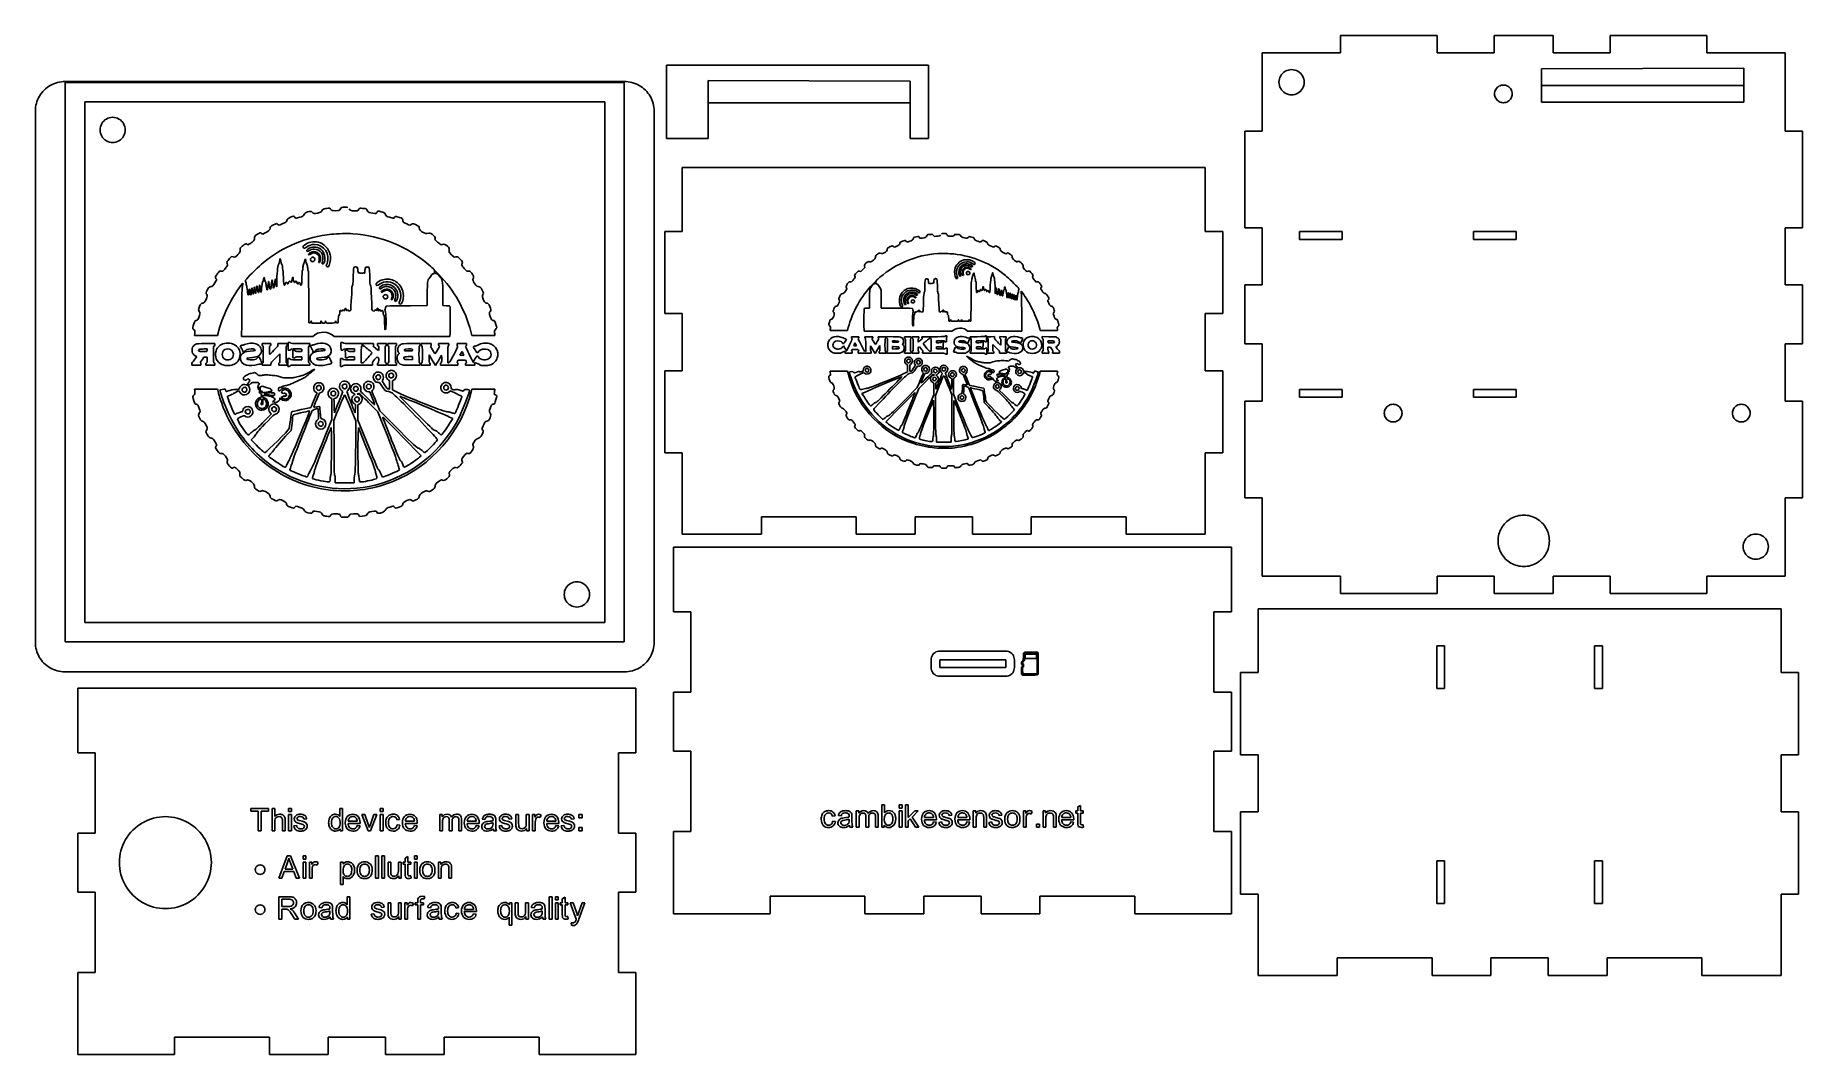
# Model space of a CAD drawing. Extents: x 12 to 317, y 11 to 186.
import ezdxf

# ---------------------------------------------------------------- set-up
doc = ezdxf.new("R2010")
doc.units = 0
doc.layers.get('0').update_dxf_attribs({"linetype": 'CONTINUOUS'})

msp = doc.modelspace()

# ---------------------------------------------------------------- linework, layer by layer
at = {"color": 7}
for p, q in [((253.62358, 186.190372), (236.973702, 186.190372)), ((236.973702, 186.190372), (236.973702, 183.190395)), ((253.62358, 183.190395), (253.62358, 186.190372)), ((273.623432, 186.190372), (263.473506, 186.190372)), ((263.473506, 186.190372), (263.473506, 183.190395)), ((273.623432, 183.190395), (273.623432, 186.190372)), ((300.123236, 186.190372), (283.473358, 186.190372)), ((283.473358, 186.190372), (283.473358, 183.190395)), ((300.123236, 183.190395), (300.123236, 186.190372)), ((236.973702, 183.190395), (223.473802, 183.190395)), ((223.473802, 183.190395), (223.473802, 169.690495)), ((263.473506, 183.190395), (253.62358, 183.190395)), ((283.473358, 183.190395), (273.623432, 183.190395)), ((313.623136, 183.190395), (300.123236, 183.190395)), ((313.623136, 169.690495), (313.623136, 183.190395)), ((165.978814, 181.049657), (120.828915, 181.049657)), ((120.828915, 181.049657), (120.828915, 168.399476)), ((165.978814, 175.471937), (165.978814, 181.049657)), ((17.190474, 178.220603), (113.540474, 178.220603)), ((127.971248, 168.399476), (127.979154, 174.548104)), ((127.979154, 174.548104), (162.82894, 174.548104)), ((162.82894, 174.548104), (162.828582, 168.399538)), ((165.9729, 168.39691), (165.978814, 175.471937)), ((12.040474, 81.646157), (12.040474, 173.146157)), ((118.690474, 173.146157), (118.690474, 81.646157)), ((120.828915, 168.399476), (127.971248, 168.399476)), ((162.828582, 168.399538), (165.9729, 168.39691)), ((223.473802, 169.690495), (220.473824, 169.690495)), ((220.473824, 169.690495), (220.473824, 153.040617)), ((316.623113, 169.690495), (313.623136, 169.690495)), ((316.623113, 153.040617), (316.623113, 169.690495)), ((137.023627, 163.418501), (123.523727, 163.418501)), ((123.523727, 163.418501), (123.523727, 152.418605)), ((153.673505, 163.418524), (137.023627, 163.418524)), ((137.023627, 163.418524), (137.023627, 163.418501)), ((153.673505, 163.418501), (153.673505, 163.418524)), ((163.523431, 163.418501), (153.673505, 163.418501)), ((173.673357, 163.418524), (163.523431, 163.418524)), ((163.523431, 163.418524), (163.523431, 163.418501)), ((173.673357, 163.418501), (173.673357, 163.418524)), ((183.523283, 163.418501), (173.673357, 163.418501)), ((183.523283, 163.418524), (183.523283, 163.418501)), ((200.173161, 163.418524), (183.523283, 163.418524)), ((200.173161, 163.418501), (200.173161, 163.418524)), ((213.673061, 163.418501), (200.173161, 163.418501)), ((213.673061, 152.418605), (213.673061, 163.418501)), ((123.523727, 152.418605), (120.52375, 152.418605)), ((120.52375, 152.418605), (120.52375, 138.268709)), ((216.673039, 152.418605), (213.673061, 152.418605)), ((216.673039, 138.268709), (216.673039, 152.418605)), ((220.473824, 153.040617), (223.473802, 153.040617)), ((223.473802, 153.040617), (223.473802, 143.190691)), ((313.623136, 143.190691), (313.623136, 153.040617)), ((313.623136, 153.040617), (316.623113, 153.040617)), ((223.473802, 143.190691), (220.473824, 143.190691)), ((220.473824, 143.190691), (220.473824, 133.040765)), ((316.623113, 143.190691), (313.623136, 143.190691)), ((316.623113, 133.040765), (316.623113, 143.190691)), ((120.52375, 138.268709), (123.523727, 138.268709)), ((123.523727, 138.268709), (123.523727, 128.418783)), ((213.673061, 128.418783), (213.673061, 138.268709)), ((213.673061, 138.268709), (216.673039, 138.268709)), ((220.473824, 133.040765), (223.473802, 133.040765)), ((223.473802, 133.040765), (223.473802, 123.190839)), ((313.623136, 123.190839), (313.623136, 133.040765)), ((313.623136, 133.040765), (316.623113, 133.040765)), ((123.523727, 128.418783), (120.52375, 128.418783)), ((120.52375, 128.418783), (120.52375, 114.268886)), ((216.673039, 128.418783), (213.673061, 128.418783)), ((216.673039, 114.268886), (216.673039, 128.418783)), ((223.473802, 123.190839), (220.473824, 123.190839)), ((220.473824, 123.190839), (220.473824, 106.540961)), ((316.623113, 123.190839), (313.623136, 123.190839)), ((316.623113, 106.540961), (316.623113, 123.190839)), ((120.52375, 114.268886), (123.523727, 114.268886)), ((123.523727, 114.268886), (123.523727, 100.26899)), ((213.673061, 100.26899), (213.673061, 114.268886)), ((213.673061, 114.268886), (216.673039, 114.268886)), ((220.473824, 106.540961), (223.473802, 106.540961)), ((223.473802, 106.540961), (223.473802, 93.041061)), ((313.623136, 93.041061), (313.623136, 106.540961)), ((313.623136, 106.540961), (316.623113, 106.540961)), ((137.173627, 100.26899), (137.173627, 103.268968)), ((137.173627, 103.268968), (153.523505, 103.268968)), ((153.523505, 103.268968), (153.523505, 100.26899)), ((163.673431, 100.26899), (163.673431, 103.268968)), ((163.673431, 103.268968), (173.523357, 103.268968)), ((173.523357, 103.268968), (173.523357, 100.26899)), ((183.673283, 100.26899), (183.673283, 103.268968)), ((183.673283, 103.268968), (200.023161, 103.268968)), ((200.023161, 103.268968), (200.023161, 100.26899)), ((138.5189, 98.035635), (122.019022, 98.035635)), ((122.019022, 98.035635), (122.019022, 86.885739)), ((123.523727, 100.26899), (137.173627, 100.26899)), ((155.168778, 98.035658), (138.5189, 98.035658)), ((138.5189, 98.035658), (138.5189, 98.035635)), ((153.523505, 100.26899), (163.673431, 100.26899)), ((155.168778, 98.035635), (155.168778, 98.035658)), ((165.018704, 98.035635), (155.168778, 98.035635)), ((175.16863, 98.035658), (165.018704, 98.035658)), ((165.018704, 98.035658), (165.018704, 98.035635)), ((173.523357, 100.26899), (183.673283, 100.26899)), ((175.16863, 98.035635), (175.16863, 98.035658)), ((185.018556, 98.035635), (175.16863, 98.035635)), ((201.668434, 98.035658), (185.018556, 98.035658)), ((185.018556, 98.035658), (185.018556, 98.035635)), ((200.023161, 100.26899), (213.673061, 100.26899)), ((201.668434, 98.035635), (201.668434, 98.035658)), ((218.168311, 98.035635), (201.668434, 98.035635)), ((218.168311, 86.885739), (218.168311, 98.035635)), ((223.473802, 93.041061), (236.973702, 93.041061)), ((236.973702, 93.041061), (236.973702, 90.041083)), ((253.62358, 90.041083), (253.62358, 93.041061)), ((253.62358, 93.041061), (263.473506, 93.041061)), ((263.473506, 93.041061), (263.473506, 90.041083)), ((273.623432, 90.041083), (273.623432, 93.041061)), ((273.623432, 93.041061), (283.473358, 93.041061)), ((283.473358, 93.041061), (283.473358, 90.041083)), ((300.123236, 90.041083), (300.123236, 93.041061)), ((300.123236, 93.041061), (313.623136, 93.041061)), ((236.973702, 90.041083), (253.62358, 90.041083)), ((263.473506, 90.041083), (273.623432, 90.041083)), ((283.473358, 90.041083), (300.123236, 90.041083)), ((122.019022, 86.885739), (125.019, 86.885739)), ((125.019, 86.885739), (125.019, 73.035843)), ((215.168334, 73.035843), (215.168334, 86.885739)), ((215.168334, 86.885739), (218.168311, 86.885739)), ((236.257769, 87.412255), (222.757869, 87.412255)), ((222.757869, 87.412255), (222.757869, 76.412359)), ((252.907647, 87.412277), (236.257769, 87.412277)), ((236.257769, 87.412277), (236.257769, 87.412255)), ((252.907647, 87.412255), (252.907647, 87.412277)), ((262.757573, 87.412255), (252.907647, 87.412255)), ((272.907499, 87.412277), (262.757573, 87.412277)), ((262.757573, 87.412277), (262.757573, 87.412255)), ((272.907499, 87.412255), (272.907499, 87.412277)), ((282.757425, 87.412255), (272.907499, 87.412255)), ((299.407303, 87.412277), (282.757425, 87.412277)), ((282.757425, 87.412277), (282.757425, 87.412255)), ((299.407303, 87.412255), (299.407303, 87.412277)), ((312.907203, 87.412255), (299.407303, 87.412255)), ((312.907203, 76.412359), (312.907203, 87.412255)), ((113.615474, 76.571157), (17.115474, 76.571157)), ((222.757869, 76.412359), (219.757892, 76.412359)), ((219.757892, 76.412359), (219.757892, 62.262462)), ((315.907181, 76.412359), (312.907203, 76.412359)), ((315.907181, 62.262462), (315.907181, 76.412359)), ((35.875988, 73.763152), (19.376111, 73.763152)), ((19.376111, 73.763152), (19.376111, 62.613256)), ((52.525866, 73.763174), (35.875988, 73.763174)), ((35.875988, 73.763174), (35.875988, 73.763152)), ((52.525866, 73.763152), (52.525866, 73.763174)), ((62.375792, 73.763152), (52.525866, 73.763152)), ((72.525718, 73.763174), (62.375792, 73.763174)), ((62.375792, 73.763174), (62.375792, 73.763152)), ((72.525718, 73.763152), (72.525718, 73.763174)), ((82.375644, 73.763152), (72.525718, 73.763152)), ((99.025522, 73.763174), (82.375644, 73.763174)), ((82.375644, 73.763174), (82.375644, 73.763152)), ((99.025522, 73.763152), (99.025522, 73.763174)), ((115.5254, 73.763152), (99.025522, 73.763152)), ((115.5254, 62.613256), (115.5254, 73.763152)), ((125.019, 73.035843), (122.019022, 73.035843)), ((122.019022, 73.035843), (122.019022, 62.885917)), ((218.168311, 73.035843), (215.168334, 73.035843)), ((218.168311, 62.885917), (218.168311, 73.035843)), ((19.376111, 62.613256), (22.376088, 62.613256)), ((22.376088, 62.613256), (22.376088, 48.763359)), ((112.525422, 48.763359), (112.525422, 62.613256)), ((112.525422, 62.613256), (115.5254, 62.613256)), ((122.019022, 62.885917), (125.019, 62.885917)), ((125.019, 62.885917), (125.019, 49.036021)), ((215.168334, 49.036021), (215.168334, 62.885917)), ((215.168334, 62.885917), (218.168311, 62.885917)), ((219.757892, 62.262462), (222.757869, 62.262462)), ((222.757869, 62.262462), (222.757869, 52.412537)), ((312.907203, 52.412537), (312.907203, 62.262462)), ((312.907203, 62.262462), (315.907181, 62.262462)), ((222.757869, 52.412537), (219.757892, 52.412537)), ((219.757892, 52.412537), (219.757892, 38.26264)), ((315.907181, 52.412537), (312.907203, 52.412537)), ((315.907181, 38.26264), (315.907181, 52.412537)), ((22.376088, 48.763359), (19.376111, 48.763359)), ((19.376111, 48.763359), (19.376111, 38.613433)), ((115.5254, 48.763359), (112.525422, 48.763359)), ((115.5254, 38.613433), (115.5254, 48.763359)), ((125.019, 49.036021), (122.019022, 49.036021)), ((122.019022, 49.036021), (122.019022, 34.886124)), ((218.168311, 49.036021), (215.168334, 49.036021)), ((218.168311, 34.886124), (218.168311, 49.036021)), ((19.376111, 38.613433), (22.376088, 38.613433)), ((22.376088, 38.613433), (22.376088, 24.763537)), ((112.525422, 24.763537), (112.525422, 38.613433)), ((112.525422, 38.613433), (115.5254, 38.613433)), ((138.6689, 34.886124), (138.6689, 37.886102)), ((138.6689, 37.886102), (155.018778, 37.886102)), ((155.018778, 37.886102), (155.018778, 34.886124)), ((165.168704, 34.886124), (165.168704, 37.886102)), ((165.168704, 37.886102), (175.01863, 37.886102)), ((175.01863, 37.886102), (175.01863, 34.886124)), ((185.168556, 34.886124), (185.168556, 37.886102)), ((185.168556, 37.886102), (201.518434, 37.886102)), ((201.518434, 37.886102), (201.518434, 34.886124)), ((219.757892, 38.26264), (222.757869, 38.26264)), ((222.757869, 38.26264), (222.757869, 24.262744)), ((312.907203, 24.262744), (312.907203, 38.26264)), ((312.907203, 38.26264), (315.907181, 38.26264)), ((122.019022, 34.886124), (138.6689, 34.886124)), ((155.018778, 34.886124), (165.168704, 34.886124)), ((175.01863, 34.886124), (185.168556, 34.886124)), ((201.518434, 34.886124), (218.168311, 34.886124)), ((22.376088, 24.763537), (19.376111, 24.763537)), ((19.376111, 24.763537), (19.376111, 10.613641)), ((115.5254, 24.763537), (112.525422, 24.763537)), ((115.5254, 10.613641), (115.5254, 24.763537)), ((236.407769, 24.262744), (236.407769, 27.262722)), ((236.407769, 27.262722), (252.757647, 27.262722)), ((252.757647, 27.262722), (252.757647, 24.262744)), ((262.907573, 24.262744), (262.907573, 27.262722)), ((262.907573, 27.262722), (272.757499, 27.262722)), ((272.757499, 27.262722), (272.757499, 24.262744)), ((282.907425, 24.262744), (282.907425, 27.262722)), ((282.907425, 27.262722), (299.257303, 27.262722)), ((299.257303, 27.262722), (299.257303, 24.262744)), ((222.757869, 24.262744), (236.407769, 24.262744)), ((252.757647, 24.262744), (262.907573, 24.262744)), ((272.757499, 24.262744), (282.907425, 24.262744)), ((299.257303, 24.262744), (312.907203, 24.262744)), ((36.025988, 10.613641), (36.025988, 13.613618)), ((36.025988, 13.613618), (52.375866, 13.613618)), ((52.375866, 13.613618), (52.375866, 10.613641)), ((62.525792, 10.613641), (62.525792, 13.613618)), ((62.525792, 13.613618), (72.375718, 13.613618)), ((72.375718, 13.613618), (72.375718, 10.613641)), ((82.525644, 10.613641), (82.525644, 13.613618)), ((82.525644, 13.613618), (98.875522, 13.613618)), ((98.875522, 13.613618), (98.875522, 10.613641)), ((19.376111, 10.613641), (36.025988, 10.613641)), ((52.375866, 10.613641), (62.525792, 10.613641)), ((72.375718, 10.613641), (82.525644, 10.613641)), ((98.875522, 10.613641), (115.5254, 10.613641))]:
    msp.add_line(p, q, dxfattribs=at)
at = {"color": 4}
for p, q in [((271.615982, 180.450857), (306.465539, 180.540011)), ((271.623234, 177.540214), (271.615982, 180.450857)), ((306.465539, 180.540011), (306.473021, 177.540214)), ((306.473021, 177.540214), (271.623234, 177.540214)), ((229.901537, 151.040728), (229.901537, 152.390728)), ((229.901537, 152.390728), (237.251537, 152.390728)), ((237.251537, 152.390728), (237.251537, 151.040729)), ((259.901537, 151.040728), (259.901537, 152.390728)), ((259.901537, 152.390728), (267.251537, 152.390728)), ((267.251537, 152.390728), (267.251537, 151.040728)), ((237.251537, 151.040729), (229.901537, 151.040728)), ((267.251537, 151.040728), (259.901537, 151.040728)), ((229.901537, 123.840728), (229.901537, 125.190728)), ((229.901537, 125.190728), (237.251537, 125.190728)), ((237.251537, 125.190728), (237.251537, 123.840728)), ((259.901537, 123.840728), (259.901537, 125.190728)), ((259.901537, 125.190728), (267.251537, 125.190728)), ((267.251537, 125.190728), (267.251537, 123.840728)), ((237.251537, 123.840728), (229.901537, 123.840728)), ((267.251537, 123.840728), (259.901537, 123.840728)), ((253.557536, 81.012388), (254.907536, 81.012388)), ((253.557536, 73.662388), (253.557536, 81.012388)), ((254.907536, 81.012388), (254.907536, 73.662388)), ((280.757536, 73.662388), (280.757536, 81.012388)), ((280.757536, 81.012388), (282.107536, 81.012388)), ((282.107536, 81.012388), (282.107536, 73.662388)), ((167.919, 78.636102), (179.269, 78.636102)), ((167.919, 77.286102), (167.919, 78.636102)), ((179.269, 77.286102), (167.919, 77.286102)), ((179.269, 78.636102), (179.269, 77.286102)), ((254.907536, 73.662388), (253.557536, 73.662388)), ((282.107536, 73.662388), (280.757536, 73.662388)), ((253.557536, 36.662388), (253.557536, 44.012388)), ((253.557536, 44.012388), (254.907536, 44.012388)), ((254.907536, 44.012388), (254.907536, 36.662388)), ((280.757536, 36.662388), (280.757536, 44.012388)), ((280.757536, 44.012388), (282.107536, 44.012388)), ((282.107536, 44.012388), (282.107536, 36.662388)), ((254.907536, 36.662388), (253.557536, 36.662388)), ((282.107536, 36.662388), (280.757536, 36.662388))]:
    msp.add_line(p, q, dxfattribs=at)
at = {"color": 3}
for p, q in [((17.19023, 178.070901), (17.19023, 81.720901)), ((113.54023, 178.070901), (17.19023, 178.070901)), ((113.54023, 81.720901), (113.54023, 178.070901)), ((127.986637, 178.397902), (127.979154, 175.473008)), ((162.836194, 178.308748), (127.986637, 178.397902)), ((162.82894, 175.4732), (162.836194, 178.308748)), ((306.473021, 177.540214), (271.623234, 177.540214)), ((271.623234, 177.540214), (271.623234, 174.690214)), ((306.473021, 174.690214), (306.473021, 177.540214)), ((20.54023, 85.070901), (20.54023, 174.720901)), ((20.54023, 174.720901), (110.19023, 174.720901)), ((110.19023, 174.720901), (110.19023, 85.070901)), ((127.979154, 175.473008), (127.979154, 174.548104)), ((127.979154, 174.548104), (162.82894, 174.548104)), ((162.82894, 174.548104), (162.82894, 175.4732)), ((271.623234, 174.690214), (306.473021, 174.690214)), ((110.19023, 85.070901), (20.54023, 85.070901)), ((17.19023, 81.720901), (113.54023, 81.720901)), ((166.492415, 79.099627), (166.58249, 79.317088)), ((166.58249, 79.317088), (166.705475, 79.51778)), ((166.705475, 79.51778), (166.85834, 79.696762)), ((166.85834, 79.696762), (167.037322, 79.849627)), ((167.037322, 79.849627), (167.238014, 79.972612)), ((167.238014, 79.972612), (167.455475, 80.062687)), ((167.455475, 80.062687), (167.684349, 80.117634)), ((167.684349, 80.117634), (167.919, 80.136102)), ((167.919, 80.136102), (179.269, 80.136102)), ((179.269, 80.136102), (179.503652, 80.117634)), ((179.503652, 80.117634), (179.732526, 80.062687)), ((179.732526, 80.062687), (179.949986, 79.972612)), ((179.949986, 79.972612), (180.150678, 79.849627)), ((180.150678, 79.849627), (180.32966, 79.696762)), ((180.32966, 79.696762), (180.482526, 79.51778)), ((180.482526, 79.51778), (180.60551, 79.317088)), ((180.60551, 79.317088), (180.695585, 79.099627)), ((166.419, 78.636102), (166.437468, 78.870754)), ((166.419, 77.286102), (166.419, 78.636102)), ((166.437468, 77.05145), (166.419, 77.286102)), ((166.437468, 78.870754), (166.492415, 79.099627)), ((166.492415, 76.822576), (166.437468, 77.05145)), ((166.58249, 76.605116), (166.492415, 76.822576)), ((166.705475, 76.404424), (166.58249, 76.605116)), ((166.85834, 76.225442), (166.705475, 76.404424)), ((167.037322, 76.072576), (166.85834, 76.225442)), ((180.32966, 76.225442), (180.150678, 76.072576)), ((180.482526, 76.404424), (180.32966, 76.225442)), ((180.60551, 76.605116), (180.482526, 76.404424)), ((180.695585, 76.822576), (180.60551, 76.605116)), ((180.695585, 79.099627), (180.750533, 78.870754)), ((180.750533, 77.05145), (180.695585, 76.822576)), ((180.750533, 78.870754), (180.769, 78.636102)), ((180.769, 77.286102), (180.750533, 77.05145)), ((180.769, 78.636102), (180.769, 77.286102)), ((167.238014, 75.949592), (167.037322, 76.072576)), ((167.455475, 75.859517), (167.238014, 75.949592)), ((167.684349, 75.804569), (167.455475, 75.859517)), ((167.919, 75.786102), (167.684349, 75.804569)), ((179.269, 75.786102), (167.919, 75.786102)), ((179.503652, 75.804569), (179.269, 75.786102)), ((179.732526, 75.859517), (179.503652, 75.804569)), ((179.949986, 75.949592), (179.732526, 75.859517)), ((180.150678, 76.072576), (179.949986, 75.949592))]:
    msp.add_line(p, q, dxfattribs=at)
at = {"color": 0}
for p, q in [((76.374543, 153.576936), (76.623251, 153.481686)), ((76.623251, 153.481686), (76.824334, 153.624561)), ((48.492751, 150.195561), (48.677959, 150.095019)), ((48.677959, 150.095019), (48.974293, 150.274936)), ((51.032751, 152.079394), (51.228543, 151.941811)), ((51.228543, 151.941811), (51.530168, 152.089977)), ((160.073242, 149.704127), (159.920971, 149.812319)), ((160.261576, 149.776255), (160.073242, 149.704127)), ((45.524126, 147.756102), (45.862793, 148.126519)), ((45.862793, 148.126519), (46.132668, 148.041852)), ((83.370126, 149.131936), (83.333084, 148.846186)), ((83.333084, 148.846186), (83.767001, 148.412269)), ((83.767001, 148.412269), (84.200918, 147.983644)), ((84.200918, 147.983644), (84.513126, 148.020686)), ((84.513126, 148.020686), (84.825334, 148.057727)), ((84.825334, 148.057727), (85.185168, 147.708477)), ((154.964161, 146.410272), (154.992211, 146.193888)), ((179.303421, 148.538054), (179.075015, 148.650253)), ((179.451685, 148.642239), (179.303421, 148.538054)), ((181.234854, 147.139568), (181.010455, 147.275811)), ((181.375103, 147.215704), (181.234854, 147.139568)), ((43.052918, 144.517602), (43.195793, 144.787477)), ((43.169334, 144.332394), (43.052918, 144.517602)), ((44.079501, 145.586519), (44.328209, 145.554769)), ((44.328209, 145.554769), (44.672168, 145.925186)), ((47.783668, 143.512186), (47.460876, 143.094144)), ((47.783668, 143.247602), (47.783668, 143.512186)), ((80.914793, 145.692352), (80.909501, 145.443644)), ((81.586834, 145.004436), (80.914793, 145.692352)), ((86.090043, 145.872269), (86.402251, 145.544186)), ((86.402251, 145.544186), (86.650959, 145.581227)), ((152.66808, 143.693443), (152.479745, 143.721493)), ((152.9045, 143.941885), (152.66808, 143.693443)), ((153.862202, 145.596826), (153.589718, 145.332356)), ((154.098622, 145.568776), (153.862202, 145.596826)), ((154.335042, 145.540726), (154.098622, 145.568776)), ((154.663627, 145.865303), (154.335042, 145.540726)), ((154.992211, 146.193888), (154.663627, 145.865303)), ((156.314561, 143.284717), (156.823465, 143.805642)), ((156.823465, 143.805642), (156.827473, 143.617308)), ((183.366643, 145.648919), (183.16228, 145.584804)), ((183.623099, 145.36842), (183.366643, 145.648919)), ((184.528709, 143.701457), (184.268245, 143.981956)), ((184.717043, 143.7255), (184.528709, 143.701457)), ((59.150168, 141.115061), (59.166043, 136.664769)), ((79.586584, 139.633394), (79.586584, 141.580727)), ((82.269459, 141.612477), (82.285334, 139.643977)), ((155.797642, 140.716151), (155.785621, 139.225501)), ((157.829253, 139.217487), (157.829253, 140.692108)), ((173.304759, 140.339482), (173.292738, 136.969492)), ((181.912058, 141.954352), (181.912058, 142.154708)), ((181.912058, 142.154708), (182.156492, 141.838145)), ((185.494425, 142.916061), (185.386233, 143.120424)), ((185.406269, 142.775812), (185.494425, 142.916061)), ((64.230168, 136.664769), (64.246043, 137.273311)), ((65.764751, 138.839644), (65.812376, 138.966644)), ((65.812376, 138.966644), (65.944668, 138.823769)), ((66.235709, 138.760269), (66.394459, 138.839644)), ((66.394459, 138.839644), (66.431501, 139.808019)), ((72.379334, 139.262977), (72.474584, 139.554019)), ((72.474584, 139.554019), (73.157209, 139.585769)), ((76.713209, 139.628102), (79.586584, 139.633394)), ((82.285334, 139.643977), (82.867418, 139.622811)), ((155.785621, 139.225501), (155.344837, 139.209473)), ((160.005121, 139.21348), (157.829253, 139.217487)), ((163.214826, 139.157381), (162.697907, 139.181423)), ((163.286954, 138.936989), (163.214826, 139.157381)), ((167.819009, 138.616419), (167.790959, 139.349723)), ((167.939223, 138.556312), (167.819009, 138.616419)), ((168.259792, 138.71259), (168.159614, 138.604398)), ((168.295856, 138.616419), (168.259792, 138.71259)), ((169.457922, 136.969492), (169.4459, 137.430311)), ((169.79452, 137.233962), (169.770477, 137.113748)), ((169.818563, 137.109741), (169.79452, 137.233962)), ((171.064778, 137.085698), (171.000664, 136.933428)), ((171.677868, 137.233962), (171.653825, 137.093713)), ((171.705917, 137.085698), (171.677868, 137.233962)), ((171.737975, 136.933428), (171.705917, 137.085698)), ((172.920075, 137.073677), (172.892026, 136.933428)), ((39.465168, 134.500477), (39.502209, 134.844436)), ((41.449543, 134.500477), (39.465168, 134.500477)), ((43.428626, 134.500477), (41.449543, 134.500477)), ((43.523876, 134.886769), (43.428626, 134.500477)), ((47.593168, 134.341727), (47.609043, 136.368436)), ((53.726209, 134.341727), (47.593168, 134.341727)), ((59.864543, 134.341727), (53.726209, 134.341727)), ((59.166043, 136.664769), (59.335376, 136.680644)), ((59.658168, 136.802352), (59.695209, 136.617144)), ((59.695209, 136.617144), (60.457209, 136.617144)), ((60.139709, 134.553394), (59.864543, 134.341727)), ((60.457209, 136.617144), (61.219209, 136.617144)), ((61.219209, 136.617144), (61.261543, 136.818227)), ((61.261543, 136.818227), (61.298584, 137.014019)), ((61.298584, 137.014019), (61.330334, 136.828811)), ((62.108209, 136.818227), (62.192876, 136.617144)), ((62.192876, 136.617144), (62.785543, 136.617144)), ((63.547543, 134.341727), (63.171834, 134.606311)), ((73.495876, 134.341727), (63.547543, 134.341727)), ((63.753918, 136.849977), (63.785668, 137.014019)), ((63.785668, 137.014019), (63.817418, 136.855269)), ((64.034376, 136.680644), (64.230168, 136.664769)), ((83.449501, 134.341727), (73.495876, 134.341727)), ((83.486543, 134.489894), (83.449501, 134.341727)), ((87.275376, 134.500477), (87.100751, 135.177811)), ((89.259751, 134.500477), (87.275376, 134.500477)), ((91.238834, 134.500477), (89.259751, 134.500477)), ((91.207084, 134.754477), (91.238834, 134.500477)), ((149.029613, 135.522921), (149.00557, 135.330579)), ((149.00557, 135.330579), (150.504234, 135.330579)), ((150.504234, 135.330579), (152.006905, 135.330579)), ((152.006905, 135.330579), (152.13914, 135.843491)), ((153.321241, 134.288727), (152.700136, 134.288727)), ((152.700136, 134.288727), (152.700136, 134.148478)), ((153.942345, 134.288727), (153.321241, 134.288727)), ((153.942345, 134.144471), (153.942345, 134.288727)), ((154.876004, 135.322565), (154.904054, 135.210365)), ((154.904054, 135.210365), (162.441451, 135.210365)), ((155.685443, 134.288727), (155.024268, 134.288727)), ((155.024268, 134.288727), (155.024268, 134.132449)), ((156.346618, 134.288727), (155.685443, 134.288727)), ((156.346618, 134.148478), (156.346618, 134.288727)), ((157.961488, 134.280713), (157.308327, 134.288727)), ((157.308327, 134.288727), (157.308327, 134.132449)), ((158.610642, 134.268692), (157.961488, 134.280713)), ((158.622664, 134.140463), (158.610642, 134.268692)), ((159.904942, 134.280713), (158.750891, 134.296741)), ((158.750891, 134.296741), (158.750891, 134.136457)), ((162.417408, 134.288727), (161.836375, 134.288727)), ((161.836375, 134.288727), (161.836375, 134.132449)), ((162.998441, 134.288727), (162.417408, 134.288727)), ((162.441451, 135.210365), (169.97484, 135.210365)), ((162.998441, 134.132449), (162.998441, 134.288727)), ((163.739758, 134.288727), (163.158725, 134.288727)), ((163.158725, 134.288727), (163.158725, 134.132449)), ((164.320791, 134.288727), (163.739758, 134.288727)), ((164.320791, 134.132449), (164.320791, 134.288727)), ((165.542963, 134.288727), (164.841717, 134.288727)), ((164.841717, 134.288727), (164.841717, 134.132449)), ((166.24421, 134.288727), (165.542963, 134.288727)), ((166.24421, 134.132449), (166.24421, 134.288727)), ((167.546524, 134.288727), (166.324352, 134.288727)), ((166.324352, 134.288727), (166.324352, 134.132449)), ((169.109302, 134.408941), (168.965046, 134.408941)), ((169.097281, 133.908051), (169.109302, 134.408941)), ((169.606185, 136.981513), (169.457922, 136.969492)), ((169.97484, 135.210365), (170.259347, 135.410722)), ((171.000664, 136.933428), (170.551866, 136.933428)), ((172.315, 136.933428), (171.737975, 136.933428)), ((172.892026, 136.933428), (172.315, 136.933428)), ((172.555428, 135.37065), (172.763797, 135.210365)), ((172.763797, 135.210365), (177.41206, 135.210365)), ((173.292738, 136.969492), (173.16451, 136.981513)), ((174.414732, 134.288727), (173.176531, 134.288727)), ((173.176531, 134.288727), (173.176531, 134.148478)), ((175.981517, 134.408941), (175.841267, 134.408941)), ((175.981517, 133.908051), (175.981517, 134.408941)), ((176.121766, 134.268692), (176.109745, 134.140463)), ((176.734856, 134.280713), (176.121766, 134.268692)), ((177.351953, 134.292735), (176.734856, 134.280713)), ((177.339932, 134.112414), (177.351953, 134.292735)), ((177.41206, 135.210365), (182.056314, 135.210365)), ((178.81856, 134.280713), (178.265577, 134.292735)), ((178.265577, 134.292735), (178.265577, 134.132449)), ((179.367535, 134.268692), (178.81856, 134.280713)), ((179.379557, 134.124435), (179.367535, 134.268692)), ((182.056314, 135.210365), (182.044293, 136.745093)), ((182.22862, 133.960143), (182.128442, 134.028264)), ((185.137791, 135.623099), (185.209919, 135.330579)), ((185.209919, 135.330579), (186.708583, 135.330579)), ((186.71259, 134.280713), (185.558539, 134.296741)), ((185.558539, 134.296741), (185.558539, 134.136457)), ((186.708583, 135.330579), (188.211254, 135.330579)), ((188.211254, 135.330579), (188.183204, 135.591042)), ((40.973293, 131.722352), (41.618876, 131.722352)), ((41.650626, 132.172144), (41.079126, 132.166852)), ((41.444251, 133.114061), (42.968251, 133.135227)), ((41.618876, 131.722352), (41.634751, 131.949894)), ((41.634751, 131.949894), (41.650626, 132.172144)), ((42.968251, 133.135227), (42.968251, 132.923561)), ((47.365626, 132.690727), (47.497918, 132.780686)), ((47.624918, 132.166852), (47.365626, 132.690727)), ((51.128001, 132.907686), (51.143876, 133.098186)), ((51.143876, 133.098186), (51.868834, 133.114061)), ((51.868834, 133.114061), (52.599084, 133.129936)), ((52.599084, 133.129936), (52.599084, 132.918269)), ((54.186584, 131.351936), (53.419293, 130.584644)), ((53.821459, 132.891811), (53.805584, 133.129936)), ((53.805584, 133.129936), (54.620501, 133.114061)), ((54.186584, 130.579352), (54.186584, 131.351936)), ((54.620501, 133.114061), (55.430126, 133.098186)), ((55.430126, 133.098186), (55.446001, 132.928852)), ((55.615334, 132.621936), (55.615334, 133.283394)), ((55.615334, 133.283394), (55.800543, 133.283394)), ((55.615334, 131.960477), (55.615334, 132.621936)), ((55.821709, 131.960477), (55.615334, 131.960477)), ((56.419668, 131.293727), (56.403793, 131.960477)), ((56.403793, 131.960477), (56.589001, 131.960477)), ((56.435543, 130.621686), (56.419668, 131.293727)), ((57.388043, 131.748811), (57.933084, 131.748811)), ((57.684376, 133.124644), (59.319501, 133.124644)), ((57.933084, 131.748811), (57.954251, 131.934019)), ((59.319501, 133.124644), (59.319501, 132.939436)), ((64.706418, 132.621936), (64.690543, 133.283394)), ((64.690543, 133.283394), (64.881043, 133.283394)), ((64.722293, 131.960477), (64.706418, 132.621936)), ((64.902209, 131.960477), (64.722293, 131.960477)), ((65.468418, 131.288436), (65.452543, 131.960477)), ((65.452543, 131.960477), (65.637751, 131.960477)), ((65.484293, 130.621686), (65.468418, 131.288436)), ((67.045334, 132.172144), (66.119293, 132.172144)), ((66.489709, 131.748811), (67.045334, 131.748811)), ((66.754293, 133.124644), (68.368251, 133.124644)), ((67.045334, 131.960477), (67.045334, 132.172144)), ((67.045334, 131.748811), (67.045334, 131.960477)), ((68.209501, 131.219644), (68.209501, 129.790894)), ((68.368251, 133.124644), (68.368251, 132.918269)), ((68.474084, 132.918269), (68.474084, 133.124644)), ((68.474084, 133.124644), (69.400126, 133.124644)), ((69.400126, 133.124644), (70.326168, 133.124644)), ((70.326168, 133.124644), (70.326168, 132.918269)), ((71.014084, 132.918269), (71.014084, 133.124644)), ((71.014084, 133.124644), (71.781376, 133.124644)), ((71.781376, 133.124644), (72.548668, 133.124644)), ((72.548668, 133.124644), (72.548668, 132.918269)), ((72.760334, 132.918269), (72.760334, 133.124644)), ((72.760334, 133.124644), (73.527626, 133.124644)), ((73.527626, 133.124644), (74.294918, 133.124644)), ((74.294918, 133.124644), (74.294918, 132.918269)), ((76.845501, 133.114061), (78.369501, 133.135227)), ((78.369501, 133.135227), (78.369501, 132.923561)), ((78.538834, 132.928852), (78.554709, 133.098186)), ((78.554709, 133.098186), (79.411959, 133.114061)), ((79.411959, 133.114061), (80.274501, 133.124644)), ((80.454418, 130.219519), (79.904084, 131.140269)), ((79.904084, 131.140269), (79.904084, 130.468227)), ((80.274501, 133.124644), (80.274501, 132.918269)), ((81.544501, 132.939436), (81.544501, 133.124644)), ((81.544501, 133.124644), (82.417626, 133.124644)), ((82.417626, 133.124644), (83.290751, 133.124644)), ((83.132001, 131.219644), (83.132001, 129.785602)), ((83.290751, 133.124644), (83.290751, 132.918269)), ((84.719501, 132.934144), (84.719501, 133.124644)), ((84.719501, 133.124644), (85.539709, 133.124644)), ((85.581974, 131.73495), (85.21055, 131.076516)), ((85.21055, 131.076516), (85.868984, 131.059633)), ((85.539709, 133.124644), (86.359918, 133.124644)), ((85.868984, 131.059633), (85.581974, 131.73495)), ((86.359918, 133.124644), (86.359918, 132.939436)), ((87.502918, 132.500227), (87.635209, 132.600769)), ((87.836293, 131.992227), (87.502918, 132.500227)), ((87.857459, 130.499977), (88.196126, 131.007977)), ((88.196126, 131.007977), (88.333709, 130.896852)), ((150.263806, 131.423634), (150.808775, 131.423634)), ((150.808775, 131.423634), (151.173423, 131.607962)), ((151.309665, 132.685878), (151.20548, 132.601728)), ((151.566121, 132.301194), (151.309665, 132.685878)), ((151.582149, 133.431203), (151.834598, 133.815886)), ((151.618213, 131.575906), (151.618213, 131.443671)), ((151.618213, 131.443671), (152.219282, 131.443671)), ((151.834598, 133.815886), (151.73442, 133.892022)), ((152.219282, 131.443671), (152.82035, 131.443671)), ((152.760243, 131.964596), (152.824357, 132.08481)), ((152.82035, 131.443671), (152.82035, 131.603955)), ((152.824357, 132.08481), (153.321241, 132.08481)), ((153.071897, 132.724995), (153.289236, 133.236379)), ((153.570497, 132.737779), (153.071897, 132.724995)), ((153.289236, 133.236379), (153.570497, 132.737779)), ((153.321241, 132.08481), (153.818124, 132.08481)), ((153.818124, 132.08481), (153.882238, 131.964596)), ((153.822131, 131.603955), (153.822131, 131.443671)), ((153.822131, 131.443671), (154.964161, 131.443671)), ((154.964161, 131.443671), (156.106191, 131.443671)), ((155.144481, 131.760233), (155.036289, 131.772254)), ((155.144481, 132.846163), (155.144481, 131.760233)), ((156.106191, 131.443671), (156.106191, 131.58392)), ((156.571017, 131.708141), (156.755344, 131.395585)), ((156.755344, 131.395585), (157.172085, 132.088817)), ((157.172085, 132.088817), (157.588826, 132.786056)), ((157.468612, 131.603955), (157.468612, 131.443671)), ((157.468612, 131.443671), (158.049645, 131.443671)), ((157.588826, 132.786056), (157.588826, 132.277152)), ((158.049645, 131.443671), (158.630678, 131.443671)), ((158.630678, 131.443671), (158.630678, 131.587927)), ((158.750891, 131.58392), (158.750891, 131.443671)), ((158.750891, 131.443671), (159.812779, 131.443671)), ((159.752672, 132.156938), (159.752672, 132.357294)), ((160.277605, 132.172967), (159.752672, 132.156938)), ((161.836375, 131.58392), (161.836375, 131.443671)), ((161.836375, 131.443671), (162.417408, 131.443671)), ((162.417408, 131.443671), (162.998441, 131.443671)), ((162.998441, 131.443671), (162.998441, 131.587927)), ((163.158725, 131.58392), (163.158725, 131.443671)), ((163.158725, 131.443671), (163.739758, 131.443671)), ((163.739758, 131.443671), (164.320791, 131.443671)), ((164.272706, 132.473501), (164.388912, 132.55765)), ((164.320791, 131.443671), (164.320791, 131.58392)), ((164.388912, 132.55765), (164.713489, 132.172967)), ((164.96193, 131.575906), (164.96193, 131.443671)), ((164.96193, 131.443671), (166.901378, 131.443671)), ((166.444566, 131.76424), (166.312331, 131.76424)), ((166.444566, 132.846163), (166.444566, 131.76424)), ((167.326133, 133.40716), (167.326133, 133.567445)), ((167.326133, 133.567445), (168.027379, 133.567445)), ((167.326133, 133.246876), (167.326133, 133.40716)), ((167.746881, 133.246876), (167.326133, 133.246876)), ((167.326133, 132.345273), (167.326133, 132.525594)), ((167.326133, 132.525594), (167.762909, 132.525594)), ((167.326133, 132.164953), (167.326133, 132.345273)), ((168.083479, 132.164953), (167.326133, 132.164953)), ((168.371992, 132.389351), (168.508234, 132.393359)), ((168.532276, 133.40716), (168.392027, 133.40716)), ((168.508234, 132.393359), (168.520255, 132.898256)), ((168.520255, 132.898256), (168.532276, 133.40716)), ((168.949018, 133.40716), (169.085259, 133.40716)), ((169.169409, 132.325237), (169.025152, 132.325237)), ((169.025152, 131.283385), (169.169409, 131.283385)), ((169.085259, 133.40716), (169.097281, 133.908051)), ((169.169409, 131.804312), (169.169409, 132.325237)), ((169.169409, 131.283385), (169.169409, 131.804312)), ((173.176531, 131.587927), (173.176531, 131.443671)), ((173.176531, 131.443671), (174.442782, 131.443671)), ((174.226398, 133.246876), (174.210369, 133.387125)), ((174.218383, 132.345273), (174.218383, 132.525594)), ((174.218383, 132.525594), (174.635124, 132.525594)), ((174.218383, 132.164953), (174.218383, 132.345273)), ((174.963708, 132.164953), (174.218383, 132.164953)), ((174.639131, 133.246876), (174.226398, 133.246876)), ((175.232185, 132.385344), (175.360413, 132.393359)), ((175.384455, 133.40716), (175.244206, 133.40716)), ((175.360413, 132.393359), (175.372434, 132.902263)), ((175.372434, 132.902263), (175.384455, 133.40716)), ((175.825239, 133.40716), (175.981517, 133.40716)), ((176.021588, 132.325237), (175.885346, 132.325237)), ((175.885346, 131.283385), (176.021588, 131.283385)), ((175.981517, 133.40716), (175.981517, 133.908051)), ((176.021588, 131.804312), (176.021588, 132.325237)), ((176.021588, 131.283385), (176.021588, 131.804312)), ((176.101731, 131.587927), (176.101731, 131.443671)), ((176.101731, 131.443671), (176.662728, 131.443671)), ((176.662728, 131.443671), (177.223725, 131.443671)), ((177.06344, 132.361301), (177.06344, 132.946341)), ((177.06344, 132.946341), (177.644472, 132.365308)), ((177.223725, 131.443671), (177.223725, 131.587927)), ((178.225505, 131.615976), (178.225505, 131.443671)), ((178.225505, 131.443671), (178.806538, 131.443671)), ((178.806538, 131.443671), (179.387571, 131.443671)), ((179.387571, 131.559877), (179.387571, 131.680091)), ((179.387571, 131.680091), (179.523813, 131.623991)), ((179.387571, 131.443671), (179.387571, 131.559877)), ((182.032271, 133.563438), (182.22862, 133.960143)), ((185.558539, 131.58392), (185.558539, 131.443671)), ((185.558539, 131.443671), (186.139572, 131.443671)), ((186.139572, 131.443671), (186.720604, 131.443671)), ((186.568334, 133.399146), (186.556312, 133.567445)), ((186.556312, 133.567445), (186.989082, 133.563438)), ((186.56032, 132.128889), (186.56032, 132.485522)), ((186.56032, 132.485522), (186.772697, 132.485522)), ((186.580355, 133.226839), (186.568334, 133.399146)), ((187.069224, 133.226839), (186.580355, 133.226839)), ((186.720604, 131.443671), (186.720604, 131.587927)), ((186.772697, 132.485522), (186.985074, 132.485522)), ((186.985074, 132.485522), (187.229509, 132.128889)), ((187.361744, 131.58392), (187.361744, 131.443671)), ((187.361744, 131.443671), (187.962812, 131.443671)), ((187.962812, 131.443671), (188.563881, 131.443671)), ((188.563881, 131.443671), (188.563881, 131.595941)), ((38.999501, 129.367561), (38.999501, 129.568644)), ((39.793251, 129.367561), (38.999501, 129.367561)), ((40.587001, 129.367561), (39.793251, 129.367561)), ((40.587001, 129.552769), (40.587001, 129.367561)), ((41.084418, 130.743394), (40.761626, 130.272436)), ((41.364876, 130.743394), (41.084418, 130.743394)), ((41.645334, 130.743394), (41.364876, 130.743394)), ((41.433668, 129.367561), (41.433668, 129.558061)), ((42.200959, 129.367561), (41.433668, 129.367561)), ((41.645334, 130.272436), (41.645334, 130.743394)), ((42.968251, 129.367561), (42.200959, 129.367561)), ((42.968251, 129.552769), (42.968251, 129.367561)), ((51.117418, 129.679769), (50.937501, 129.605686)), ((51.117418, 129.521019), (51.117418, 129.679769)), ((51.117418, 129.367561), (51.117418, 129.521019)), ((51.884709, 129.367561), (51.117418, 129.367561)), ((52.652001, 129.367561), (51.884709, 129.367561)), ((52.652001, 129.595102), (52.652001, 129.367561)), ((53.974918, 129.367561), (53.974918, 129.558061)), ((54.715751, 129.367561), (53.974918, 129.367561)), ((55.456584, 129.367561), (54.715751, 129.367561)), ((55.456584, 129.558061), (55.456584, 129.367561)), ((55.562418, 129.843811), (55.562418, 130.531727)), ((55.562418, 130.531727), (55.742334, 130.531727)), ((55.562418, 129.155894), (55.562418, 129.843811)), ((55.742334, 129.155894), (55.562418, 129.155894)), ((56.604876, 130.611102), (56.435543, 130.621686)), ((56.959418, 130.320061), (57.943668, 130.320061)), ((57.943668, 130.796311), (57.393334, 130.796311)), ((59.319501, 129.367561), (57.647334, 129.367561)), ((57.943668, 130.558186), (57.943668, 130.796311)), ((57.943668, 130.320061), (57.943668, 130.558186)), ((59.319501, 129.558061), (59.319501, 129.367561)), ((64.611168, 129.843811), (64.611168, 130.531727)), ((64.611168, 130.531727), (64.801668, 130.531727)), ((64.611168, 129.155894), (64.611168, 129.843811)), ((64.801668, 129.155894), (64.611168, 129.155894)), ((65.664209, 130.616394), (65.484293, 130.621686)), ((66.045209, 130.320061), (67.045334, 130.320061)), ((67.045334, 130.796311), (66.468543, 130.796311)), ((67.045334, 130.558186), (67.045334, 130.796311)), ((67.045334, 130.320061), (67.045334, 130.558186)), ((70.167418, 129.367561), (67.606251, 129.367561)), ((68.209501, 129.790894), (68.384126, 129.790894)), ((70.167418, 129.542186), (70.167418, 129.367561)), ((70.924126, 130.838644), (70.495501, 130.330644)), ((71.077584, 130.727519), (70.924126, 130.838644)), ((71.014084, 129.367561), (71.014084, 129.552769)), ((71.781376, 129.367561), (71.014084, 129.367561)), ((72.548668, 129.367561), (71.781376, 129.367561)), ((72.548668, 129.552769), (72.548668, 129.367561)), ((72.760334, 129.367561), (72.760334, 129.558061)), ((73.527626, 129.367561), (72.760334, 129.367561)), ((74.294918, 129.367561), (73.527626, 129.367561)), ((74.294918, 129.552769), (74.294918, 129.367561)), ((76.353376, 130.330644), (77.046584, 130.309477)), ((78.369501, 129.367561), (76.967209, 129.367561)), ((77.046584, 130.309477), (77.046584, 130.574061)), ((78.369501, 129.552769), (78.369501, 129.367561)), ((78.528251, 129.367561), (78.528251, 129.558061)), ((79.295543, 129.367561), (78.528251, 129.367561)), ((80.062834, 129.367561), (79.295543, 129.367561)), ((80.062834, 129.579227), (80.062834, 129.367561)), ((81.004751, 129.304061), (80.454418, 130.219519)), ((81.248168, 129.716811), (81.004751, 129.304061)), ((81.862001, 129.367561), (81.862001, 129.552769)), ((83.370126, 129.367561), (81.862001, 129.367561)), ((83.132001, 129.785602), (83.274876, 129.801477)), ((84.878251, 129.367561), (83.370126, 129.367561)), ((84.883543, 130.214227), (84.798876, 130.055477)), ((84.878251, 129.579227), (84.878251, 129.367561)), ((85.539709, 130.214227), (84.883543, 130.214227)), ((86.195876, 130.214227), (85.539709, 130.214227)), ((86.280543, 130.055477), (86.195876, 130.214227)), ((86.201168, 129.367561), (86.201168, 129.579227)), ((86.994918, 129.367561), (86.201168, 129.367561)), ((87.788668, 129.367561), (86.994918, 129.367561)), ((87.788668, 129.542186), (87.788668, 129.367561)), ((88.857584, 129.341102), (88.376043, 129.584519)), ((89.577251, 129.341102), (88.857584, 129.341102)), ((150.512248, 128.318115), (149.013584, 128.318115)), ((149.013584, 128.318115), (149.029613, 128.229958)), ((152.014919, 128.318115), (150.512248, 128.318115)), ((152.058997, 128.149816), (152.014919, 128.318115)), ((154.050537, 127.745096), (154.799869, 128.109745)), ((154.799869, 128.109745), (154.952139, 127.985524)), ((162.357301, 128.24198), (162.02471, 128.061659)), ((162.217052, 129.492202), (162.357301, 129.424081)), ((162.357301, 129.424081), (162.357301, 128.835034)), ((162.357301, 128.835034), (162.357301, 128.24198)), ((162.749999, 128.895141), (162.76202, 129.436102)), ((162.76202, 129.436102), (162.890249, 129.516245)), ((163.719723, 129.400038), (163.395146, 128.883119)), ((163.63958, 129.528266), (163.719723, 129.400038)), ((163.735751, 128.690778), (164.048307, 129.199682)), ((164.048307, 129.199682), (164.228627, 129.199682)), ((165.086152, 128.065667), (164.869767, 127.580805)), ((164.969945, 128.189887), (165.086152, 128.065667)), ((164.997995, 127.119985), (165.342608, 127.965488)), ((165.342608, 127.965488), (165.514913, 127.97751)), ((168.211707, 128.141801), (168.343942, 128.029602)), ((168.343942, 128.029602), (168.255785, 127.78116)), ((168.852847, 128.033609), (168.989088, 128.117759)), ((168.932989, 127.80921), (168.852847, 128.033609)), ((179.732184, 128.310101), (179.756226, 128.434322)), ((179.756226, 128.434322), (179.832361, 128.346165)), ((185.205912, 128.318115), (185.177863, 128.173859)), ((186.708583, 128.318115), (185.205912, 128.318115)), ((188.211254, 128.318115), (186.708583, 128.318115)), ((188.179197, 128.109745), (188.211254, 128.318115)), ((39.507501, 124.964894), (39.465168, 125.240061)), ((39.465168, 125.240061), (41.449543, 125.240061)), ((41.449543, 125.240061), (43.433918, 125.240061)), ((43.433918, 125.240061), (43.470959, 125.049561)), ((50.630584, 125.393519), (50.530043, 125.277102)), ((50.662334, 125.229477), (50.630584, 125.393519)), ((65.029209, 124.864352), (64.849293, 124.975477)), ((65.875876, 125.007227), (65.701251, 124.859061)), ((70.156834, 125.070727), (70.003376, 124.906686)), ((70.003376, 124.906686), (70.289126, 124.266394)), ((71.373918, 126.404227), (71.135793, 126.404227)), ((71.786668, 125.732186), (71.373918, 126.404227)), ((71.913668, 126.838144), (71.807834, 126.668811)), ((71.807834, 126.668811), (72.236459, 125.986186)), ((73.072543, 126.716436), (72.903209, 126.822269)), ((73.088418, 126.002061), (73.072543, 126.716436)), ((73.792209, 126.790519), (73.607001, 126.700561)), ((73.607001, 126.700561), (73.607001, 125.922686)), ((73.607001, 125.922686), (73.607001, 125.139519)), ((73.607001, 125.139519), (74.046209, 124.901394)), ((83.587084, 124.964894), (83.386001, 124.800852)), ((84.576626, 124.483352), (83.587084, 124.964894)), ((87.206584, 125.017811), (87.264793, 125.240061)), ((87.264793, 125.240061), (89.249168, 125.240061)), ((89.249168, 125.240061), (91.228251, 125.240061)), ((91.228251, 125.240061), (91.207084, 125.123644)), ((149.093726, 127.676975), (148.933442, 127.576797)), ((149.069684, 127.909389), (149.093726, 127.676975)), ((164.020257, 125.505115), (162.036732, 123.497547)), ((163.535395, 123.509569), (164.28072, 125.37288)), ((164.336819, 126.298526), (164.020257, 125.505115)), ((164.28072, 125.37288), (165.490871, 126.583031)), ((166.71705, 126.386682), (166.905385, 126.294518)), ((166.985527, 127.680983), (166.881343, 127.676975)), ((166.893364, 125.292737), (166.881343, 124.294964)), ((166.885349, 127.737082), (166.985527, 127.680983)), ((166.905385, 126.294518), (166.893364, 125.292737)), ((167.165848, 124.17475), (167.682767, 125.45703)), ((169.950798, 125.216603), (169.481964, 126.398703)), ((169.570121, 125.352844), (170.014912, 124.250886)), ((169.810549, 127.148035), (170.006898, 127.055872)), ((169.97484, 125.733521), (169.950798, 125.216603)), ((170.006898, 127.055872), (170.002891, 126.655159)), ((170.291403, 127.095942), (170.447681, 127.184099)), ((170.291403, 125.733521), (170.291403, 127.095942)), ((170.291403, 124.3711), (170.291403, 125.733521)), ((171.790067, 127.825239), (171.942338, 127.773146)), ((171.942338, 127.773146), (172.302979, 126.883565)), ((172.014466, 124.43922), (172.034501, 124.924082)), ((172.07858, 125.621322), (172.098616, 125.825685)), ((172.098616, 125.825685), (172.459257, 125.705471)), ((172.214822, 127.829246), (172.355071, 127.909389)), ((172.290958, 127.684989), (172.214822, 127.829246)), ((176.927198, 127.039843), (177.06344, 127.172078)), ((177.06344, 127.172078), (177.06344, 127.04385)), ((178.153377, 125.084368), (178.28962, 125.200574)), ((178.982851, 124.262907), (178.153377, 125.084368)), ((179.511792, 127.62889), (179.55587, 127.885346)), ((179.55587, 127.885346), (179.684098, 127.86531)), ((182.961924, 125.036282), (182.625326, 125.180539)), ((183.142244, 125.424972), (182.961924, 125.036282)), ((50.895168, 124.668561), (50.725834, 124.642102)), ((50.953376, 124.329894), (50.895168, 124.668561)), ((54.366501, 123.552019), (54.186584, 123.726644)), ((54.186584, 123.726644), (54.186584, 123.557311)), ((60.742959, 121.948644), (60.266709, 121.789894)), ((60.589501, 124.594477), (60.404293, 124.700311)), ((60.949334, 124.520394), (60.473084, 123.345644)), ((60.488959, 124.403977), (60.589501, 124.594477)), ((60.769418, 121.678769), (60.742959, 121.948644)), ((61.150418, 124.589186), (60.949334, 124.520394)), ((63.129501, 123.626102), (62.923126, 123.742519)), ((63.129501, 121.826936), (63.129501, 123.626102)), ((63.764501, 123.694894), (63.505209, 123.573186)), ((63.505209, 123.573186), (63.510501, 123.044019)), ((63.579293, 121.144311), (64.198418, 122.705352)), ((64.923376, 124.568019), (65.029209, 124.864352)), ((65.701251, 124.859061), (65.817668, 124.530977)), ((67.627418, 124.472769), (67.495126, 124.398686)), ((67.495126, 124.398686), (67.632709, 124.393394)), ((67.849668, 122.689477), (67.600959, 122.567769)), ((67.600959, 122.567769), (67.616834, 121.244852)), ((69.664709, 124.774394), (69.437168, 124.790269)), ((71.067001, 121.350686), (69.468918, 122.948769)), ((70.119793, 123.657852), (69.664709, 124.774394)), ((70.992918, 122.573061), (71.410959, 121.525311)), ((91.154168, 124.700311), (91.122418, 124.393394)), ((91.122418, 124.393394), (91.334084, 124.261102)), ((150.552319, 123.537618), (150.708597, 123.148928)), ((150.708597, 123.148928), (150.600405, 122.99265)), ((154.503341, 124.491313), (154.912068, 124.683655)), ((154.912068, 123.842159), (154.503341, 124.491313)), ((158.630678, 119.614646), (161.034951, 122.075019)), ((166.881343, 124.294964), (165.819455, 121.646257)), ((165.971725, 121.20948), (166.825242, 123.341269)), ((166.825242, 123.341269), (166.8573, 122.331475)), ((167.169855, 122.131118), (167.165848, 124.17475)), ((170.014912, 124.250886), (170.002891, 120.76469)), ((171.148928, 122.227289), (170.291403, 124.3711)), ((172.130672, 124.355071), (172.014466, 124.43922)), ((175.480626, 123.890245), (175.588819, 122.928536)), ((175.588819, 122.928536), (176.057652, 122.447681)), ((180.537615, 121.982855), (180.806092, 121.702356)), ((46.159126, 121.419477), (46.397251, 120.906186)), ((46.397251, 120.906186), (46.841751, 121.096686)), ((51.651876, 119.884894), (52.747251, 120.969686)), ((52.747251, 120.969686), (52.567334, 121.123144)), ((56.276793, 119.392769), (56.133918, 118.122769)), ((60.700626, 120.006602), (60.854084, 120.117727)), ((60.854084, 120.117727), (60.827626, 120.758019)), ((61.997084, 117.196727), (63.129501, 120.027769)), ((63.129501, 120.027769), (63.129501, 121.826936)), ((64.082001, 121.324227), (63.494626, 119.869019)), ((63.494626, 119.869019), (63.510501, 115.265269)), ((63.547543, 121.826936), (63.579293, 121.144311)), ((67.257001, 119.768477), (66.574376, 121.461811)), ((67.251709, 117.069727), (67.257001, 119.768477)), ((67.616834, 121.244852), (67.632709, 119.927227)), ((67.632709, 119.927227), (69.035001, 116.429436)), ((72.051251, 118.890061), (71.067001, 121.350686)), ((71.410959, 121.525311), (74.030334, 118.874186)), ((83.978668, 120.186519), (83.438918, 120.440519)), ((83.438918, 119.329269), (83.978668, 120.186519)), ((89.196251, 118.927102), (88.989876, 118.413811)), ((158.843055, 119.434325), (158.630678, 119.614646)), ((180.806092, 121.702356), (180.164953, 121.05721)), ((49.598709, 116.873936), (49.244168, 116.503519)), ((49.244168, 116.503519), (50.090834, 115.651561)), ((56.133918, 118.122769), (55.514793, 117.487769)), ((67.706793, 118.667811), (67.664459, 117.334311)), ((68.833918, 115.852644), (67.706793, 118.667811)), ((78.528251, 113.746561), (75.353251, 116.995644)), ((88.989876, 118.413811), (89.132751, 118.207436)), ((167.374219, 116.096392), (167.362197, 116.589268)), ((168.612419, 116.096392), (167.374219, 116.096392)), ((169.85062, 116.096392), (168.612419, 116.096392)), ((169.85062, 116.537176), (169.85062, 116.096392)), ((182.040286, 116.741539), (182.272699, 116.969945)), ((182.272699, 117.502892), (182.501105, 117.743319)), ((182.272699, 117.238422), (182.272699, 117.502892)), ((182.272699, 116.969945), (182.272699, 117.238422)), ((78.247793, 113.508436), (78.528251, 113.746561)), ((159.516251, 113.808326), (159.724622, 113.728183)), ((159.724622, 113.728183), (159.876892, 113.832368)), ((174.775373, 113.014915), (174.991758, 113.067008)), ((174.991758, 113.067008), (175.09995, 112.93878)), ((47.307418, 110.957852), (47.005793, 111.275352)), ((47.307418, 110.608602), (47.307418, 110.957852)), ((47.307418, 110.254061), (47.307418, 110.608602)), ((47.614334, 109.952436), (47.307418, 110.254061)), ((63.711584, 109.682561), (63.711584, 109.100477)), ((66.981834, 109.100477), (66.997709, 109.751352)), ((166.316338, 111.752672), (166.684993, 111.728629)), ((166.684993, 111.728629), (166.753114, 111.868878)), ((167.446347, 112.041185), (167.903159, 112.029163)), ((167.903159, 112.029163), (167.991315, 111.888914)), ((63.711584, 109.100477), (65.346709, 109.100477)), ((65.346709, 109.100477), (66.981834, 109.100477)), ((56.922376, 105.099977), (56.779501, 104.930644)), ((57.208126, 105.031186), (56.922376, 105.099977)), ((66.283334, 103.729436), (66.166918, 103.544227)), ((66.886584, 103.745311), (66.283334, 103.729436)), ((77.083626, 105.973102), (76.882543, 106.110686)), ((77.358793, 106.078936), (77.083626, 105.973102)), ((67.892001, 103.332561), (67.802043, 103.517769)), ((68.378834, 103.364311), (67.892001, 103.332561)), ((182.317029, 79.715885), (182.313662, 79.1588)), ((182.338586, 79.760345), (182.317029, 79.715885)), ((182.516746, 79.668558), (182.510289, 78.600506)), ((182.522519, 79.678186), (182.516746, 79.668558)), ((182.531209, 79.689088), (182.522519, 79.678186)), ((182.542216, 79.699938), (182.531209, 79.689088)), ((182.551975, 79.707454), (182.542216, 79.699938)), ((182.554046, 79.708627), (182.551975, 79.707454)), ((182.55622, 79.709344), (182.554046, 79.708627)), ((182.596713, 79.714567), (182.55622, 79.709344)), ((182.709166, 79.719767), (182.596713, 79.714567)), ((182.632728, 78.848707), (182.632728, 79.606468)), ((182.632728, 79.606468), (184.587752, 79.606468)), ((182.912146, 79.723563), (182.709166, 79.719767)), ((183.228332, 79.726739), (182.912146, 79.723563)), ((183.431905, 79.728589), (183.228332, 79.726739)), ((183.653407, 79.730085), (183.431905, 79.728589)), ((183.875755, 79.731193), (183.653407, 79.730085)), ((184.081625, 79.731882), (183.875755, 79.731193)), ((184.253681, 79.732118), (184.081625, 79.731882)), ((184.647473, 79.731535), (184.253681, 79.732118)), ((184.708386, 79.931445), (184.253692, 79.932118)), ((184.587752, 79.606468), (184.587752, 78.848707)), ((184.64921, 79.729973), (184.647473, 79.731535)), ((184.66019, 79.717943), (184.64921, 79.729973)), ((184.667891, 79.70766), (184.66019, 79.717943)), ((184.668503, 79.706599), (184.667891, 79.70766)), ((184.668964, 79.705125), (184.668503, 79.706599)), ((184.67172, 79.694669), (184.668964, 79.705125)), ((184.674084, 79.683977), (184.67172, 79.694669)), ((184.674157, 79.683561), (184.674084, 79.683977)), ((184.674722, 79.670247), (184.674157, 79.683561)), ((184.675988, 79.607055), (184.674722, 79.670247)), ((184.677393, 79.506503), (184.675988, 79.607055)), ((184.678885, 79.372116), (184.677393, 79.506503)), ((184.680445, 79.206166), (184.678885, 79.372116)), ((184.682055, 79.010784), (184.680445, 79.206166)), ((184.738699, 79.913257), (184.708386, 79.931445)), ((182.106859, 77.799433), (182.162097, 77.796064)), ((182.162097, 77.796064), (182.164117, 77.681548)), ((182.184921, 78.056534), (182.18432, 77.994826)), ((182.18432, 77.994826), (182.239926, 77.980299)), ((182.186019, 78.143191), (182.184921, 78.056534)), ((182.187005, 78.178594), (182.186019, 78.143191)), ((182.231758, 78.230323), (182.187005, 78.178594)), ((182.19516, 77.192449), (182.194936, 77.037693)), ((182.194936, 77.037693), (182.19571, 76.803256)), ((182.196391, 77.274191), (182.19516, 77.192449)), ((182.19571, 76.803256), (182.196484, 76.632568)), ((182.209391, 77.288411), (182.196391, 77.274191)), ((182.196484, 76.632568), (182.197866, 76.47958)), ((182.197866, 76.47958), (182.199657, 76.354142)), ((182.199657, 76.354142), (182.201617, 76.267754)), ((182.201617, 76.267754), (182.202936, 76.240411)), ((182.202936, 76.240411), (182.204809, 76.232385)), ((182.204809, 76.232385), (182.206942, 76.224877)), ((182.206942, 76.224877), (182.213, 76.215133)), ((182.231603, 77.312062), (182.209391, 77.288411)), ((182.213, 76.215133), (182.222651, 76.203996)), ((182.222651, 76.203996), (182.232734, 76.195429)), ((182.259018, 77.341116), (182.231603, 77.312062)), ((182.292514, 78.297615), (182.231758, 78.230323)), ((182.232734, 76.195429), (182.23516, 76.19397)), ((182.23516, 76.19397), (182.238776, 76.193699)), ((182.238776, 76.193699), (182.328098, 76.192129)), ((182.239926, 77.980299), (182.289106, 77.950559)), ((182.263161, 77.345644), (182.259018, 77.341116)), ((182.310293, 78.601715), (182.26314, 78.555909)), ((182.284011, 77.369145), (182.263161, 77.345644)), ((182.291166, 77.377677), (182.284011, 77.369145)), ((182.289106, 77.950559), (182.327798, 77.908061)), ((182.30584, 77.396199), (182.291166, 77.377677)), ((182.353708, 78.362992), (182.292514, 78.297615)), ((182.310936, 77.402918), (182.30584, 77.396199)), ((182.313662, 79.1588), (182.310293, 78.601715)), ((182.318038, 77.413384), (182.310936, 77.402918)), ((182.327086, 77.42767), (182.318038, 77.413384)), ((182.33147, 77.434927), (182.327086, 77.42767)), ((182.327798, 77.908061), (182.352806, 77.856314)), ((182.328098, 76.192129), (182.493607, 76.19173)), ((182.335543, 77.442364), (182.33147, 77.434927)), ((182.339296, 77.449967), (182.335543, 77.442364)), ((182.342724, 77.457722), (182.339296, 77.449967)), ((182.34582, 77.465616), (182.342724, 77.457722)), ((182.349792, 77.47641), (182.34582, 77.465616)), ((182.353195, 77.486475), (182.349792, 77.47641)), ((182.352806, 77.856314), (182.362066, 77.799592)), ((182.356059, 77.496707), (182.353195, 77.486475)), ((182.403984, 78.413898), (182.353708, 78.362992)), ((182.358375, 77.507076), (182.356059, 77.496707)), ((182.360138, 77.517553), (182.358375, 77.507076)), ((182.361341, 77.52811), (182.360138, 77.517553)), ((182.362456, 77.540903), (182.361341, 77.52811)), ((182.362066, 77.799592), (182.364086, 77.685076)), ((182.363064, 77.550593), (182.362456, 77.540903)), ((182.36404, 77.577174), (182.363064, 77.550593)), ((182.36457, 77.609799), (182.36404, 77.577174)), ((182.364086, 77.685076), (182.3646, 77.647212)), ((182.364618, 77.644224), (182.36457, 77.609799)), ((182.3646, 77.647212), (182.364618, 77.644224)), ((182.44965, 78.45826), (182.403984, 78.413898)), ((182.470578, 78.482097), (182.44965, 78.45826)), ((182.487474, 78.508943), (182.470578, 78.482097)), ((182.499913, 78.538122), (182.487474, 78.508943)), ((182.493607, 76.19173), (182.745662, 76.192616)), ((182.507582, 78.568902), (182.499913, 78.538122)), ((182.510289, 78.600506), (182.507582, 78.568902)), ((184.587752, 78.848707), (182.632728, 78.848707)), ((182.745662, 76.192616), (183.09773, 76.194796)), ((183.09773, 76.194796), (183.392614, 76.19702)), ((183.392614, 76.19702), (183.685836, 76.199502)), ((183.685836, 76.199502), (183.956391, 76.202017)), ((183.956391, 76.202017), (184.183264, 76.204337)), ((184.183264, 76.204337), (184.345454, 76.206235)), ((184.345454, 76.206235), (184.525699, 76.208712)), ((184.525699, 76.208712), (184.634318, 76.211026)), ((184.634318, 76.211026), (184.669846, 76.212836)), ((184.669846, 76.212836), (184.670194, 76.213136)), ((184.670194, 76.213136), (184.684291, 76.228142)), ((184.685368, 78.53967), (184.682055, 79.010784)), ((184.684291, 76.228142), (184.694672, 76.241675)), ((184.688706, 77.975102), (184.685368, 78.53967)), ((184.691949, 77.33315), (184.688706, 77.975102)), ((184.694981, 76.629956), (184.691949, 77.33315)), ((184.694672, 76.241675), (184.696185, 76.244281)), ((184.696185, 76.244281), (184.694981, 76.629956)), ((184.878813, 76.160511), (184.896326, 76.199581)), ((184.896326, 76.199581), (184.89498, 76.630699)), ((49.185314, 52.56482), (49.185314, 53.02082)), ((49.185314, 53.02082), (52.227314, 53.02082)), ((50.451314, 52.56482), (49.185314, 52.56482)), ((50.451314, 49.17482), (50.451314, 52.56482)), ((52.227314, 52.56482), (50.961314, 52.56482)), ((50.961314, 52.56482), (50.961314, 49.17482)), ((52.227314, 53.02082), (52.227314, 52.56482)), ((52.831314, 49.17482), (52.831314, 53.02082)), ((52.831314, 53.02082), (53.305314, 53.02082)), ((53.305314, 53.02082), (53.305314, 51.64082)), ((55.697314, 53.02082), (56.171314, 53.02082)), ((55.697314, 52.48082), (55.697314, 53.02082)), ((56.171314, 52.48082), (55.697314, 52.48082)), ((55.697314, 51.96482), (56.171314, 51.96482)), ((55.697314, 49.17482), (55.697314, 51.96482)), ((56.171314, 53.02082), (56.171314, 52.48082)), ((56.171314, 51.96482), (56.171314, 49.17482)), ((64.523314, 53.02082), (64.997314, 53.02082)), ((64.523314, 51.64082), (64.523314, 53.02082)), ((64.997314, 53.02082), (64.997314, 49.17482)), ((69.373314, 49.17482), (68.323314, 51.96482)), ((68.323314, 51.96482), (68.827314, 51.96482)), ((68.827314, 51.96482), (69.427314, 50.29682)), ((69.781314, 50.26082), (70.399314, 51.96482)), ((70.885314, 51.96482), (69.829314, 49.17482)), ((70.399314, 51.96482), (70.885314, 51.96482)), ((71.489314, 53.02082), (71.963314, 53.02082)), ((71.489314, 52.48082), (71.489314, 53.02082)), ((71.963314, 52.48082), (71.489314, 52.48082)), ((71.489314, 51.96482), (71.963314, 51.96482)), ((71.489314, 49.17482), (71.489314, 51.96482)), ((71.963314, 53.02082), (71.963314, 52.48082)), ((71.963314, 51.96482), (71.963314, 49.17482)), ((81.723314, 49.17482), (81.723314, 51.96482)), ((81.723314, 51.96482), (82.149314, 51.96482)), ((82.149314, 51.96482), (82.149314, 51.57482)), ((94.861314, 50.23682), (94.861314, 51.96482)), ((94.861314, 51.96482), (95.335314, 51.96482)), ((95.335314, 51.96482), (95.335314, 50.42282)), ((96.649314, 51.96482), (97.123314, 51.96482)), ((96.649314, 50.47082), (96.649314, 51.96482)), ((97.123314, 51.96482), (97.123314, 49.17482)), ((97.721314, 49.17482), (97.721314, 51.96482)), ((97.721314, 51.96482), (98.147314, 51.96482)), ((98.147314, 51.96482), (98.147314, 51.53882)), ((99.233314, 51.87482), (99.065314, 51.44282)), ((105.713314, 51.96482), (106.253314, 51.96482)), ((105.713314, 51.42482), (105.713314, 51.96482)), ((106.253314, 51.96482), (106.253314, 51.42482)), ((150.901667, 51.723823), (150.439667, 51.783823)), ((153.527667, 49.791823), (153.527667, 52.581823)), ((153.527667, 52.581823), (153.953667, 52.581823)), ((153.953667, 52.581823), (153.953667, 52.191823)), ((157.917667, 49.791823), (157.917667, 53.637823)), ((157.917667, 53.637823), (158.391667, 53.637823)), ((158.391667, 53.637823), (158.391667, 52.263823)), ((160.933667, 53.637823), (161.407667, 53.637823)), ((160.933667, 53.097823), (160.933667, 53.637823)), ((161.407667, 53.097823), (160.933667, 53.097823)), ((160.933667, 52.581823), (161.407667, 52.581823)), ((160.933667, 49.791823), (160.933667, 52.581823)), ((161.407667, 53.637823), (161.407667, 53.097823)), ((161.407667, 52.581823), (161.407667, 49.791823)), ((162.011667, 49.791823), (162.011667, 53.637823)), ((162.011667, 53.637823), (162.485667, 53.637823)), ((162.485667, 53.637823), (162.485667, 51.453823)), ((162.485667, 51.453823), (163.601667, 52.581823)), ((164.213667, 52.581823), (163.151667, 51.543823)), ((163.601667, 52.581823), (164.213667, 52.581823)), ((169.969667, 51.861823), (169.507667, 51.801823)), ((173.691667, 49.791823), (173.691667, 52.581823)), ((173.691667, 52.581823), (174.117667, 52.581823)), ((174.117667, 52.581823), (174.117667, 52.185823)), ((178.585667, 51.861823), (178.123667, 51.801823)), ((182.325667, 49.791823), (182.325667, 52.581823)), ((182.325667, 52.581823), (182.751667, 52.581823)), ((182.751667, 52.581823), (182.751667, 52.155823)), ((183.837667, 52.491823), (183.669667, 52.059823)), ((185.717667, 49.791823), (185.717667, 52.581823)), ((185.717667, 52.581823), (186.143667, 52.581823)), ((186.143667, 52.581823), (186.143667, 52.185823)), ((191.335667, 52.215823), (191.335667, 52.581823)), ((191.335667, 52.581823), (191.683667, 52.581823)), ((191.683667, 52.215823), (191.335667, 52.215823)), ((191.683667, 53.271823), (192.157667, 53.553823)), ((191.683667, 52.581823), (191.683667, 53.271823)), ((191.683667, 50.607823), (191.683667, 52.215823)), ((192.157667, 53.553823), (192.157667, 52.581823)), ((192.157667, 52.581823), (192.637667, 52.581823)), ((192.637667, 52.215823), (192.157667, 52.215823)), ((192.157667, 52.215823), (192.157667, 50.583823)), ((192.637667, 52.581823), (192.637667, 52.215823)), ((50.961314, 49.17482), (50.451314, 49.17482)), ((53.305314, 49.17482), (52.831314, 49.17482)), ((53.305314, 50.69882), (53.305314, 49.17482)), ((54.619314, 49.17482), (54.619314, 50.93882)), ((55.093314, 49.17482), (54.619314, 49.17482)), ((55.093314, 50.93882), (55.093314, 49.17482)), ((56.171314, 49.17482), (55.697314, 49.17482)), ((56.589314, 50.00882), (57.057314, 50.08082)), ((58.803314, 51.24482), (58.341314, 51.18482)), ((64.559314, 49.17482), (64.559314, 49.52882)), ((64.997314, 49.17482), (64.559314, 49.17482)), ((68.013314, 50.44682), (65.931314, 50.44682)), ((65.955314, 50.83682), (67.515314, 50.83682)), ((67.509314, 50.07482), (67.995314, 50.01482)), ((69.829314, 49.17482), (69.373314, 49.17482)), ((71.963314, 49.17482), (71.489314, 49.17482)), ((74.811314, 51.13082), (74.355314, 51.07082)), ((74.391314, 50.19482), (74.853314, 50.13482)), ((77.869314, 50.44682), (75.787314, 50.44682)), ((75.811314, 50.83682), (77.371314, 50.83682)), ((77.365314, 50.07482), (77.851314, 50.01482)), ((82.197314, 49.17482), (81.723314, 49.17482)), ((82.197314, 50.62082), (82.197314, 49.17482)), ((83.379314, 49.17482), (83.379314, 50.98682)), ((83.853314, 49.17482), (83.379314, 49.17482)), ((83.853314, 50.79482), (83.853314, 49.17482)), ((85.035314, 49.17482), (85.035314, 50.93282)), ((85.509314, 49.17482), (85.035314, 49.17482)), ((85.509314, 51.08882), (85.509314, 49.17482)), ((88.525314, 50.44682), (86.443314, 50.44682)), ((86.467314, 50.83682), (88.027314, 50.83682)), ((88.021314, 50.07482), (88.507314, 50.01482)), ((89.513314, 51.10682), (89.051314, 51.16682)), ((90.923314, 50.39882), (90.911314, 50.57282)), ((91.535314, 49.17482), (91.049314, 49.17482)), ((91.391314, 50.97482), (91.391314, 50.34482)), ((91.953314, 50.00882), (92.421314, 50.08082)), ((94.167314, 51.24482), (93.705314, 51.18482)), ((96.697314, 49.17482), (96.697314, 49.58882)), ((97.123314, 49.17482), (96.697314, 49.17482)), ((98.195314, 49.17482), (97.721314, 49.17482)), ((98.195314, 50.63282), (98.195314, 49.17482)), ((102.249314, 50.44682), (100.167314, 50.44682)), ((100.191314, 50.83682), (101.751314, 50.83682)), ((101.745314, 50.07482), (102.231314, 50.01482)), ((102.667314, 50.00882), (103.135314, 50.08082)), ((104.881314, 51.24482), (104.419314, 51.18482)), ((106.253314, 51.42482), (105.713314, 51.42482)), ((105.713314, 49.71482), (106.253314, 49.71482)), ((105.713314, 49.17482), (105.713314, 49.71482)), ((106.253314, 49.17482), (105.713314, 49.17482)), ((106.253314, 49.71482), (106.253314, 49.17482)), ((149.871667, 51.747823), (149.415667, 51.687823)), ((149.451667, 50.811823), (149.913667, 50.751823)), ((152.311667, 51.015823), (152.299667, 51.189823)), ((152.923667, 49.791823), (152.437667, 49.791823)), ((152.779667, 51.591823), (152.779667, 50.961823)), ((154.001667, 49.791823), (153.527667, 49.791823)), ((154.001667, 51.237823), (154.001667, 49.791823)), ((155.183667, 49.791823), (155.183667, 51.603823)), ((155.657667, 49.791823), (155.183667, 49.791823)), ((155.657667, 51.411823), (155.657667, 49.791823)), ((156.839667, 49.791823), (156.839667, 51.549823)), ((157.313667, 49.791823), (156.839667, 49.791823)), ((157.313667, 51.705823), (157.313667, 49.791823)), ((158.355667, 49.791823), (157.917667, 49.791823)), ((158.355667, 50.145823), (158.355667, 49.791823)), ((161.407667, 49.791823), (160.933667, 49.791823)), ((162.485667, 49.791823), (162.011667, 49.791823)), ((162.815667, 51.219823), (162.485667, 50.901823)), ((162.485667, 50.901823), (162.485667, 49.791823)), ((163.739667, 49.791823), (162.815667, 51.219823)), ((163.151667, 51.543823), (164.321667, 49.791823)), ((164.321667, 49.791823), (163.739667, 49.791823)), ((167.337667, 51.063823), (165.255667, 51.063823)), ((165.279667, 51.453823), (166.839667, 51.453823)), ((166.833667, 50.691823), (167.319667, 50.631823)), ((167.755667, 50.625823), (168.223667, 50.697823)), ((173.087667, 51.063823), (171.005667, 51.063823)), ((171.029667, 51.453823), (172.589667, 51.453823)), ((172.583667, 50.691823), (173.069667, 50.631823)), ((174.165667, 49.791823), (173.691667, 49.791823)), ((174.165667, 51.315823), (174.165667, 49.791823)), ((175.479667, 49.791823), (175.479667, 51.489823)), ((175.953667, 49.791823), (175.479667, 49.791823)), ((175.953667, 51.507823), (175.953667, 49.791823)), ((176.371667, 50.625823), (176.839667, 50.697823)), ((182.799667, 49.791823), (182.325667, 49.791823)), ((182.799667, 51.249823), (182.799667, 49.791823)), ((184.573667, 50.331823), (185.113667, 50.331823)), ((184.573667, 49.791823), (184.573667, 50.331823)), ((185.113667, 49.791823), (184.573667, 49.791823)), ((185.113667, 50.331823), (185.113667, 49.791823)), ((186.191667, 49.791823), (185.717667, 49.791823)), ((186.191667, 51.315823), (186.191667, 49.791823)), ((187.505667, 49.791823), (187.505667, 51.489823)), ((187.979667, 49.791823), (187.505667, 49.791823)), ((187.979667, 51.507823), (187.979667, 49.791823)), ((190.995667, 51.063823), (188.913667, 51.063823)), ((188.937667, 51.453823), (190.497667, 51.453823)), ((190.491667, 50.691823), (190.977667, 50.631823)), ((192.637667, 50.211823), (192.697667, 49.797823)), ((53.989515, 40.986048), (55.459515, 44.832048)), ((55.513515, 43.692048), (55.093515, 42.564048)), ((55.459515, 44.832048), (56.017515, 44.832048)), ((56.401515, 42.564048), (56.005515, 43.632048)), ((56.017515, 44.832048), (57.589515, 40.986048)), ((58.193515, 43.776048), (58.667515, 43.776048)), ((58.193515, 40.986048), (58.193515, 43.776048)), ((58.195448, 44.832048), (58.669448, 44.832048)), ((58.195448, 44.292048), (58.195448, 44.832048)), ((58.669448, 44.292048), (58.195448, 44.292048)), ((58.667515, 43.776048), (58.667515, 40.986048)), ((58.669448, 44.832048), (58.669448, 44.292048)), ((59.265515, 40.986048), (59.265515, 43.776048)), ((59.265515, 43.776048), (59.691515, 43.776048)), ((59.691515, 43.776048), (59.691515, 43.350048)), ((60.777515, 43.686048), (60.609515, 43.254048)), ((64.631515, 39.918048), (64.631515, 43.776048)), ((64.631515, 43.776048), (65.063515, 43.776048)), ((65.063515, 43.776048), (65.063515, 43.410048)), ((70.687515, 44.832048), (71.161515, 44.832048)), ((70.687515, 40.986048), (70.687515, 44.832048)), ((71.161515, 44.832048), (71.161515, 40.986048)), ((71.753515, 44.832048), (72.227515, 44.832048)), ((71.753515, 40.986048), (71.753515, 44.832048)), ((72.227515, 44.832048), (72.227515, 40.986048)), ((72.819515, 42.048048), (72.819515, 43.776048)), ((72.819515, 43.776048), (73.293515, 43.776048)), ((73.293515, 43.776048), (73.293515, 42.234048)), ((74.607515, 43.776048), (75.081515, 43.776048)), ((74.607515, 42.282048), (74.607515, 43.776048)), ((75.081515, 43.776048), (75.081515, 40.986048)), ((75.421515, 43.410048), (75.421515, 43.776048)), ((75.421515, 43.776048), (75.769515, 43.776048)), ((75.769515, 43.410048), (75.421515, 43.410048)), ((75.769515, 44.466048), (76.243515, 44.748048)), ((75.769515, 43.776048), (75.769515, 44.466048)), ((75.769515, 41.802048), (75.769515, 43.410048)), ((76.243515, 44.748048), (76.243515, 43.776048)), ((76.243515, 43.776048), (76.723515, 43.776048)), ((76.723515, 43.410048), (76.243515, 43.410048)), ((76.243515, 43.410048), (76.243515, 41.778048)), ((76.723515, 43.776048), (76.723515, 43.410048)), ((77.387515, 43.776048), (77.861515, 43.776048)), ((77.387515, 40.986048), (77.387515, 43.776048)), ((77.390966, 44.832048), (77.864966, 44.832048)), ((77.390966, 44.292048), (77.390966, 44.832048)), ((77.864966, 44.292048), (77.390966, 44.292048)), ((77.861515, 43.776048), (77.861515, 40.986048)), ((77.864966, 44.832048), (77.864966, 44.292048)), ((81.505515, 40.986048), (81.505515, 43.776048)), ((81.505515, 43.776048), (81.931515, 43.776048)), ((81.931515, 43.776048), (81.931515, 43.380048)), ((83.293515, 40.986048), (83.293515, 42.684048)), ((83.767515, 42.702048), (83.767515, 40.986048)), ((54.529515, 40.986048), (53.989515, 40.986048)), ((54.943515, 42.150048), (54.529515, 40.986048)), ((56.563515, 42.150048), (54.943515, 42.150048)), ((55.093515, 42.564048), (56.401515, 42.564048)), ((57.007515, 40.986048), (56.563515, 42.150048)), ((57.589515, 40.986048), (57.007515, 40.986048)), ((58.667515, 40.986048), (58.193515, 40.986048)), ((59.739515, 40.986048), (59.265515, 40.986048)), ((59.739515, 42.444048), (59.739515, 40.986048)), ((65.105515, 39.918048), (64.631515, 39.918048)), ((65.105515, 41.280048), (65.105515, 39.918048)), ((71.161515, 40.986048), (70.687515, 40.986048)), ((72.227515, 40.986048), (71.753515, 40.986048)), ((74.655515, 40.986048), (74.655515, 41.400048)), ((75.081515, 40.986048), (74.655515, 40.986048)), ((76.723515, 41.406048), (76.783515, 40.992048)), ((77.861515, 40.986048), (77.387515, 40.986048)), ((81.979515, 40.986048), (81.505515, 40.986048)), ((81.979515, 42.510048), (81.979515, 40.986048)), ((83.767515, 40.986048), (83.293515, 40.986048)), ((53.989515, 33.974633), (53.989515, 37.820633)), ((53.989515, 37.820633), (55.693515, 37.820633)), ((55.717515, 37.394633), (54.499515, 37.394633)), ((54.499515, 37.394633), (54.499515, 36.122633)), ((65.791515, 37.820633), (66.265515, 37.820633)), ((65.791515, 36.440633), (65.791515, 37.820633)), ((66.265515, 37.820633), (66.265515, 33.974633)), ((72.841515, 35.036633), (72.841515, 36.764633)), ((72.841515, 36.764633), (73.315515, 36.764633)), ((73.315515, 36.764633), (73.315515, 35.222633)), ((74.629515, 36.764633), (75.103515, 36.764633)), ((74.629515, 35.270633), (74.629515, 36.764633)), ((75.103515, 36.764633), (75.103515, 33.974633)), ((75.701515, 33.974633), (75.701515, 36.764633)), ((75.701515, 36.764633), (76.127515, 36.764633)), ((76.127515, 36.764633), (76.127515, 36.338633)), ((77.213515, 36.674633), (77.045515, 36.242633)), ((77.517515, 36.398633), (77.517515, 36.764633)), ((77.517515, 36.764633), (77.931515, 36.764633)), ((77.931515, 36.764633), (77.931515, 37.058633)), ((78.399515, 37.022633), (78.399515, 36.764633)), ((78.399515, 36.764633), (78.945515, 36.764633)), ((78.945515, 36.764633), (78.945515, 36.398633)), ((79.137515, 37.838633), (79.071515, 37.430633)), ((93.731515, 36.764633), (94.157515, 36.764633)), ((93.731515, 36.392633), (93.731515, 36.764633)), ((94.157515, 36.764633), (94.157515, 32.906633)), ((94.749515, 35.036633), (94.749515, 36.764633)), ((94.749515, 36.764633), (95.223515, 36.764633)), ((95.223515, 36.764633), (95.223515, 35.222633)), ((96.537515, 36.764633), (97.011515, 36.764633)), ((96.537515, 35.270633), (96.537515, 36.764633)), ((97.011515, 36.764633), (97.011515, 33.974633)), ((100.613515, 37.820633), (101.087515, 37.820633)), ((100.613515, 33.974633), (100.613515, 37.820633)), ((101.087515, 37.820633), (101.087515, 33.974633)), ((101.691515, 37.820633), (102.165515, 37.820633)), ((101.691515, 37.280633), (101.691515, 37.820633)), ((102.165515, 37.280633), (101.691515, 37.280633)), ((101.691515, 36.764633), (102.165515, 36.764633)), ((101.691515, 33.974633), (101.691515, 36.764633)), ((102.165515, 37.820633), (102.165515, 37.280633)), ((102.165515, 36.764633), (102.165515, 33.974633)), ((102.505515, 36.398633), (102.505515, 36.764633)), ((102.505515, 36.764633), (102.853515, 36.764633)), ((102.853515, 37.454633), (103.327515, 37.736633)), ((102.853515, 36.764633), (102.853515, 37.454633)), ((103.327515, 37.736633), (103.327515, 36.764633)), ((103.327515, 36.764633), (103.807515, 36.764633)), ((103.807515, 36.764633), (103.807515, 36.398633)), ((105.263515, 33.968633), (104.201515, 36.764633)), ((104.201515, 36.764633), (104.705515, 36.764633)), ((104.705515, 36.764633), (105.293515, 35.156633)), ((105.689515, 35.138633), (106.283515, 36.764633)), ((106.757515, 36.764633), (105.701515, 33.926633)), ((106.283515, 36.764633), (106.757515, 36.764633)), ((54.499515, 33.974633), (53.989515, 33.974633)), ((54.499515, 36.122633), (55.591515, 36.122633)), ((55.087515, 35.684633), (54.499515, 35.684633)), ((54.499515, 35.684633), (54.499515, 33.974633)), ((56.737515, 33.974633), (56.227515, 34.778633)), ((56.707515, 35.024633), (57.373515, 33.974633)), ((57.373515, 33.974633), (56.737515, 33.974633)), ((61.401515, 35.906633), (60.939515, 35.966633)), ((62.811515, 35.198633), (62.799515, 35.372633)), ((63.423515, 33.974633), (62.937515, 33.974633)), ((63.279515, 35.774633), (63.279515, 35.144633)), ((65.827515, 33.974633), (65.827515, 34.328633)), ((66.265515, 33.974633), (65.827515, 33.974633)), ((69.933515, 34.808633), (70.401515, 34.880633)), ((72.147515, 36.044633), (71.685515, 35.984633)), ((74.677515, 33.974633), (74.677515, 34.388633)), ((75.103515, 33.974633), (74.677515, 33.974633)), ((76.175515, 33.974633), (75.701515, 33.974633)), ((76.175515, 35.432633), (76.175515, 33.974633)), ((77.931515, 36.398633), (77.517515, 36.398633)), ((77.931515, 33.974633), (77.931515, 36.398633)), ((78.405515, 33.974633), (77.931515, 33.974633)), ((78.945515, 36.398633), (78.405515, 36.398633)), ((78.405515, 36.398633), (78.405515, 33.974633)), ((80.125515, 35.906633), (79.663515, 35.966633)), ((81.535515, 35.198633), (81.523515, 35.372633)), ((82.147515, 33.974633), (81.661515, 33.974633)), ((82.003515, 35.774633), (82.003515, 35.144633)), ((84.995515, 35.930633), (84.539515, 35.870633)), ((84.575515, 34.994633), (85.037515, 34.934633)), ((88.053515, 35.246633), (85.971515, 35.246633)), ((85.995515, 35.636633), (87.555515, 35.636633)), ((87.549515, 34.874633), (88.035515, 34.814633)), ((93.683515, 32.906633), (93.683515, 34.274633)), ((96.585515, 33.974633), (96.585515, 34.388633)), ((97.011515, 33.974633), (96.585515, 33.974633)), ((97.999515, 35.906633), (97.537515, 35.966633)), ((99.409515, 35.198633), (99.397515, 35.372633)), ((100.021515, 33.974633), (99.535515, 33.974633)), ((99.877515, 35.774633), (99.877515, 35.144633)), ((101.087515, 33.974633), (100.613515, 33.974633)), ((102.165515, 33.974633), (101.691515, 33.974633)), ((102.853515, 36.398633), (102.505515, 36.398633)), ((102.853515, 34.790633), (102.853515, 36.398633)), ((103.807515, 36.398633), (103.327515, 36.398633)), ((103.327515, 36.398633), (103.327515, 34.766633)), ((103.807515, 34.394633), (103.867515, 33.980633)), ((94.157515, 32.906633), (93.683515, 32.906633)), ((104.453515, 32.906633), (104.399515, 33.344633))]:
    msp.add_line(p, q, dxfattribs=at)
at = {"color": 4}
for points in [[(227.461302, 179.999), (227.132267, 179.80951), (226.854686, 179.531929), (226.665197, 179.202895)], [(228.548802, 180.290395), (228.169105, 180.290809), (227.789922, 180.189208), (227.461302, 179.999)], [(229.636302, 179.999), (229.307682, 180.189208), (228.9285, 180.290809), (228.548802, 180.290395)], [(230.432407, 179.202895), (230.242918, 179.531929), (229.965337, 179.80951), (229.636302, 179.999)], [(226.665197, 179.202895), (226.474989, 178.874275), (226.373387, 178.495092), (226.373802, 178.115395)], [(226.373802, 178.115395), (226.373387, 177.735697), (226.474989, 177.356515), (226.665197, 177.027895)], [(226.665197, 177.027895), (226.854686, 176.69886), (227.132267, 176.421279), (227.461302, 176.231789)], [(229.636302, 176.231789), (229.965337, 176.421279), (230.242918, 176.69886), (230.432407, 177.027895)], [(230.723802, 178.115395), (230.724217, 178.495092), (230.622615, 178.874275), (230.432407, 179.202895)], [(230.432407, 177.027895), (230.622615, 177.356515), (230.724217, 177.735697), (230.723802, 178.115395)], [(263.727462, 176.877643), (263.594111, 176.647255), (263.522881, 176.381419), (263.523171, 176.115222)], [(264.285593, 177.435775), (264.054914, 177.302928), (263.860308, 177.108322), (263.727462, 176.877643)], [(265.048014, 177.640065), (264.781817, 177.640356), (264.515981, 177.569125), (264.285593, 177.435775)], [(265.810436, 177.435775), (265.580048, 177.569125), (265.314211, 177.640356), (265.048014, 177.640065)], [(266.368567, 176.877643), (266.23572, 177.108322), (266.041115, 177.302928), (265.810436, 177.435775)], [(266.572857, 176.115222), (266.573148, 176.381419), (266.501918, 176.647255), (266.368567, 176.877643)], [(227.461302, 176.231789), (227.789922, 176.041581), (228.169105, 175.93998), (228.548802, 175.940395)], [(228.548802, 175.940395), (228.9285, 175.93998), (229.307682, 176.041581), (229.636302, 176.231789)], [(263.523171, 176.115222), (263.522881, 175.849025), (263.594111, 175.583189), (263.727462, 175.3528)], [(263.727462, 175.3528), (263.860308, 175.122122), (264.054914, 174.927516), (264.285593, 174.794669)], [(264.285593, 174.794669), (264.515981, 174.661319), (264.781817, 174.590088), (265.048014, 174.590379)], [(265.048014, 174.590379), (265.314211, 174.590088), (265.580048, 174.661319), (265.810436, 174.794669)], [(265.810436, 174.794669), (266.041115, 174.927516), (266.23572, 175.122122), (266.368567, 175.3528)], [(266.368567, 175.3528), (266.501918, 175.583189), (266.573148, 175.849025), (266.572857, 176.115222)], [(23.481958, 170.983067), (23.29175, 170.654447), (23.190148, 170.275265), (23.190563, 169.895567)], [(24.278063, 171.779173), (23.949028, 171.589683), (23.671447, 171.312102), (23.481958, 170.983067)], [(25.365563, 172.070567), (24.985866, 172.070982), (24.606683, 171.969381), (24.278063, 171.779173)], [(26.453063, 171.779173), (26.124443, 171.969381), (25.74526, 172.070982), (25.365563, 172.070567)], [(27.249168, 170.983067), (27.059679, 171.312102), (26.782098, 171.589683), (26.453063, 171.779173)], [(27.540563, 169.895567), (27.540978, 170.275265), (27.439376, 170.654447), (27.249168, 170.983067)], [(23.190563, 169.895567), (23.190148, 169.51587), (23.29175, 169.136688), (23.481958, 168.808067)], [(23.481958, 168.808067), (23.671447, 168.479033), (23.949028, 168.201452), (24.278063, 168.011962)], [(24.278063, 168.011962), (24.606683, 167.821754), (24.985866, 167.720153), (25.365563, 167.720567)], [(25.365563, 167.720567), (25.74526, 167.720153), (26.124443, 167.821754), (26.453063, 168.011962)], [(26.453063, 168.011962), (26.782098, 168.201452), (27.059679, 168.479033), (27.249168, 168.808067)], [(27.249168, 168.808067), (27.439376, 169.136688), (27.540978, 169.51587), (27.540563, 169.895567)], [(244.727398, 121.877748), (244.594032, 121.647332), (244.522793, 121.381464), (244.523084, 121.115235)], [(245.285597, 122.435946), (245.05489, 122.303084), (244.860261, 122.108455), (244.727398, 121.877748)], [(246.04811, 122.640261), (245.781881, 122.640552), (245.516012, 122.569313), (245.285597, 122.435946)], [(246.810623, 122.435946), (246.580207, 122.569313), (246.314339, 122.640552), (246.04811, 122.640261)], [(247.368821, 121.877748), (247.235958, 122.108455), (247.041329, 122.303084), (246.810623, 122.435946)], [(247.573136, 121.115235), (247.573427, 121.381464), (247.502187, 121.647332), (247.368821, 121.877748)], [(304.727489, 121.877748), (304.594122, 121.647332), (304.522883, 121.381464), (304.523174, 121.115235)], [(305.285687, 122.435946), (305.054981, 122.303084), (304.860352, 122.108455), (304.727489, 121.877748)], [(306.0482, 122.640261), (305.781971, 122.640552), (305.516103, 122.569313), (305.285687, 122.435946)], [(306.810713, 122.435946), (306.580297, 122.569313), (306.314429, 122.640552), (306.0482, 122.640261)], [(307.368911, 121.877748), (307.236049, 122.108455), (307.04142, 122.303084), (306.810713, 122.435946)], [(307.573226, 121.115235), (307.573517, 121.381464), (307.502278, 121.647332), (307.368911, 121.877748)], [(244.523084, 121.115235), (244.522793, 120.849006), (244.594032, 120.583138), (244.727398, 120.352722)], [(244.727398, 120.352722), (244.860261, 120.122015), (245.05489, 119.927386), (245.285597, 119.794524)], [(245.285597, 119.794524), (245.516012, 119.661157), (245.781881, 119.589918), (246.04811, 119.590209)], [(246.04811, 119.590209), (246.314339, 119.589918), (246.580207, 119.661157), (246.810623, 119.794524)], [(246.810623, 119.794524), (247.041329, 119.927386), (247.235958, 120.122015), (247.368821, 120.352722)], [(247.368821, 120.352722), (247.502187, 120.583138), (247.573427, 120.849006), (247.573136, 121.115235)], [(304.523174, 121.115235), (304.522883, 120.849006), (304.594122, 120.583138), (304.727489, 120.352722)], [(304.727489, 120.352722), (304.860352, 120.122015), (305.054981, 119.927386), (305.285687, 119.794524)], [(305.285687, 119.794524), (305.516103, 119.661157), (305.781971, 119.589918), (306.0482, 119.590209)], [(306.0482, 119.590209), (306.314429, 119.589918), (306.580297, 119.661157), (306.810713, 119.794524)], [(306.810713, 119.794524), (307.04142, 119.927386), (307.236049, 120.122015), (307.368911, 120.352722)], [(307.368911, 120.352722), (307.502278, 120.583138), (307.573517, 120.849006), (307.573226, 121.115235)], [(264.715973, 101.328561), (264.328999, 100.659989), (264.122292, 99.888549), (264.123136, 99.116061)], [(266.335636, 102.948224), (265.66622, 102.562711), (265.101486, 101.997977), (264.715973, 101.328561)], [(268.548136, 103.541061), (267.775648, 103.541905), (267.004208, 103.335198), (266.335636, 102.948224)], [(270.760636, 102.948224), (270.092064, 103.335198), (269.320623, 103.541905), (268.548136, 103.541061)], [(272.380298, 101.328561), (271.994785, 101.997977), (271.430052, 102.562711), (270.760636, 102.948224)], [(272.973136, 99.116061), (272.97398, 99.888549), (272.767273, 100.659989), (272.380298, 101.328561)], [(264.123136, 99.116061), (264.122292, 98.343574), (264.328999, 97.572133), (264.715973, 96.903561)], [(272.380298, 96.903561), (272.767273, 97.572133), (272.97398, 98.343574), (272.973136, 99.116061)], [(306.66453, 99.203561), (306.474323, 98.874941), (306.372721, 98.495758), (306.373136, 98.116061)], [(306.373136, 98.116061), (306.372721, 97.736364), (306.474323, 97.357181), (306.66453, 97.028561)], [(307.460636, 99.999666), (307.131601, 99.810177), (306.85402, 99.532596), (306.66453, 99.203561)], [(308.548136, 100.291061), (308.168438, 100.291476), (307.789256, 100.189874), (307.460636, 99.999666)], [(309.635636, 99.999666), (309.307016, 100.189874), (308.927833, 100.291476), (308.548136, 100.291061)], [(310.431741, 99.203561), (310.242252, 99.532596), (309.964671, 99.810177), (309.635636, 99.999666)], [(310.723136, 98.116061), (310.723551, 98.495758), (310.621949, 98.874941), (310.431741, 99.203561)], [(310.431741, 97.028561), (310.621949, 97.357181), (310.723551, 97.736364), (310.723136, 98.116061)], [(264.715973, 96.903561), (265.101486, 96.234145), (265.66622, 95.669412), (266.335636, 95.283899)], [(266.335636, 95.283899), (267.004208, 94.896924), (267.775648, 94.690217), (268.548136, 94.691061)], [(268.548136, 94.691061), (269.320623, 94.690217), (270.092064, 94.896924), (270.760636, 95.283899)], [(270.760636, 95.283899), (271.430052, 95.669412), (271.994785, 96.234145), (272.380298, 96.903561)], [(306.66453, 97.028561), (306.85402, 96.699526), (307.131601, 96.421945), (307.460636, 96.232456)], [(307.460636, 96.232456), (307.789256, 96.042248), (308.168438, 95.940646), (308.548136, 95.941061)], [(308.548136, 95.941061), (308.927833, 95.940646), (309.307016, 96.042248), (309.635636, 96.232456)], [(309.635636, 96.232456), (309.964671, 96.421945), (310.242252, 96.699526), (310.431741, 97.028561)], [(104.277396, 91.779839), (103.948362, 91.59035), (103.670781, 91.312769), (103.481291, 90.983734)], [(105.364896, 92.071234), (104.985199, 92.071649), (104.606017, 91.970047), (104.277396, 91.779839)], [(106.452396, 91.779839), (106.123776, 91.970047), (105.744594, 92.071649), (105.364896, 92.071234)], [(107.248502, 90.983734), (107.059012, 91.312769), (106.781431, 91.59035), (106.452396, 91.779839)], [(103.481291, 90.983734), (103.291083, 90.655114), (103.189482, 90.275931), (103.189896, 89.896234)], [(103.189896, 89.896234), (103.189482, 89.516537), (103.291083, 89.137354), (103.481291, 88.808734)], [(103.481291, 88.808734), (103.670781, 88.479699), (103.948362, 88.202118), (104.277396, 88.012629)], [(106.452396, 88.012629), (106.781431, 88.202118), (107.059012, 88.479699), (107.248502, 88.808734)], [(107.539896, 89.896234), (107.540311, 90.275931), (107.43871, 90.655114), (107.248502, 90.983734)], [(107.248502, 88.808734), (107.43871, 89.137354), (107.540311, 89.516537), (107.539896, 89.896234)], [(104.277396, 88.012629), (104.606017, 87.822421), (104.985199, 87.720819), (105.364896, 87.721234)], [(105.364896, 87.721234), (105.744594, 87.720819), (106.123776, 87.822421), (106.452396, 88.012629)], [(30.488588, 50.551425), (29.289691, 49.860987), (28.278275, 48.849571), (27.587837, 47.650674)], [(34.451088, 51.613174), (33.067594, 51.614686), (31.685974, 51.244482), (30.488588, 50.551425)], [(38.413588, 50.551425), (37.216203, 51.244482), (35.834583, 51.614686), (34.451088, 51.613174)], [(41.31434, 47.650674), (40.623901, 48.849571), (39.612486, 49.860987), (38.413588, 50.551425)], [(27.587837, 47.650674), (26.894781, 46.453288), (26.524577, 45.071669), (26.526088, 43.688174)], [(42.376088, 43.688174), (42.3776, 45.071669), (42.007396, 46.453288), (41.31434, 47.650674)], [(26.526088, 43.688174), (26.524577, 42.304679), (26.894781, 40.92306), (27.587837, 39.725674)], [(41.31434, 39.725674), (42.007396, 40.92306), (42.3776, 42.304679), (42.376088, 43.688174)], [(27.587837, 39.725674), (28.278275, 38.526777), (29.289691, 37.515361), (30.488588, 36.824923)], [(38.413588, 36.824923), (39.612486, 37.515361), (40.623901, 38.526777), (41.31434, 39.725674)], [(30.488588, 36.824923), (31.685974, 36.131866), (33.067594, 35.761662), (34.451088, 35.763174)], [(34.451088, 35.763174), (35.834583, 35.761662), (37.216203, 36.131866), (38.413588, 36.824923)]]:
    msp.add_open_spline(points, degree=3, dxfattribs=at)
at = {"color": 7}
for points in [[(12.732949, 175.705278), (13.183044, 176.478062), (13.842048, 177.127399), (14.6214, 177.566023)], [(14.6214, 177.566023), (15.399764, 178.006398), (16.296283, 178.234824), (17.190474, 178.220603)], [(113.540474, 178.220603), (114.434666, 178.234824), (115.331185, 178.006398), (116.109549, 177.566023)], [(116.109549, 177.566023), (116.8889, 177.127399), (117.547905, 176.478062), (117.998, 175.705278)], [(12.040474, 173.146157), (12.03947, 174.040461), (12.28112, 174.933507), (12.732949, 175.705278)], [(117.998, 175.705278), (118.449829, 174.933507), (118.691479, 174.040461), (118.690474, 173.146157)], [(12.720396, 79.108657), (12.276577, 79.875437), (12.039506, 80.760197), (12.040474, 81.646157)], [(118.690474, 81.646157), (118.691442, 80.760197), (118.454372, 79.875437), (118.010553, 79.108657)], [(14.577974, 77.251078), (13.810226, 77.69322), (13.162537, 78.340909), (12.720396, 79.108657)], [(17.115474, 76.571157), (16.229514, 76.570189), (15.344755, 76.80726), (14.577974, 77.251078)], [(116.152974, 77.251078), (115.386194, 76.80726), (114.501435, 76.570189), (113.615474, 76.571157)], [(118.010553, 79.108657), (117.568412, 78.340909), (116.920723, 77.69322), (116.152974, 77.251078)]]:
    msp.add_open_spline(points, degree=3, dxfattribs=at)
at = {"color": 0}
for points in [[(58.345834, 155.312602), (58.409334, 155.524269), (58.594543, 155.667144), (58.938501, 155.772977)], [(58.938501, 155.772977), (59.435918, 155.926436), (59.584084, 155.915852), (59.795751, 155.693602)], [(59.795751, 155.693602), (60.002126, 155.481936), (60.118543, 155.466061), (60.679459, 155.582477)], [(60.679459, 155.582477), (61.203334, 155.693602), (61.325043, 155.751811), (61.425584, 155.942311)], [(61.425584, 155.942311), (61.600209, 156.270394), (61.721918, 156.355061), (62.028834, 156.355061)], [(62.028834, 156.355061), (62.182293, 156.355061), (62.399251, 156.381519), (62.515668, 156.402686)], [(62.515668, 156.402686), (62.774959, 156.466186), (62.838459, 156.439727), (62.923126, 156.238644)], [(62.923126, 156.238644), (62.960168, 156.153977), (63.044834, 156.058727), (63.113626, 156.032269)], [(63.113626, 156.032269), (63.288251, 155.968769), (64.277793, 155.974061), (64.404793, 156.037561)], [(64.404793, 156.037561), (64.457709, 156.069311), (64.552959, 156.191019), (64.611168, 156.307436)], [(64.611168, 156.307436), (64.674668, 156.423852), (64.780501, 156.540269), (64.854584, 156.566727)], [(64.854584, 156.566727), (65.045084, 156.640811), (65.722418, 156.630227), (65.881168, 156.550852)], [(66.114001, 156.291561), (66.235709, 156.053436), (66.368001, 156.000519), (67.029459, 155.952894)], [(67.029459, 155.952894), (67.495126, 155.921144), (67.516293, 155.926436), (67.622126, 156.042852)], [(67.622126, 156.042852), (68.008418, 156.482061), (67.971376, 156.455602), (68.188334, 156.402686)], [(68.188334, 156.402686), (68.304751, 156.381519), (68.516418, 156.355061), (68.669876, 156.355061)], [(68.669876, 156.355061), (69.045584, 156.355061), (69.093209, 156.323311), (69.241376, 156.037561)], [(69.241376, 156.037561), (69.336626, 155.847061), (69.416001, 155.767686), (69.580043, 155.704186)], [(69.580043, 155.704186), (69.834043, 155.598352), (70.643668, 155.476644), (70.765376, 155.524269)], [(70.765376, 155.524269), (70.813001, 155.540144), (70.887084, 155.640686), (70.929418, 155.746519)], [(70.929418, 155.746519), (71.024668, 155.963477), (71.045834, 155.968769), (71.612043, 155.820602)], [(71.612043, 155.820602), (72.172959, 155.677727), (72.220584, 155.651269), (72.337001, 155.376102)], [(72.337001, 155.376102), (72.458709, 155.095644), (72.580418, 155.005686), (73.077834, 154.852227)], [(51.530168, 152.089977), (52.218084, 152.428644), (52.493251, 152.682644), (52.493251, 152.984269)], [(52.493251, 152.984269), (52.493251, 153.053061), (52.530293, 153.158894), (52.577918, 153.222394)], [(52.577918, 153.222394), (52.667876, 153.354686), (53.440459, 153.762144), (53.593918, 153.762144)], [(53.593918, 153.762144), (53.646834, 153.762144), (53.747376, 153.703936), (53.816168, 153.629852)], [(53.816168, 153.629852), (53.884959, 153.555769), (53.969626, 153.497561), (54.011959, 153.497561)], [(54.011959, 153.497561), (54.149543, 153.497561), (55.043834, 153.883852), (55.192001, 154.010852)], [(55.192001, 154.010852), (55.276668, 154.079644), (55.361334, 154.211936), (55.377209, 154.307186)], [(55.377209, 154.307186), (55.398376, 154.397144), (55.461876, 154.529436), (55.525376, 154.592936)], [(55.525376, 154.592936), (55.625918, 154.709352), (56.377334, 155.032144), (56.530793, 155.032144)], [(56.530793, 155.032144), (56.567834, 155.032144), (56.673668, 154.947477), (56.768918, 154.846936)], [(56.768918, 154.846936), (56.954126, 154.635269), (56.927668, 154.635269), (57.631459, 154.852227)], [(57.631459, 154.852227), (58.070668, 154.989811), (58.287626, 155.127394), (58.345834, 155.312602)], [(73.077834, 154.852227), (73.771043, 154.635269), (73.744584, 154.635269), (73.956251, 154.846936)], [(73.956251, 154.846936), (74.162626, 155.053311), (74.152043, 155.053311), (74.792334, 154.836352)], [(74.792334, 154.836352), (75.236834, 154.688186), (75.353251, 154.592936), (75.353251, 154.375977)], [(75.353251, 154.375977), (75.353251, 154.286019), (75.390293, 154.153727), (75.437918, 154.090227)], [(75.437918, 154.090227), (75.522584, 153.968519), (75.935334, 153.740977), (76.374543, 153.576936)], [(76.824334, 153.624561), (77.078334, 153.799186), (77.131251, 153.799186), (77.549293, 153.598102)], [(77.549293, 153.598102), (78.025543, 153.375852), (78.210751, 153.211811), (78.210751, 153.016019)], [(78.210751, 153.016019), (78.210751, 152.682644), (78.411834, 152.476269), (79.052126, 152.148186)], [(47.318001, 149.243061), (47.296834, 149.454727), (47.307418, 149.486477), (47.566709, 149.756352)], [(47.566709, 149.756352), (47.714876, 149.915102), (47.947709, 150.100311), (48.074709, 150.169102)], [(48.074709, 150.169102), (48.307543, 150.296102), (48.312834, 150.296102), (48.492751, 150.195561)], [(48.974293, 150.274936), (49.133043, 150.370186), (49.387043, 150.565977), (49.529918, 150.703561)], [(49.529918, 150.703561), (49.773334, 150.936394), (49.794501, 150.973436), (49.794501, 151.195686)], [(49.794501, 151.195686), (49.794501, 151.523769), (49.842126, 151.597852), (50.233709, 151.878311)], [(50.233709, 151.878311), (50.725834, 152.227561), (50.799918, 152.248727), (51.032751, 152.079394)], [(63.097751, 151.936519), (58.716251, 151.476144), (54.615209, 149.766936), (51.302626, 147.020561)], [(58.271751, 149.592311), (58.150043, 149.714019), (58.202959, 149.883352), (58.404043, 150.047394)], [(58.811501, 149.766936), (58.435793, 149.512936), (58.372293, 149.491769), (58.271751, 149.592311)], [(58.404043, 150.047394), (59.054918, 150.555394), (59.980959, 150.756477), (60.785293, 150.565977)], [(58.806209, 149.089602), (58.753293, 149.227186), (59.123709, 149.512936), (59.520584, 149.634644)], [(60.123834, 150.163811), (59.594668, 150.163811), (59.250709, 150.057977), (58.811501, 149.766936)], [(60.081501, 149.370061), (59.758709, 149.370061), (59.420043, 149.258936), (59.176626, 149.073727)], [(59.520584, 149.634644), (59.943918, 149.766936), (60.256126, 149.766936), (60.674168, 149.629352)], [(61.515543, 147.269269), (61.885959, 148.295852), (61.155709, 149.370061), (60.081501, 149.370061)], [(62.309293, 146.909436), (62.933709, 148.470477), (61.796001, 150.163811), (60.123834, 150.163811)], [(60.674168, 149.629352), (61.467918, 149.380644), (62.012959, 148.544561), (61.954751, 147.682019)], [(60.785293, 150.565977), (61.801293, 150.317269), (62.642668, 149.449436), (62.864918, 148.412269)], [(66.727834, 152.015894), (65.854709, 152.074102), (64.066126, 152.037061), (63.097751, 151.936519)], [(79.882918, 146.634269), (76.178751, 149.809269), (71.606751, 151.677227), (66.727834, 152.015894)], [(79.052126, 152.148186), (79.274376, 152.037061), (79.380209, 152.015894), (79.528376, 152.037061)], [(79.528376, 152.037061), (80.089293, 152.137602), (80.073418, 152.137602), (80.412084, 151.920644)], [(80.412084, 151.920644), (80.856584, 151.629602), (80.973001, 151.476144), (80.925376, 151.211561)], [(80.925376, 151.211561), (80.893626, 151.005186), (80.904209, 150.989311), (81.221709, 150.687686)], [(81.221709, 150.687686), (81.401626, 150.518352), (81.660918, 150.311977), (81.787918, 150.237894)], [(81.787918, 150.237894), (81.989001, 150.116186), (82.047209, 150.105602), (82.158334, 150.158519)], [(82.158334, 150.158519), (82.438793, 150.285519), (82.740418, 150.190269), (83.068501, 149.878061)], [(83.068501, 149.878061), (83.343668, 149.624061), (83.407168, 149.460019), (83.370126, 149.131936)], [(158.871105, 149.3515), (158.871105, 149.099051), (158.718835, 148.942773), (158.233973, 148.694332)], [(159.371995, 149.792283), (159.011354, 149.623984), (158.871105, 149.499763), (158.871105, 149.3515)], [(159.920971, 149.812319), (159.728629, 149.944554), (159.688558, 149.944554), (159.371995, 149.792283)], [(160.970837, 150.164945), (160.906723, 150.072782), (160.594168, 149.900475), (160.261576, 149.776255)], [(161.034951, 150.38133), (161.034951, 150.313209), (161.006901, 150.213031), (160.970837, 150.164945)], [(161.459706, 150.729949), (161.123108, 150.61775), (161.034951, 150.545622), (161.034951, 150.38133)], [(162.092831, 150.737964), (161.936553, 150.894242), (161.944567, 150.894242), (161.459706, 150.729949)], [(162.758014, 150.741971), (162.23308, 150.577679), (162.253116, 150.577679), (162.092831, 150.737964)], [(163.319011, 151.138676), (163.226847, 150.926299), (163.134683, 150.858178), (162.758014, 150.741971)], [(163.867986, 151.475274), (163.443232, 151.367082), (163.407168, 151.347046), (163.319011, 151.138676)], [(164.384905, 151.419175), (164.312777, 151.583466), (164.296749, 151.587474), (163.867986, 151.475274)], [(164.509126, 151.250876), (164.473062, 151.262897), (164.416962, 151.339032), (164.384905, 151.419175)], [(165.406721, 151.387118), (165.214379, 151.306975), (164.601289, 151.214811), (164.509126, 151.250876)], [(165.663177, 151.639567), (165.591049, 151.49531), (165.530942, 151.435203), (165.406721, 151.387118)], [(166.095946, 151.879994), (165.811441, 151.879994), (165.775377, 151.855951), (165.663177, 151.639567)], [(166.460595, 151.916058), (166.372438, 151.900029), (166.212153, 151.879994), (166.095946, 151.879994)], [(166.889357, 151.643573), (166.596836, 151.976165), (166.624886, 151.956129), (166.460595, 151.916058)], [(167.338154, 151.575452), (166.985527, 151.55141), (166.969499, 151.555417), (166.889357, 151.643573)], [(168.031386, 151.831909), (167.939223, 151.651588), (167.839045, 151.611517), (167.338154, 151.575452)], [(168.985082, 152.040278), (168.840825, 152.096379), (168.327913, 152.088364), (168.207699, 152.028257)], [(169.169409, 151.84393), (169.121323, 151.932086), (169.041181, 152.020243), (168.985082, 152.040278)], [(169.325687, 151.639567), (169.285616, 151.663609), (169.213488, 151.755773), (169.169409, 151.84393)], [(170.303425, 151.635559), (170.17119, 151.587474), (169.421858, 151.591481), (169.325687, 151.639567)], [(170.447681, 151.791837), (170.419631, 151.727723), (170.355518, 151.655595), (170.303425, 151.635559)], [(170.756229, 151.916058), (170.559881, 151.964144), (170.511795, 151.944107), (170.447681, 151.791837)], [(171.124885, 151.879994), (171.008678, 151.879994), (170.844386, 151.900029), (170.756229, 151.916058)], [(171.581697, 151.567438), (171.449462, 151.81588), (171.357298, 151.879994), (171.124885, 151.879994)], [(172.146701, 151.294954), (171.749996, 151.379103), (171.657832, 151.423182), (171.581697, 151.567438)], [(172.81589, 151.379103), (172.659613, 151.218819), (172.571456, 151.206797), (172.146701, 151.294954)], [(173.465044, 151.43921), (173.088374, 151.555417), (172.976175, 151.547402), (172.81589, 151.379103)], [(173.913842, 151.09059), (173.865757, 151.250876), (173.725507, 151.359068), (173.465044, 151.43921)], [(174.454804, 150.741971), (174.122212, 150.846156), (173.95792, 150.950341), (173.913842, 151.09059)], [(175.107964, 150.737964), (174.967715, 150.577679), (174.98775, 150.577679), (174.454804, 150.741971)], [(175.288284, 150.878213), (175.260235, 150.878213), (175.180092, 150.814099), (175.107964, 150.737964)], [(176.049638, 150.545622), (175.973502, 150.633778), (175.404492, 150.878213), (175.288284, 150.878213)], [(176.161838, 150.329238), (176.145809, 150.397359), (176.097723, 150.497537), (176.049638, 150.545622)], [(176.302087, 150.104838), (176.237972, 150.156931), (176.173859, 150.257109), (176.161838, 150.329238)], [(177.195675, 149.716148), (177.091489, 149.716148), (176.414286, 150.008667), (176.302087, 150.104838)], [(177.343938, 149.816326), (177.291846, 149.760226), (177.227732, 149.716148), (177.195675, 149.716148)], [(177.512237, 149.916504), (177.472167, 149.916504), (177.396031, 149.872426), (177.343938, 149.816326)], [(178.281605, 149.507777), (178.213484, 149.607956), (177.628444, 149.916504), (177.512237, 149.916504)], [(178.345719, 149.327457), (178.345719, 149.37955), (178.317669, 149.459692), (178.281605, 149.507777)], [(179.075015, 148.650253), (178.55409, 148.906709), (178.345719, 149.099051), (178.345719, 149.327457)], [(44.672168, 145.925186), (44.862668, 146.131561), (45.058459, 146.380269), (45.106084, 146.480811)], [(45.106084, 146.872394), (45.000251, 147.142269), (45.047876, 147.237519), (45.524126, 147.756102)], [(45.106084, 146.480811), (45.185459, 146.650144), (45.185459, 146.681894), (45.106084, 146.872394)], [(46.132668, 148.041852), (46.381376, 147.957186), (46.407834, 147.957186), (46.550709, 148.047144)], [(46.550709, 148.047144), (46.762376, 148.174144), (47.196293, 148.655686), (47.275668, 148.846186)], [(47.275668, 148.846186), (47.318001, 148.941436), (47.333876, 149.110769), (47.318001, 149.243061)], [(51.302626, 147.020561), (50.651751, 146.480811), (48.937251, 144.824519), (48.461001, 144.279477)], [(53.657418, 143.670936), (53.662709, 145.094394), (53.795001, 146.422602), (53.969626, 146.745394)], [(53.969626, 146.745394), (54.027834, 146.856519), (54.091334, 147.057602), (54.107209, 147.195186)], [(54.107209, 147.195186), (54.191876, 147.846061), (54.255376, 147.872519), (54.340043, 147.285144)], [(54.340043, 147.285144), (54.366501, 147.089352), (54.424709, 146.888269), (54.467043, 146.835352)], [(54.467043, 146.835352), (54.583459, 146.713644), (54.662834, 146.369686), (54.662834, 146.025727)], [(58.155334, 146.052186), (58.155334, 146.353811), (58.187084, 146.512561), (58.282334, 146.729519)], [(58.282334, 146.729519), (58.351126, 146.888269), (58.425209, 147.152852), (58.446376, 147.316894)], [(58.446376, 147.316894), (58.462251, 147.486227), (58.499293, 147.634394), (58.525751, 147.650269)], [(58.525751, 147.650269), (58.599834, 147.697894), (58.684501, 147.491519), (58.684501, 147.269269)], [(58.684501, 147.269269), (58.684501, 147.158144), (58.748001, 146.935894), (58.822084, 146.777144)], [(59.176626, 149.073727), (58.986126, 148.930852), (58.864418, 148.936144), (58.806209, 149.089602)], [(58.822084, 146.777144), (58.912043, 146.581352), (58.964959, 146.359102), (58.986126, 146.062769)], [(59.139584, 148.417561), (59.097251, 148.459894), (59.134293, 148.523394), (59.277168, 148.655686)], [(59.446501, 148.512811), (59.261293, 148.396394), (59.181918, 148.375227), (59.139584, 148.417561)], [(59.277168, 148.655686), (59.552334, 148.909686), (59.965084, 149.004936), (60.324918, 148.899102)], [(59.446501, 147.528561), (59.420043, 147.644977), (59.446501, 147.703186), (59.573501, 147.835477)], [(60.700626, 148.417561), (60.356668, 148.777394), (59.912168, 148.809144), (59.446501, 148.512811)], [(59.822209, 147.200477), (59.663459, 147.200477), (59.488834, 147.353936), (59.446501, 147.528561)], [(59.573501, 147.835477), (59.764001, 148.020686), (59.891001, 148.036561), (60.081501, 147.883102)], [(60.081501, 147.883102), (60.356668, 147.666144), (60.182043, 147.200477), (59.822209, 147.200477)], [(60.324918, 148.899102), (60.774709, 148.761519), (61.071043, 148.438727), (61.176876, 147.973061)], [(60.928168, 147.406852), (61.044584, 147.819602), (60.975793, 148.131811), (60.700626, 148.417561)], [(60.869959, 147.057602), (60.854084, 147.078769), (60.880543, 147.232227), (60.928168, 147.406852)], [(61.150418, 147.390977), (61.071043, 147.115811), (60.954626, 146.978227), (60.869959, 147.057602)], [(61.176876, 147.973061), (61.229793, 147.740227), (61.224501, 147.644977), (61.150418, 147.390977)], [(61.594918, 146.830061), (61.430876, 146.830061), (61.409709, 146.967644), (61.515543, 147.269269)], [(61.954751, 147.682019), (61.923001, 147.237519), (61.748376, 146.830061), (61.594918, 146.830061)], [(62.314584, 146.343227), (62.145251, 146.417311), (62.145251, 146.496686), (62.309293, 146.909436)], [(62.552709, 146.396144), (62.468043, 146.290311), (62.436293, 146.285019), (62.314584, 146.343227)], [(62.864918, 148.412269), (63.007793, 147.771977), (62.849043, 146.766561), (62.552709, 146.396144)], [(66.918334, 146.184477), (66.939501, 146.279727), (66.965959, 146.300894), (67.045334, 146.274436)], [(67.045334, 146.274436), (67.108834, 146.253269), (67.151168, 146.263852), (67.151168, 146.295602)], [(67.151168, 146.295602), (67.151168, 146.327352), (67.188209, 146.353811), (67.230543, 146.353811)], [(67.230543, 146.353811), (67.272876, 146.353811), (67.309918, 146.316769), (67.309918, 146.274436)], [(67.309918, 146.274436), (67.309918, 146.232102), (67.331084, 146.195061), (67.362834, 146.195061)], [(67.362834, 146.195061), (67.389293, 146.195061), (67.415751, 146.221519), (67.415751, 146.247977)], [(67.415751, 146.247977), (67.415751, 146.279727), (67.436918, 146.300894), (67.458084, 146.300894)], [(67.458084, 146.300894), (67.532168, 146.300894), (67.627418, 146.041602), (67.627418, 145.835227)], [(68.844501, 145.676477), (68.892126, 146.131561), (68.934459, 146.300894), (69.003251, 146.300894)], [(69.003251, 146.300894), (69.029709, 146.300894), (69.061459, 146.269144), (69.077334, 146.237394)], [(69.077334, 146.237394), (69.093209, 146.189769), (69.124959, 146.200352), (69.188459, 146.274436)], [(69.188459, 146.274436), (69.246668, 146.348519), (69.283709, 146.359102), (69.310168, 146.316769)], [(69.310168, 146.316769), (69.331334, 146.285019), (69.394834, 146.258561), (69.453043, 146.263852)], [(69.453043, 146.263852), (69.548293, 146.274436), (69.564168, 146.221519), (69.617084, 145.745269)], [(80.692543, 145.914602), (80.592001, 146.015144), (80.232168, 146.337936), (79.882918, 146.634269)], [(85.185168, 147.708477), (85.672001, 147.237519), (85.714334, 147.152852), (85.592626, 146.888269)], [(85.592626, 146.888269), (85.502668, 146.676602), (85.502668, 146.676602), (85.640251, 146.438477)], [(85.640251, 146.438477), (85.714334, 146.311477), (85.920709, 146.052186), (86.090043, 145.872269)], [(155.192567, 146.975276), (154.984196, 146.782935), (154.936111, 146.658713), (154.964161, 146.410272)], [(155.881792, 147.187654), (155.669414, 147.283825), (155.441008, 147.211696), (155.192567, 146.975276)], [(156.16229, 147.24776), (156.01002, 147.155597), (155.965942, 147.147582), (155.881792, 147.187654)], [(156.591053, 147.588366), (156.45481, 147.460138), (156.258461, 147.30386), (156.16229, 147.24776)], [(156.815451, 147.985071), (156.839494, 147.828793), (156.83148, 147.816772), (156.591053, 147.588366)], [(157.204142, 148.522025), (156.867544, 148.301633), (156.779387, 148.185427), (156.815451, 147.985071)], [(157.873332, 148.610182), (157.448576, 148.686317), (157.460598, 148.686317), (157.204142, 148.522025)], [(157.604854, 144.51891), (160.40984, 146.923184), (163.871993, 148.337697), (167.56656, 148.594154)], [(158.233973, 148.694332), (158.065673, 148.610182), (157.985531, 148.594154), (157.873332, 148.610182)], [(167.56656, 148.594154), (168.227736, 148.638232), (169.582143, 148.610182), (170.315446, 148.534047)], [(170.315446, 148.534047), (173.633343, 148.185427), (176.738863, 146.891127), (179.247322, 144.81143)], [(170.912507, 144.727281), (170.439667, 145.909381), (171.301198, 147.191661), (172.567449, 147.191661)], [(172.066558, 147.496202), (171.297191, 147.307867), (170.660058, 146.650699), (170.491759, 145.865303)], [(172.150708, 146.786941), (171.549639, 146.598607), (171.136906, 145.965482), (171.180984, 145.31232)], [(171.513575, 144.999765), (171.233077, 145.777146), (171.78606, 146.590593), (172.599506, 146.590593)], [(172.415178, 146.233958), (172.074573, 146.129773), (171.850174, 145.885339), (171.770031, 145.532712)], [(173.869763, 147.103504), (173.376887, 147.488188), (172.675641, 147.640458), (172.066558, 147.496202)], [(173.024261, 146.790949), (172.703691, 146.891127), (172.467271, 146.891127), (172.150708, 146.786941)], [(173.208588, 146.049631), (173.000218, 146.241973), (172.687663, 146.314101), (172.415178, 146.233958)], [(172.567449, 147.191661), (172.968161, 147.191661), (173.228624, 147.111518), (173.561215, 146.891127)], [(172.599506, 146.590593), (172.84394, 146.590593), (173.100396, 146.506443), (173.284724, 146.366193)], [(173.565222, 146.378215), (173.605293, 146.4824), (173.324795, 146.698785), (173.024261, 146.790949)], [(173.284724, 146.366193), (173.42898, 146.258001), (173.521144, 146.262008), (173.565222, 146.378215)], [(173.561215, 146.891127), (173.84572, 146.698785), (173.893806, 146.682756), (173.969942, 146.758892)], [(173.969942, 146.758892), (174.062105, 146.851055), (174.022034, 146.979283), (173.869763, 147.103504)], [(180.05676, 148.489969), (179.684098, 148.754439), (179.627998, 148.770467), (179.451685, 148.642239)], [(180.389351, 147.97305), (180.389351, 148.221491), (180.353287, 148.277591), (180.05676, 148.489969)], [(180.589707, 147.600387), (180.40538, 147.776701), (180.389351, 147.804751), (180.389351, 147.97305)], [(181.010455, 147.275811), (180.890241, 147.347939), (180.6979, 147.496202), (180.589707, 147.600387)], [(181.691666, 147.195668), (181.515352, 147.291839), (181.511346, 147.291839), (181.375103, 147.215704)], [(182.07635, 146.883112), (181.96415, 147.003326), (181.787837, 147.143576), (181.691666, 147.195668)], [(182.264685, 146.494422), (182.280713, 146.654706), (182.272699, 146.678749), (182.07635, 146.883112)], [(182.296741, 146.193888), (182.264685, 146.266016), (182.252663, 146.394243), (182.264685, 146.494422)], [(42.317376, 142.914227), (42.497293, 142.914227), (42.708959, 143.115311), (42.989418, 143.559811)], [(42.989418, 143.559811), (43.291043, 144.036061), (43.306918, 144.110144), (43.169334, 144.332394)], [(43.195793, 144.787477), (43.275168, 144.935644), (43.449793, 145.184352), (43.582084, 145.337811)], [(43.582084, 145.337811), (43.830793, 145.618269), (43.830793, 145.618269), (44.079501, 145.586519)], [(47.720168, 142.924811), (47.751918, 142.956561), (47.783668, 143.104727), (47.783668, 143.247602)], [(48.461001, 144.279477), (48.212293, 143.988436), (48.201709, 143.972561), (48.281084, 143.856144)], [(48.281084, 143.856144), (48.328709, 143.792644), (48.365751, 143.633894), (48.365751, 143.506894)], [(48.365751, 143.506894), (48.365751, 143.385186), (48.397501, 143.205269), (48.439834, 143.110019)], [(50.620001, 142.824269), (50.641168, 143.051811), (50.672918, 143.221144), (50.699376, 143.194686)], [(50.699376, 143.194686), (50.720543, 143.173519), (50.768168, 142.893061), (50.805209, 142.570269)], [(51.059209, 142.882477), (51.080376, 142.898352), (51.117418, 143.078269), (51.128001, 143.289936)], [(51.128001, 143.289936), (51.149168, 143.559811), (51.186209, 143.707977), (51.270876, 143.813811)], [(51.270876, 143.813811), (51.344959, 143.919644), (51.382001, 144.046644), (51.382001, 144.205394)], [(51.382001, 144.205394), (51.382001, 144.448811), (51.450793, 144.565227), (51.509001, 144.417061)], [(51.509001, 144.417061), (51.524876, 144.369436), (51.540751, 144.253019), (51.540751, 144.152477)], [(51.540751, 144.152477), (51.540751, 144.046644), (51.588376, 143.903769), (51.651876, 143.813811)], [(51.651876, 143.813811), (51.736543, 143.702686), (51.773584, 143.559811), (51.794751, 143.263477)], [(51.794751, 143.263477), (51.805334, 143.041227), (51.842376, 142.861311), (51.863543, 142.861311)], [(52.122834, 142.977727), (52.181043, 143.575686), (52.228668, 143.834977), (52.260418, 143.797936)], [(52.260418, 143.797936), (52.276293, 143.787352), (52.318626, 143.491019), (52.360959, 143.147061)], [(52.482668, 142.480311), (52.583209, 142.379769), (52.652001, 142.617894), (52.710209, 143.263477)], [(52.710209, 143.263477), (52.800168, 144.295352), (52.863668, 144.295352), (52.948334, 143.258186)], [(52.948334, 143.258186), (53.011834, 142.422102), (53.181168, 142.469727), (53.281709, 143.358727)], [(53.281709, 143.358727), (53.318751, 143.676227), (53.361084, 144.009602), (53.376959, 144.099561)], [(53.376959, 144.099561), (53.408709, 144.247727), (53.414001, 144.247727), (53.451043, 144.136602)], [(53.451043, 144.136602), (53.477501, 144.073102), (53.514543, 143.760894), (53.530418, 143.443394)], [(53.530418, 143.443394), (53.551584, 143.120602), (53.588626, 142.861311), (53.615084, 142.861311)], [(53.615084, 142.861311), (53.636251, 142.861311), (53.657418, 143.226436), (53.657418, 143.670936)], [(54.662834, 146.025727), (54.662834, 145.861686), (54.684001, 145.713519), (54.705168, 145.697644)], [(54.705168, 145.697644), (54.731626, 145.681769), (54.768668, 145.157894), (54.784543, 144.533477)], [(54.784543, 144.533477), (54.816293, 143.432811), (54.869209, 143.099436), (55.001501, 143.141769)], [(55.001501, 143.141769), (55.033251, 143.152352), (55.075584, 143.237019), (55.091459, 143.332269)], [(55.091459, 143.332269), (55.160251, 143.670936), (55.356043, 143.734436), (55.461876, 143.459269)], [(55.461876, 143.459269), (55.525376, 143.295227), (55.599459, 143.342852), (55.668251, 143.596852)], [(55.668251, 143.596852), (55.742334, 143.872019), (55.869334, 143.914352), (56.022793, 143.729144)], [(56.022793, 143.729144), (56.112751, 143.618019), (56.144501, 143.596852), (56.165668, 143.655061)], [(56.165668, 143.655061), (56.202709, 143.755602), (56.303251, 144.163061), (56.340293, 144.358852)], [(56.340293, 144.358852), (56.382626, 144.581102), (56.462001, 144.586394), (56.462001, 144.358852)], [(56.462001, 144.358852), (56.467293, 144.120727), (56.620751, 143.644477), (56.705418, 143.618019)], [(56.705418, 143.618019), (56.737168, 143.607436), (56.790084, 143.660352), (56.821834, 143.734436)], [(56.821834, 143.734436), (56.911793, 143.924936), (57.065251, 143.887894), (57.086418, 143.670936)], [(57.086418, 143.670936), (57.097001, 143.580977), (57.149918, 143.464561), (57.202834, 143.416936)], [(57.202834, 143.416936), (57.303376, 143.326977), (57.308668, 143.326977), (57.356293, 143.453977)], [(57.356293, 143.453977), (57.382751, 143.528061), (57.446251, 143.602144), (57.493876, 143.618019)], [(57.493876, 143.618019), (57.583834, 143.655061), (57.620876, 143.596852), (57.673793, 143.316394)], [(57.673793, 143.316394), (57.710834, 143.141769), (57.859001, 143.067686), (57.906626, 143.199977)], [(57.906626, 143.199977), (57.922501, 143.242311), (57.954251, 143.840269), (57.975418, 144.522894)], [(57.975418, 144.522894), (58.007168, 145.560061), (58.023043, 145.761144), (58.086543, 145.713519)], [(58.086543, 145.713519), (58.144751, 145.665894), (58.155334, 145.724102), (58.155334, 146.052186)], [(58.986126, 146.062769), (59.002001, 145.829936), (59.044334, 145.623561), (59.076084, 145.602394)], [(59.076084, 145.602394), (59.118418, 145.575936), (59.139584, 144.268894), (59.150168, 141.115061)], [(66.680209, 143.125894), (66.775459, 143.332269), (66.791334, 143.491019), (66.807209, 144.263602)], [(66.807209, 144.263602), (66.823084, 145.147311), (66.870709, 145.946352), (66.918334, 146.184477)], [(67.627418, 145.835227), (67.627418, 145.729394), (67.643293, 145.549477), (67.659168, 145.443644)], [(67.659168, 145.443644), (67.690918, 145.263727), (67.706793, 145.247852), (67.817918, 145.274311)], [(67.817918, 145.274311), (67.892001, 145.295477), (67.981959, 145.279602), (68.029584, 145.242561)], [(68.029584, 145.242561), (68.087793, 145.189644), (68.124834, 145.189644), (68.167168, 145.231977)], [(68.167168, 145.231977), (68.214793, 145.279602), (68.246543, 145.279602), (68.299459, 145.231977)], [(68.299459, 145.231977), (68.352376, 145.189644), (68.405293, 145.189644), (68.505834, 145.247852)], [(68.505834, 145.247852), (68.616959, 145.306061), (68.648709, 145.306061), (68.685751, 145.242561)], [(68.685751, 145.242561), (68.765126, 145.115561), (68.802168, 145.221394), (68.844501, 145.676477)], [(69.617084, 145.745269), (69.654126, 145.454227), (69.685876, 144.803352), (69.685876, 144.300644)], [(69.685876, 144.300644), (69.691168, 143.496311), (69.701751, 143.353436), (69.802293, 143.147061)], [(70.770668, 143.268769), (70.738918, 143.390477), (70.765376, 143.438102), (70.940001, 143.591561)], [(71.326293, 143.316394), (71.003501, 143.083561), (70.818293, 143.067686), (70.770668, 143.268769)], [(70.940001, 143.591561), (71.463876, 144.046644), (72.278793, 144.274186), (73.051376, 144.178936)], [(74.326668, 143.051811), (73.511751, 143.861436), (72.247043, 143.972561), (71.326293, 143.316394)], [(71.342168, 142.718436), (71.358043, 142.845436), (71.818418, 143.147061), (72.125334, 143.231727)], [(74.025043, 142.014644), (73.591126, 142.961852), (72.479876, 143.231727), (71.654376, 142.591436)], [(72.125334, 143.231727), (72.384626, 143.305811), (72.961418, 143.295227), (73.194251, 143.210561)], [(73.051376, 144.178936), (73.670501, 144.104852), (74.305501, 143.760894), (74.750001, 143.268769)], [(73.194251, 143.210561), (73.961543, 142.935394), (74.443084, 142.305686), (74.496001, 141.506644)], [(74.750001, 143.268769), (75.512001, 142.422102), (75.691918, 141.088602), (75.189209, 140.093769)], [(79.586584, 141.580727), (79.591876, 143.713269), (79.618334, 143.972561), (79.888209, 144.332394)], [(79.888209, 144.332394), (80.369751, 144.977977), (80.512626, 145.131436), (80.655501, 145.131436)], [(80.655501, 145.131436), (80.787793, 145.136727), (80.798376, 145.157894), (80.835418, 145.433061)], [(80.835418, 145.433061), (80.867168, 145.713519), (80.861876, 145.734686), (80.692543, 145.914602)], [(80.909501, 145.443644), (80.909501, 145.189644), (80.909501, 145.189644), (81.089418, 145.189644)], [(81.089418, 145.189644), (81.248168, 145.189644), (81.311668, 145.142019), (81.597418, 144.813936)], [(87.100751, 135.177811), (86.180001, 138.760269), (84.148001, 142.379769), (81.586834, 145.004436)], [(81.597418, 144.813936), (82.258876, 144.046644), (82.248293, 144.088977), (82.269459, 141.612477)], [(86.650959, 145.581227), (86.883793, 145.618269), (86.904959, 145.612977), (87.079584, 145.422477)], [(87.079584, 145.422477), (87.323001, 145.163186), (87.577001, 144.718686), (87.577001, 144.544061)], [(87.487043, 144.247727), (87.397084, 144.094269), (87.402376, 144.083686), (87.577001, 143.729144)], [(87.577001, 144.544061), (87.577001, 144.469977), (87.534668, 144.332394), (87.487043, 144.247727)], [(87.577001, 143.729144), (87.831001, 143.231727), (88.079709, 142.983019), (88.360168, 142.935394)], [(152.155168, 143.601279), (151.97084, 143.40493), (151.778499, 143.068332), (151.778499, 142.936097)], [(152.13914, 135.843491), (152.836379, 138.556312), (154.375114, 141.297184), (156.314561, 143.284717)], [(152.479745, 143.721493), (152.303431, 143.749543), (152.287403, 143.745535), (152.155168, 143.601279)], [(153.245105, 144.370646), (153.189006, 144.274475), (153.032728, 144.078127), (152.9045, 143.941885)], [(153.589718, 145.332356), (153.221063, 144.975722), (153.189006, 144.911608), (153.281169, 144.711252)], [(153.281169, 144.711252), (153.34929, 144.550967), (153.34929, 144.550967), (153.245105, 144.370646)], [(156.69123, 143.424966), (156.571017, 143.424966), (156.522931, 143.388902), (156.306546, 143.14046)], [(156.827473, 143.617308), (156.827473, 143.424966), (156.827473, 143.424966), (156.69123, 143.424966)], [(156.883572, 143.609294), (156.859529, 143.821671), (156.863537, 143.8377), (156.991764, 143.973941)], [(157.019814, 143.380888), (156.919636, 143.384894), (156.911622, 143.400923), (156.883572, 143.609294)], [(156.991764, 143.973941), (157.0679, 144.050077), (157.340384, 144.294512), (157.604854, 144.51891)], [(157.600847, 142.775812), (157.236199, 143.264681), (157.128007, 143.380888), (157.019814, 143.380888)], [(165.378672, 143.845714), (165.350622, 143.625322), (165.326579, 143.132446), (165.326579, 142.751769)], [(165.502892, 144.238411), (165.430764, 144.246426), (165.418742, 144.206355), (165.378672, 143.845714)], [(165.611084, 144.278483), (165.595056, 144.25444), (165.546971, 144.234405), (165.502892, 144.238411)], [(165.703249, 144.246426), (165.65917, 144.302526), (165.63112, 144.31054), (165.611084, 144.278483)], [(165.787398, 144.218376), (165.775377, 144.182312), (165.751334, 144.190326), (165.703249, 144.246426)], [(165.843498, 144.266462), (165.823462, 144.266462), (165.79942, 144.242419), (165.787398, 144.218376)], [(165.963711, 143.793621), (165.927647, 144.138234), (165.89559, 144.266462), (165.843498, 144.266462)], [(166.083925, 143.465037), (166.023818, 143.368866), (165.995768, 143.449009), (165.963711, 143.793621)], [(166.220167, 143.469044), (166.136018, 143.513123), (166.111975, 143.513123), (166.083925, 143.465037)], [(166.376445, 143.457023), (166.336374, 143.424966), (166.296302, 143.424966), (166.220167, 143.469044)], [(166.476623, 143.457023), (166.440559, 143.493087), (166.416516, 143.493087), (166.376445, 143.457023)], [(166.580808, 143.465037), (166.53673, 143.424966), (166.50868, 143.424966), (166.476623, 143.457023)], [(166.741093, 143.48908), (166.684993, 143.505108), (166.616872, 143.493087), (166.580808, 143.465037)], [(166.861306, 143.617308), (166.837264, 143.481065), (166.825242, 143.469044), (166.741093, 143.48908)], [(166.885349, 143.913834), (166.885349, 143.833692), (166.873328, 143.69745), (166.861306, 143.617308)], [(167.013578, 144.266462), (166.957477, 144.266462), (166.885349, 144.070112), (166.885349, 143.913834)], [(167.045634, 144.22639), (167.045634, 144.250433), (167.029606, 144.266462), (167.013578, 144.266462)], [(167.085706, 144.186319), (167.06567, 144.186319), (167.045634, 144.206355), (167.045634, 144.22639)], [(167.125776, 144.246426), (167.125776, 144.214369), (167.109749, 144.186319), (167.085706, 144.186319)], [(167.185883, 144.306533), (167.153827, 144.306533), (167.125776, 144.278483), (167.125776, 144.246426)], [(167.24599, 144.262454), (167.24599, 144.286497), (167.217941, 144.306533), (167.185883, 144.306533)], [(167.326133, 144.246426), (167.278048, 144.230397), (167.24599, 144.238411), (167.24599, 144.262454)], [(167.422304, 144.178305), (167.406275, 144.250433), (167.38624, 144.266462), (167.326133, 144.246426)], [(167.506454, 142.723719), (167.494432, 143.392909), (167.458368, 143.997984), (167.422304, 144.178305)], [(170.491759, 145.865303), (170.383567, 145.380441), (170.503781, 144.619089), (170.72818, 144.33859)], [(170.72818, 144.33859), (170.792293, 144.258448), (170.816336, 144.25444), (170.9085, 144.298518)], [(170.9085, 144.298518), (171.036728, 144.354618), (171.036728, 144.414725), (170.912507, 144.727281)], [(171.180984, 145.31232), (171.205027, 144.975722), (171.337262, 144.667174), (171.453469, 144.667174)], [(171.453469, 144.667174), (171.57769, 144.667174), (171.593718, 144.771359), (171.513575, 144.999765)], [(171.770031, 145.532712), (171.72996, 145.356398), (171.733967, 145.28427), (171.790067, 145.091928)], [(171.790067, 145.091928), (171.850174, 144.883559), (171.938331, 144.779373), (172.002445, 144.83948)], [(171.958366, 145.10395), (171.87021, 145.416505), (171.922302, 145.652926), (172.130672, 145.869311)], [(172.002445, 144.83948), (172.014466, 144.855508), (171.99443, 144.971715), (171.958366, 145.10395)], [(172.130672, 145.869311), (172.391135, 146.141795), (172.727733, 146.165837), (173.08036, 145.941439)], [(172.599506, 145.464591), (172.391135, 145.300299), (172.52337, 144.947672), (172.795855, 144.947672)], [(172.984189, 145.428527), (172.839933, 145.568776), (172.743762, 145.580798), (172.599506, 145.464591)], [(172.795855, 144.947672), (172.916069, 144.947672), (173.048304, 145.063879), (173.08036, 145.196114)], [(173.08036, 145.196114), (173.100396, 145.28427), (173.08036, 145.328349), (172.984189, 145.428527)], [(173.08036, 145.941439), (173.220609, 145.853282), (173.280716, 145.837253), (173.312774, 145.869311)], [(173.312774, 145.869311), (173.34483, 145.901367), (173.31678, 145.949453), (173.208588, 146.049631)], [(173.360859, 143.737521), (173.328802, 143.717486), (173.312774, 142.727727), (173.304759, 140.339482)], [(173.42898, 144.086141), (173.416959, 143.909828), (173.384902, 143.75355), (173.360859, 143.737521)], [(173.553201, 144.627103), (173.485079, 144.478839), (173.445009, 144.31054), (173.42898, 144.086141)], [(173.657386, 144.999765), (173.657386, 144.915615), (173.609301, 144.747316), (173.553201, 144.627103)], [(173.7776, 145.288278), (173.7215, 145.324342), (173.657386, 145.168064), (173.657386, 144.999765)], [(173.837706, 145.035829), (173.825685, 145.164057), (173.797635, 145.276256), (173.7776, 145.288278)], [(173.961928, 144.591038), (173.909835, 144.711252), (173.853735, 144.911608), (173.837706, 145.035829)], [(174.058098, 144.078127), (174.058098, 144.306533), (174.034056, 144.426747), (173.961928, 144.591038)], [(174.110191, 143.821671), (174.066112, 143.785607), (174.058098, 143.829685), (174.058098, 144.078127)], [(174.19434, 142.920068), (174.170297, 143.705465), (174.158276, 143.857735), (174.110191, 143.821671)], [(176.670742, 143.80965), (176.650706, 143.797628), (176.622656, 143.400923), (176.610635, 142.928082)], [(176.702799, 144.058091), (176.702799, 143.933871), (176.68677, 143.821671), (176.670742, 143.80965)], [(176.851062, 144.671181), (176.762906, 144.579017), (176.702799, 144.318554), (176.702799, 144.058091)], [(176.947233, 145.011786), (176.927198, 144.863522), (176.88312, 144.711252), (176.851062, 144.671181)], [(177.123547, 144.943665), (177.059433, 145.436541), (177.011347, 145.456577), (176.947233, 145.011786)], [(177.227732, 144.60306), (177.183654, 144.687209), (177.135568, 144.83948), (177.123547, 144.943665)], [(177.464152, 142.274922), (177.460145, 143.352838), (177.359967, 144.358625), (177.227732, 144.60306)], [(179.247322, 144.81143), (179.740198, 144.402704), (181.038505, 143.148474), (181.399146, 142.735741)], [(182.845718, 145.588812), (182.685432, 145.684983), (182.356848, 146.049631), (182.296741, 146.193888)], [(183.16228, 145.584804), (182.973945, 145.520691), (182.95391, 145.520691), (182.845718, 145.588812)], [(183.939662, 144.699231), (184.019804, 144.903594), (183.98374, 144.975722), (183.623099, 145.36842)], [(183.939662, 144.402704), (183.879555, 144.530932), (183.879555, 144.554974), (183.939662, 144.699231)], [(184.268245, 143.981956), (184.123989, 144.138234), (183.975726, 144.326568), (183.939662, 144.402704)], [(185.093713, 143.537166), (184.905378, 143.749543), (184.905378, 143.749543), (184.717043, 143.7255)], [(185.386233, 143.120424), (185.326126, 143.232624), (185.193891, 143.420958), (185.093713, 143.537166)], [(40.872751, 140.056727), (41.095001, 140.056727), (41.206126, 140.183727), (41.460126, 140.718186)], [(41.565959, 141.533102), (41.380751, 141.750061), (41.407209, 141.908811), (41.730001, 142.422102)], [(41.460126, 140.718186), (41.719418, 141.263227), (41.730001, 141.332019), (41.565959, 141.533102)], [(41.730001, 142.422102), (41.989293, 142.834852), (42.079251, 142.914227), (42.317376, 142.914227)], [(47.460876, 143.094144), (46.683001, 142.088727), (45.910418, 140.808144), (45.164293, 139.289436)], [(47.609043, 136.368436), (47.619626, 137.479686), (47.630209, 139.395269), (47.640793, 140.622936)], [(47.640793, 140.622936), (47.651376, 142.300394), (47.672543, 142.877186), (47.720168, 142.924811)], [(48.439834, 143.110019), (48.476876, 143.014769), (48.540376, 142.617894), (48.577418, 142.226311)], [(48.577418, 142.226311), (48.640918, 141.580727), (48.683251, 141.437852), (48.799668, 141.432561)], [(48.799668, 141.432561), (48.826126, 141.432561), (48.842001, 141.570144), (48.842001, 141.744769)], [(48.842001, 141.744769), (48.842001, 142.131061), (48.894918, 142.543811), (48.947834, 142.543811)], [(48.947834, 142.543811), (48.969001, 142.543811), (49.000751, 142.385061), (49.021918, 142.189269)], [(49.021918, 142.189269), (49.074834, 141.638936), (49.117168, 141.432561), (49.164793, 141.432561)], [(49.164793, 141.432561), (49.217709, 141.432561), (49.249459, 141.638936), (49.297084, 142.242186)], [(49.297084, 142.242186), (49.312959, 142.496186), (49.344709, 142.702561), (49.371168, 142.702561)], [(49.371168, 142.702561), (49.392334, 142.702561), (49.429376, 142.543811), (49.445251, 142.348019)], [(49.445251, 142.348019), (49.535209, 141.432561), (49.593418, 141.390227), (49.683376, 142.183977)], [(49.683376, 142.183977), (49.715126, 142.464436), (49.741584, 142.718436), (49.741584, 142.750186)], [(49.741584, 142.750186), (49.741584, 142.781936), (49.762751, 142.808394), (49.789209, 142.808394)], [(49.789209, 142.808394), (49.810376, 142.808394), (49.847418, 142.660227), (49.868584, 142.480311)], [(49.868584, 142.480311), (49.969126, 141.501352), (50.022043, 141.485477), (50.117293, 142.427394)], [(50.117293, 142.427394), (50.149043, 142.781936), (50.196668, 143.072977), (50.223126, 143.072977)], [(50.223126, 143.072977), (50.244293, 143.072977), (50.276043, 142.914227), (50.297209, 142.718436)], [(50.297209, 142.718436), (50.355418, 142.125769), (50.403043, 141.892936), (50.461251, 141.871769)], [(50.461251, 141.871769), (50.524751, 141.850602), (50.551209, 142.025227), (50.620001, 142.824269)], [(50.805209, 142.570269), (50.842251, 142.252769), (50.879293, 141.977602), (50.889876, 141.961727)], [(50.889876, 141.961727), (50.953376, 141.887644), (51.011584, 142.141644), (51.011584, 142.475019)], [(51.011584, 142.475019), (51.011584, 142.681394), (51.032751, 142.866602), (51.059209, 142.882477)], [(51.863543, 142.861311), (51.890001, 142.861311), (51.911168, 142.755477), (51.911168, 142.628477)], [(51.911168, 142.628477), (51.911168, 142.400936), (51.974668, 142.273936), (52.038168, 142.379769)], [(52.038168, 142.379769), (52.054043, 142.406227), (52.096376, 142.676102), (52.122834, 142.977727)], [(52.360959, 143.147061), (52.403293, 142.803102), (52.461501, 142.501477), (52.482668, 142.480311)], [(66.431501, 139.808019), (66.452668, 140.337186), (66.495001, 140.887519), (66.521459, 141.030394)], [(66.521459, 141.030394), (66.547918, 141.173269), (66.569084, 141.649519), (66.569084, 142.088727)], [(66.569084, 142.088727), (66.569084, 142.781936), (66.584959, 142.919519), (66.680209, 143.125894)], [(69.802293, 143.147061), (69.897543, 142.930102), (69.913418, 142.718436), (69.982209, 140.913977)], [(69.982209, 140.913977), (70.024543, 139.818602), (70.061584, 138.903144), (70.061584, 138.881977)], [(71.654376, 142.591436), (71.500918, 142.469727), (71.315709, 142.543811), (71.342168, 142.718436)], [(71.686126, 141.956436), (71.596168, 142.046394), (71.686126, 142.162811), (71.977168, 142.326852)], [(71.982459, 142.067561), (71.818418, 141.956436), (71.723168, 141.919394), (71.686126, 141.956436)], [(72.045959, 140.977477), (71.818418, 141.326727), (72.358168, 141.728894), (72.654501, 141.432561)], [(71.977168, 142.326852), (72.299959, 142.512061), (72.707418, 142.543811), (73.024918, 142.406227)], [(72.882043, 142.231602), (72.596293, 142.321561), (72.252334, 142.263352), (71.982459, 142.067561)], [(72.760334, 141.152102), (72.760334, 140.749936), (72.268209, 140.633519), (72.045959, 140.977477)], [(72.654501, 141.432561), (72.718001, 141.369061), (72.760334, 141.257936), (72.760334, 141.152102)], [(73.495876, 141.554269), (73.421793, 141.818852), (73.120168, 142.152227), (72.882043, 142.231602)], [(73.024918, 142.406227), (73.548793, 142.178686), (73.850418, 141.575436), (73.712834, 141.014519)], [(73.416501, 140.654686), (73.400626, 140.697019), (73.427084, 140.845186), (73.469418, 140.977477)], [(73.712834, 141.014519), (73.644043, 140.718186), (73.474709, 140.511811), (73.416501, 140.654686)], [(73.469418, 140.977477), (73.569959, 141.268519), (73.569959, 141.294977), (73.495876, 141.554269)], [(74.104418, 140.374227), (73.972126, 140.374227), (73.956251, 140.532977), (74.056793, 140.818727)], [(74.056793, 140.818727), (74.199668, 141.210311), (74.183793, 141.660102), (74.025043, 142.014644)], [(74.496001, 141.506644), (74.533043, 140.935144), (74.337251, 140.374227), (74.104418, 140.374227)], [(74.850543, 140.453602), (75.210376, 141.358477), (75.004001, 142.369186), (74.326668, 143.051811)], [(74.945793, 139.908561), (74.707668, 139.935019), (74.686501, 140.051436), (74.850543, 140.453602)], [(88.360168, 142.935394), (88.487168, 142.914227), (88.640626, 142.856019), (88.709418, 142.803102)], [(88.709418, 142.803102), (88.847001, 142.697269), (89.270334, 141.919394), (89.270334, 141.776519)], [(89.159209, 141.527811), (89.011043, 141.326727), (89.042793, 141.130936), (89.302084, 140.575311)], [(89.270334, 141.776519), (89.270334, 141.728894), (89.217418, 141.617769), (89.159209, 141.527811)], [(89.302084, 140.575311), (89.513751, 140.130811), (89.593126, 140.056727), (89.847126, 140.056727)], [(150.580369, 140.652037), (150.692568, 140.499766), (150.668525, 140.351503), (150.472177, 139.930755)], [(150.920974, 141.617753), (150.816789, 141.537611), (150.49622, 140.948564), (150.49622, 140.840372)], [(150.49622, 140.840372), (150.49622, 140.804308), (150.53629, 140.720158), (150.580369, 140.652037)], [(151.185444, 141.717932), (151.089273, 141.701903), (150.973067, 141.657825), (150.920974, 141.617753)], [(151.778499, 142.319), (151.586157, 141.94233), (151.397822, 141.753996), (151.185444, 141.717932)], [(151.778499, 142.936097), (151.778499, 142.879997), (151.810555, 142.775812), (151.846619, 142.711698)], [(151.846619, 142.711698), (151.914741, 142.595492), (151.910734, 142.587478), (151.778499, 142.319)], [(156.306546, 143.14046), (155.805656, 142.559427), (155.81367, 142.591484), (155.797642, 140.716151)], [(157.829253, 140.692108), (157.825246, 142.306979), (157.805211, 142.503328), (157.600847, 142.775812)], [(161.491763, 141.97038), (160.914737, 141.329241), (160.778495, 140.319446), (161.159172, 139.566107)], [(161.415627, 139.838591), (161.143143, 140.523809), (161.299421, 141.28917), (161.812332, 141.806089)], [(162.778049, 142.659606), (162.309216, 142.603506), (161.828361, 142.343043), (161.491763, 141.97038)], [(161.684105, 140.636009), (161.656055, 140.20324), (161.804318, 139.778484), (161.980632, 139.778484)], [(162.669857, 141.926302), (162.088824, 141.717932), (161.724176, 141.241084), (161.684105, 140.636009)], [(161.812332, 141.806089), (162.429429, 142.419178), (163.387131, 142.503328), (164.084371, 142.006445)], [(162.016696, 140.115083), (161.908503, 140.41161), (161.920525, 140.752215), (162.040738, 141.020692)], [(161.980632, 139.778484), (162.08081, 139.778484), (162.092831, 139.898698), (162.016696, 140.115083)], [(162.040738, 141.020692), (162.369323, 141.737967), (163.210818, 141.94233), (163.835929, 141.457469)], [(162.798084, 141.317219), (162.401379, 141.144914), (162.172973, 140.688102), (162.277159, 140.263346)], [(162.277159, 140.263346), (162.329251, 140.038948), (162.45748, 139.88267), (162.501558, 139.990862)], [(162.461486, 140.235296), (162.385351, 140.455688), (162.385351, 140.475724), (162.441451, 140.672073)], [(162.441451, 140.672073), (162.49755, 140.872429), (162.725956, 141.124877), (162.906277, 141.184984)], [(162.501558, 139.990862), (162.513579, 140.022919), (162.493544, 140.135119), (162.461486, 140.235296)], [(163.479296, 141.94233), (163.282947, 141.998431), (162.84617, 141.990416), (162.669857, 141.926302)], [(164.376891, 142.214815), (163.980186, 142.559427), (163.363089, 142.731734), (162.778049, 142.659606)], [(163.591495, 141.257112), (163.347061, 141.397362), (163.038512, 141.421405), (162.798084, 141.317219)], [(162.906277, 141.184984), (163.122661, 141.253106), (163.383125, 141.209027), (163.587488, 141.060764)], [(163.078583, 140.579909), (163.030498, 140.531824), (162.998441, 140.447674), (162.998441, 140.367531)], [(162.998441, 140.367531), (162.998441, 140.062991), (163.371103, 139.974834), (163.539403, 140.235296)], [(163.539403, 140.235296), (163.711708, 140.499766), (163.302982, 140.804308), (163.078583, 140.579909)], [(164.072349, 141.55364), (164.060328, 141.649811), (163.711708, 141.878217), (163.479296, 141.94233)], [(163.587488, 141.060764), (163.711708, 140.976614), (163.783837, 140.948564), (163.811887, 140.976614)], [(163.811887, 140.976614), (163.880007, 141.044735), (163.811887, 141.132892), (163.591495, 141.257112)], [(163.835929, 141.457469), (163.952136, 141.365305), (164.092385, 141.421405), (164.072349, 141.55364)], [(164.084371, 142.006445), (164.328805, 141.830131), (164.469054, 141.81811), (164.505119, 141.97038)], [(164.505119, 141.97038), (164.529161, 142.062544), (164.509126, 142.098608), (164.376891, 142.214815)], [(165.10218, 140.187211), (165.070123, 139.357737), (165.042073, 138.664505), (165.042073, 138.648476)], [(165.238422, 141.878217), (165.166294, 141.713924), (165.154272, 141.55364), (165.10218, 140.187211)], [(165.326579, 142.751769), (165.322571, 142.142687), (165.314557, 142.034495), (165.238422, 141.878217)], [(167.602625, 141.862188), (167.530496, 142.018466), (167.518475, 142.13868), (167.506454, 142.723719)], [(167.686774, 141.076792), (167.686774, 141.601725), (167.674753, 141.70591), (167.602625, 141.862188)], [(167.722838, 140.275368), (167.702802, 140.38356), (167.686774, 140.744201), (167.686774, 141.076792)], [(167.790959, 139.349723), (167.77493, 139.750435), (167.742874, 140.167175), (167.722838, 140.275368)], [(174.246433, 141.918288), (174.234412, 141.950345), (174.210369, 142.40315), (174.19434, 142.920068)], [(174.422746, 142.006445), (174.394697, 141.87421), (174.282497, 141.81811), (174.246433, 141.918288)], [(174.558988, 142.234851), (174.490868, 142.262901), (174.462818, 142.218822), (174.422746, 142.006445)], [(174.663173, 142.110629), (174.643138, 142.16673), (174.595053, 142.222829), (174.558988, 142.234851)], [(174.77938, 142.08258), (174.703245, 142.014459), (174.699238, 142.014459), (174.663173, 142.110629)], [(174.867537, 142.274922), (174.859523, 142.2068), (174.819451, 142.118644), (174.77938, 142.08258)], [(175.067893, 142.323007), (174.999772, 142.467264), (174.883565, 142.439214), (174.867537, 142.274922)], [(175.156049, 142.234851), (175.132007, 142.226837), (175.091936, 142.266907), (175.067893, 142.323007)], [(175.340377, 142.795847), (175.33637, 142.615527), (175.220164, 142.254886), (175.156049, 142.234851)], [(175.432541, 142.795847), (175.400484, 142.964147), (175.340377, 142.968154), (175.340377, 142.795847)], [(175.564776, 142.262901), (175.536727, 142.339035), (175.460591, 142.647584), (175.432541, 142.795847)], [(175.672968, 142.319), (175.604847, 142.234851), (175.580805, 142.218822), (175.564776, 142.262901)], [(175.941446, 142.218822), (175.885346, 142.427192), (175.789175, 142.459249), (175.672968, 142.319)], [(176.097723, 142.114637), (176.049638, 141.990416), (175.993539, 142.02648), (175.941446, 142.218822)], [(176.378222, 142.018466), (176.326129, 142.274922), (176.177866, 142.323007), (176.097723, 142.114637)], [(176.446343, 141.87421), (176.4223, 141.882224), (176.390244, 141.946338), (176.378222, 142.018466)], [(176.610635, 142.928082), (176.586592, 142.094602), (176.546521, 141.842153), (176.446343, 141.87421)], [(177.496209, 141.661832), (177.480181, 141.661832), (177.464152, 141.938324), (177.464152, 142.274922)], [(177.560323, 142.102615), (177.544295, 141.858181), (177.516245, 141.661832), (177.496209, 141.661832)], [(177.62043, 142.627548), (177.600394, 142.579463), (177.572344, 142.343043), (177.560323, 142.102615)], [(177.67653, 142.599499), (177.652487, 142.711698), (177.64848, 142.711698), (177.62043, 142.627548)], [(177.748658, 142.038501), (177.720608, 142.278929), (177.688551, 142.531377), (177.67653, 142.599499)], [(178.001107, 141.962366), (177.953021, 141.329241), (177.824793, 141.365305), (177.748658, 142.038501)], [(178.181427, 141.966373), (178.113306, 142.747762), (178.06522, 142.747762), (178.001107, 141.962366)], [(178.353733, 141.373319), (178.277598, 141.297184), (178.225505, 141.477504), (178.181427, 141.966373)], [(178.445897, 141.878217), (178.41384, 141.617753), (178.369762, 141.389347), (178.353733, 141.373319)], [(178.522032, 142.371093), (178.510011, 142.363078), (178.477954, 142.13868), (178.445897, 141.878217)], [(178.626218, 141.749988), (178.582139, 142.202794), (178.546075, 142.399142), (178.522032, 142.371093)], [(178.690331, 141.297184), (178.67831, 141.317219), (178.646253, 141.521583), (178.626218, 141.749988)], [(178.786502, 141.485518), (178.786502, 141.313213), (178.738417, 141.217042), (178.690331, 141.297184)], [(178.822566, 141.661832), (178.802531, 141.661832), (178.786502, 141.581689), (178.786502, 141.485518)], [(178.874659, 141.966373), (178.866645, 141.798074), (178.838595, 141.661832), (178.822566, 141.661832)], [(178.982851, 142.383114), (178.918737, 142.298965), (178.890688, 142.190772), (178.874659, 141.966373)], [(179.067001, 142.63957), (179.067001, 142.559427), (179.030937, 142.451235), (178.982851, 142.383114)], [(179.091044, 142.839926), (179.079022, 142.803862), (179.067001, 142.715705), (179.067001, 142.63957)], [(179.187215, 142.679641), (179.187215, 142.863969), (179.135122, 142.952125), (179.091044, 142.839926)], [(179.271364, 142.383114), (179.215265, 142.463256), (179.187215, 142.559427), (179.187215, 142.679641)], [(179.379557, 141.986409), (179.363528, 142.190772), (179.335478, 142.302971), (179.271364, 142.383114)], [(179.431649, 141.67786), (179.415621, 141.689882), (179.387571, 141.826124), (179.379557, 141.986409)], [(179.467713, 141.369312), (179.467713, 141.52559), (179.451685, 141.665839), (179.431649, 141.67786)], [(179.559877, 140.980621), (179.511792, 140.924522), (179.467713, 141.116863), (179.467713, 141.369312)], [(179.623991, 141.44144), (179.595941, 141.201013), (179.567891, 140.992642), (179.559877, 140.980621)], [(179.704133, 141.914281), (179.688105, 141.898252), (179.652041, 141.685875), (179.623991, 141.44144)], [(179.76424, 141.633782), (179.748212, 141.806089), (179.724169, 141.934316), (179.704133, 141.914281)], [(179.884454, 140.9125), (179.836368, 140.896471), (179.816333, 141.028706), (179.76424, 141.633782)], [(180.008675, 141.55364), (179.964596, 141.104842), (179.928532, 140.928529), (179.884454, 140.9125)], [(180.064774, 141.822117), (180.048746, 141.822117), (180.024703, 141.701903), (180.008675, 141.55364)], [(180.144917, 141.333248), (180.120874, 141.601725), (180.08481, 141.822117), (180.064774, 141.822117)], [(180.333252, 141.373319), (180.257116, 140.632001), (180.217045, 140.61998), (180.144917, 141.333248)], [(180.393359, 141.621761), (180.37733, 141.621761), (180.34928, 141.509561), (180.333252, 141.373319)], [(180.429423, 141.577683), (180.429423, 141.601725), (180.413394, 141.621761), (180.393359, 141.621761)], [(180.473501, 141.14892), (180.449458, 141.361298), (180.429423, 141.55364), (180.429423, 141.577683)], [(180.653821, 141.273141), (180.585701, 140.579909), (180.541622, 140.547852), (180.473501, 141.14892)], [(180.709921, 141.541619), (180.693893, 141.541619), (180.665843, 141.421405), (180.653821, 141.273141)], [(180.766021, 141.192999), (180.754, 141.385341), (180.729957, 141.541619), (180.709921, 141.541619)], [(180.866199, 140.579909), (180.826128, 140.579909), (180.802085, 140.736187), (180.766021, 141.192999)], [(180.974391, 141.152928), (180.93432, 140.736187), (180.902263, 140.579909), (180.866199, 140.579909)], [(181.030491, 141.421405), (181.014462, 141.421405), (180.99042, 141.301191), (180.974391, 141.152928)], [(181.110633, 140.816329), (181.110633, 141.108849), (181.070562, 141.421405), (181.030491, 141.421405)], [(181.14269, 140.579909), (181.122655, 140.579909), (181.110633, 140.684094), (181.110633, 140.816329)], [(181.310989, 141.180978), (181.262904, 140.692108), (181.230847, 140.583916), (181.14269, 140.579909)], [(181.415175, 141.850167), (181.387125, 141.778039), (181.339039, 141.477504), (181.310989, 141.180978)], [(181.399146, 142.735741), (181.587481, 142.515349), (181.595495, 142.503328), (181.535389, 142.415171)], [(181.471274, 142.150701), (181.471274, 142.058537), (181.447232, 141.922295), (181.415175, 141.850167)], [(181.535389, 142.415171), (181.499324, 142.367086), (181.471274, 142.246872), (181.471274, 142.150701)], [(181.960143, 141.709918), (181.9361, 141.73396), (181.912058, 141.846159), (181.912058, 141.954352)], [(182.02025, 139.96682), (182.012236, 141.237077), (181.996207, 141.673854), (181.960143, 141.709918)], [(182.156492, 141.838145), (182.745539, 141.076792), (183.330579, 140.107069), (183.895583, 138.957025)], [(185.54251, 142.190772), (185.314104, 142.551413), (185.302083, 142.607513), (185.406269, 142.775812)], [(186.051415, 141.701903), (185.915173, 141.701903), (185.754888, 141.854174), (185.54251, 142.190772)], [(186.496206, 141.329241), (186.299856, 141.641796), (186.231736, 141.701903), (186.051415, 141.701903)], [(186.620427, 140.656044), (186.760676, 140.820337), (186.74064, 140.94055), (186.496206, 141.329241)], [(186.700569, 140.038948), (186.50422, 140.451681), (186.496206, 140.503774), (186.620427, 140.656044)], [(39.560418, 136.992852), (39.608043, 137.045769), (39.703293, 137.093394), (39.761501, 137.093394)], [(39.761501, 137.093394), (39.989043, 137.093394), (40.100168, 137.241561), (40.269501, 137.754852)], [(40.295959, 138.627977), (40.126626, 138.860811), (40.126626, 138.977227), (40.333001, 139.458769)], [(40.269501, 137.754852), (40.354168, 138.035311), (40.428251, 138.299894), (40.428251, 138.352811)], [(40.428251, 138.352811), (40.428251, 138.405727), (40.370043, 138.527436), (40.295959, 138.627977)], [(40.333001, 139.458769), (40.534084, 139.945602), (40.634626, 140.056727), (40.872751, 140.056727)], [(45.164293, 139.289436), (44.370543, 137.670186), (43.867834, 136.326102), (43.523876, 134.886769)], [(64.246043, 137.273311), (64.267209, 137.823644), (64.277793, 137.892436), (64.388918, 137.992977)], [(64.388918, 137.992977), (64.484168, 138.082936), (64.505334, 138.157019), (64.505334, 138.421602)], [(64.505334, 138.421602), (64.505334, 138.659727), (64.526501, 138.744394), (64.590001, 138.770852)], [(64.590001, 138.770852), (64.632334, 138.786727), (64.695834, 138.776144), (64.732876, 138.739102)], [(64.732876, 138.739102), (64.822834, 138.649144), (64.912793, 138.670311), (64.944543, 138.786727)], [(64.944543, 138.786727), (64.976293, 138.913727), (65.193251, 138.934894), (65.193251, 138.813186)], [(65.193251, 138.813186), (65.193251, 138.770852), (65.214418, 138.733811), (65.235584, 138.733811)], [(65.235584, 138.733811), (65.299084, 138.733811), (65.404918, 138.977227), (65.404918, 139.109519)], [(65.404918, 139.109519), (65.404918, 139.278852), (65.526626, 139.199477), (65.579543, 138.993102)], [(65.579543, 138.993102), (65.643043, 138.744394), (65.711834, 138.691477), (65.764751, 138.839644)], [(65.944668, 138.823769), (66.071668, 138.686186), (66.087543, 138.686186), (66.235709, 138.760269)], [(70.061584, 138.881977), (70.061584, 138.844936), (70.368501, 138.680894), (70.432001, 138.680894)], [(70.432001, 138.680894), (70.453168, 138.680894), (70.484918, 138.728519), (70.500793, 138.786727)], [(70.500793, 138.786727), (70.532543, 138.913727), (70.749501, 138.934894), (70.749501, 138.813186)], [(70.749501, 138.813186), (70.749501, 138.770852), (70.770668, 138.733811), (70.797126, 138.733811)], [(70.797126, 138.733811), (70.865918, 138.733811), (70.977043, 139.035436), (70.940001, 139.130686)], [(70.940001, 139.130686), (70.924126, 139.178311), (70.940001, 139.210061), (70.982334, 139.210061)], [(70.982334, 139.210061), (71.019376, 139.210061), (71.072293, 139.114811), (71.098751, 138.987811)], [(71.098751, 138.987811), (71.151668, 138.744394), (71.252209, 138.670311), (71.294543, 138.839644)], [(71.294543, 138.839644), (71.321001, 138.934894), (71.342168, 138.945477), (71.432126, 138.892561)], [(71.432126, 138.892561), (71.495626, 138.860811), (71.543251, 138.802602), (71.543251, 138.760269)], [(71.543251, 138.760269), (71.543251, 138.670311), (71.680834, 138.654436), (71.728459, 138.733811)], [(71.728459, 138.733811), (71.744334, 138.765561), (71.807834, 138.786727), (71.866043, 138.786727)], [(71.866043, 138.786727), (71.956001, 138.786727), (71.966584, 138.749686), (71.966584, 138.474519)], [(71.966584, 138.474519), (71.966584, 138.236394), (71.993043, 138.130561), (72.083001, 138.014144)], [(72.083001, 138.014144), (72.199418, 137.871269), (72.204709, 137.807769), (72.231168, 136.670061)], [(72.368751, 138.548602), (72.262918, 138.712644), (72.268209, 138.892561), (72.379334, 139.262977)], [(72.337001, 135.479436), (72.464001, 135.479436), (72.506334, 136.029769), (72.474584, 137.294477)], [(72.474584, 137.294477), (72.458709, 138.204644), (72.437543, 138.448061), (72.368751, 138.548602)], [(73.157209, 139.585769), (73.538209, 139.606936), (75.136293, 139.622811), (76.713209, 139.628102)], [(75.189209, 140.093769), (75.099251, 139.929727), (75.056918, 139.892686), (74.945793, 139.908561)], [(82.867418, 139.622811), (83.184918, 139.612227), (83.460084, 139.585769), (83.486543, 139.564602)], [(83.486543, 139.564602), (83.539459, 139.506394), (83.544751, 134.685686), (83.486543, 134.489894)], [(89.847126, 140.056727), (90.053501, 140.056727), (90.154043, 139.950894), (90.365709, 139.485227)], [(90.418626, 138.627977), (90.244001, 138.421602), (90.238709, 138.321061), (90.413334, 137.776019)], [(90.365709, 139.485227), (90.587959, 139.003686), (90.598543, 138.844936), (90.418626, 138.627977)], [(90.413334, 137.776019), (90.566793, 137.283894), (90.720251, 137.093394), (90.958376, 137.093394)], [(90.958376, 137.093394), (91.069501, 137.093394), (91.143584, 137.056352), (91.196501, 136.976977)], [(149.037627, 137.205912), (148.993549, 137.129777), (148.773157, 136.40048), (148.773157, 136.320338)], [(149.217947, 137.294069), (149.133798, 137.294069), (149.077698, 137.266019), (149.037627, 137.205912)], [(149.630681, 137.810988), (149.514474, 137.438325), (149.398268, 137.294069), (149.217947, 137.294069)], [(149.666745, 139.105288), (149.498446, 138.74064), (149.490432, 138.620427), (149.626674, 138.456134)], [(149.626674, 138.456134), (149.758909, 138.299856), (149.762916, 138.223721), (149.630681, 137.810988)], [(150.059443, 139.538057), (149.903165, 139.538057), (149.82703, 139.457915), (149.666745, 139.105288)], [(150.472177, 139.930755), (150.311892, 139.594157), (150.251785, 139.538057), (150.059443, 139.538057)], [(154.876004, 139.165395), (154.835933, 139.121317), (154.831926, 135.470828), (154.876004, 135.322565)], [(155.344837, 139.209473), (155.10441, 139.201459), (154.89604, 139.181423), (154.876004, 139.165395)], [(162.697907, 139.181423), (162.409394, 139.197452), (161.199243, 139.209473), (160.005121, 139.21348)], [(161.159172, 139.566107), (161.227293, 139.441886), (161.25935, 139.413837), (161.343499, 139.425858)], [(161.343499, 139.425858), (161.52382, 139.445893), (161.539848, 139.53405), (161.415627, 139.838591)], [(163.319011, 136.071897), (163.22284, 136.071897), (163.190783, 136.488637), (163.214826, 137.446339)], [(163.214826, 137.446339), (163.226847, 138.135564), (163.242875, 138.319892), (163.294968, 138.396027)], [(163.294968, 138.396027), (163.37511, 138.520248), (163.371103, 138.656491), (163.286954, 138.936989)], [(163.511352, 137.991308), (163.423196, 137.883116), (163.419189, 137.83503), (163.399153, 136.973499)], [(163.599509, 138.339928), (163.599509, 138.159607), (163.579473, 138.079465), (163.511352, 137.991308)], [(163.675644, 138.576348), (163.607523, 138.576348), (163.599509, 138.548298), (163.599509, 138.339928)], [(163.77983, 138.536277), (163.767809, 138.56032), (163.719723, 138.576348), (163.675644, 138.576348)], [(163.920079, 138.556312), (163.920079, 138.488191), (163.815894, 138.47617), (163.77983, 138.536277)], [(164.004229, 138.656491), (163.956143, 138.632448), (163.920079, 138.588369), (163.920079, 138.556312)], [(164.108413, 138.616419), (164.088378, 138.688547), (164.072349, 138.696561), (164.004229, 138.656491)], [(164.256677, 138.728619), (164.216606, 138.544291), (164.140471, 138.488191), (164.108413, 138.616419)], [(164.344834, 138.896918), (164.316784, 138.896918), (164.276713, 138.82479), (164.256677, 138.728619)], [(164.376891, 138.836811), (164.388912, 138.872875), (164.376891, 138.896918), (164.344834, 138.896918)], [(164.485083, 138.536277), (164.43299, 138.536277), (164.348841, 138.764683), (164.376891, 138.836811)], [(164.521147, 138.596384), (164.521147, 138.564326), (164.505119, 138.536277), (164.485083, 138.536277)], [(164.709482, 138.576348), (164.685439, 138.672519), (164.521147, 138.688547), (164.521147, 138.596384)], [(164.761575, 138.496205), (164.745546, 138.496205), (164.721503, 138.53227), (164.709482, 138.576348)], [(165.042073, 138.648476), (165.042073, 138.620427), (164.80966, 138.496205), (164.761575, 138.496205)], [(168.159614, 138.604398), (168.063443, 138.500213), (168.051422, 138.500213), (167.939223, 138.556312)], [(168.436105, 138.732625), (168.38802, 138.544291), (168.335928, 138.504219), (168.295856, 138.616419)], [(168.56834, 138.820782), (168.56834, 138.94901), (168.476177, 138.888903), (168.436105, 138.732625)], [(168.696569, 138.536277), (168.648483, 138.536277), (168.56834, 138.720604), (168.56834, 138.820782)], [(168.728626, 138.596384), (168.728626, 138.564326), (168.712597, 138.536277), (168.696569, 138.536277)], [(168.91696, 138.576348), (168.892917, 138.672519), (168.728626, 138.688547), (168.728626, 138.596384)], [(169.077245, 138.540284), (169.009124, 138.472163), (168.941003, 138.488191), (168.91696, 138.576348)], [(169.185438, 138.564326), (169.153381, 138.576348), (169.105295, 138.568334), (169.077245, 138.540284)], [(169.249552, 138.299856), (169.249552, 138.480177), (169.233523, 138.544291), (169.185438, 138.564326)], [(169.337708, 137.975279), (169.26558, 138.043401), (169.249552, 138.0995), (169.249552, 138.299856)], [(169.4459, 137.430311), (169.429872, 137.847052), (169.421858, 137.899145), (169.337708, 137.975279)], [(169.770477, 137.113748), (169.754449, 137.009563), (169.730406, 136.993535), (169.606185, 136.981513)], [(170.551866, 136.933428), (169.93477, 136.933428), (169.854627, 136.953463), (169.818563, 137.109741)], [(171.128892, 137.129777), (171.124885, 137.225948), (171.120878, 137.221941), (171.064778, 137.085698)], [(171.441447, 136.941442), (171.217049, 136.925414), (171.132899, 136.977506), (171.128892, 137.129777)], [(171.653825, 137.093713), (171.633789, 136.957471), (171.625775, 136.953463), (171.441447, 136.941442)], [(173.024261, 137.105734), (173.004225, 137.258005), (172.952133, 137.241976), (172.920075, 137.073677)], [(173.16451, 136.981513), (173.056318, 136.989527), (173.032275, 137.01357), (173.024261, 137.105734)], [(182.044293, 136.745093), (182.036279, 137.586589), (182.028265, 139.037167), (182.02025, 139.96682)], [(183.895583, 138.957025), (184.496651, 137.730845), (184.877329, 136.713036), (185.137791, 135.623099)], [(187.145359, 139.538057), (186.97706, 139.538057), (186.892911, 139.634228), (186.700569, 140.038948)], [(187.554086, 139.085252), (187.401816, 139.453907), (187.32568, 139.538057), (187.145359, 139.538057)], [(187.481958, 138.247764), (187.481958, 138.287835), (187.526036, 138.379999), (187.582136, 138.456134)], [(187.602171, 137.794959), (187.538057, 138.007337), (187.481958, 138.207693), (187.481958, 138.247764)], [(187.582136, 138.456134), (187.710364, 138.632448), (187.710364, 138.720604), (187.554086, 139.085252)], [(187.986855, 137.294069), (187.814549, 137.294069), (187.730399, 137.406268), (187.602171, 137.794959)], [(188.139125, 137.217933), (188.103061, 137.258005), (188.030933, 137.294069), (187.986855, 137.294069)], [(188.431646, 136.348388), (188.395582, 136.600837), (188.219268, 137.129777), (188.139125, 137.217933)], [(39.311709, 135.537644), (39.152959, 135.617019), (39.147668, 135.632894), (39.174126, 135.844561)], [(39.174126, 135.844561), (39.221751, 136.177936), (39.454584, 136.876436), (39.560418, 136.992852)], [(39.502209, 134.844436), (39.549834, 135.288936), (39.512793, 135.431811), (39.311709, 135.537644)], [(59.335376, 136.680644), (59.478251, 136.691227), (59.510001, 136.722977), (59.520584, 136.844686)], [(59.520584, 136.844686), (59.547043, 137.045769), (59.615834, 137.024602), (59.658168, 136.802352)], [(61.277418, 135.034936), (60.806459, 134.960852), (60.499543, 134.828561), (60.139709, 134.553394)], [(63.171834, 134.606311), (62.595043, 135.008477), (61.997084, 135.146061), (61.277418, 135.034936)], [(61.330334, 136.828811), (61.356793, 136.648894), (61.367376, 136.643602), (61.610793, 136.627727)], [(61.610793, 136.627727), (61.907126, 136.606561), (62.018251, 136.675352), (62.023543, 136.876436)], [(62.023543, 136.876436), (62.028834, 137.003436), (62.034126, 136.998144), (62.108209, 136.818227)], [(62.785543, 136.617144), (63.600459, 136.617144), (63.706293, 136.643602), (63.753918, 136.849977)], [(63.817418, 136.855269), (63.838584, 136.717686), (63.870334, 136.696519), (64.034376, 136.680644)], [(72.231168, 136.670061), (72.252334, 135.659352), (72.268209, 135.479436), (72.337001, 135.479436)], [(91.328793, 135.527061), (91.164751, 135.336561), (91.122418, 135.251894), (91.143584, 135.140769)], [(91.143584, 135.140769), (91.159459, 135.066686), (91.185918, 134.892061), (91.207084, 134.754477)], [(91.196501, 136.976977), (91.254709, 136.876436), (91.545751, 135.913352), (91.545751, 135.807519)], [(91.545751, 135.807519), (91.545751, 135.791644), (91.450501, 135.664644), (91.328793, 135.527061)], [(149.694795, 134.264684), (149.258019, 134.148478), (148.933442, 133.871987), (148.7411, 133.451239)], [(148.773157, 136.320338), (148.773157, 136.308317), (148.845285, 136.212146), (148.937449, 136.107961)], [(148.937449, 136.107961), (149.06167, 135.963704), (149.093726, 135.89959), (149.077698, 135.815441)], [(149.077698, 135.815441), (149.065677, 135.759341), (149.045641, 135.627106), (149.029613, 135.522921)], [(151.245551, 134.072343), (150.772711, 134.324791), (150.187671, 134.396919), (149.694795, 134.264684)], [(151.570128, 133.952129), (151.530057, 133.944115), (151.385801, 133.996207), (151.245551, 134.072343)], [(152.700136, 134.148478), (152.700136, 134.060321), (152.724179, 133.996207), (152.760243, 133.984186)], [(153.882238, 133.952129), (153.918302, 133.976172), (153.942345, 134.060321), (153.942345, 134.144471)], [(155.024268, 134.132449), (155.024268, 134.032271), (155.044303, 133.968158), (155.084374, 133.952129)], [(156.282504, 133.976172), (156.322575, 134.000214), (156.346618, 134.064329), (156.346618, 134.148478)], [(157.308327, 134.132449), (157.308327, 134.02025), (157.328363, 133.968158), (157.372441, 133.960143)], [(158.554542, 133.968158), (158.614649, 134.004222), (158.630678, 134.044292), (158.622664, 134.140463)], [(158.750891, 134.136457), (158.750891, 134.012236), (158.76692, 133.972164), (158.831033, 133.956136)], [(161.247328, 134.172521), (161.063001, 134.264684), (161.018922, 134.268692), (159.904942, 134.280713)], [(161.547862, 133.9361), (161.487756, 134.016243), (161.351514, 134.124435), (161.247328, 134.172521)], [(161.836375, 134.132449), (161.836375, 134.012236), (161.852404, 133.972164), (161.916518, 133.956136)], [(162.918298, 133.956136), (162.982412, 133.972164), (162.998441, 134.012236), (162.998441, 134.132449)], [(163.158725, 134.132449), (163.158725, 134.012236), (163.174754, 133.972164), (163.238868, 133.956136)], [(163.399153, 136.973499), (163.383125, 136.208138), (163.371103, 136.071897), (163.319011, 136.071897)], [(164.240648, 133.956136), (164.304763, 133.972164), (164.320791, 134.012236), (164.320791, 134.132449)], [(164.841717, 134.132449), (164.841717, 134.044292), (164.861753, 133.968158), (164.885796, 133.960143)], [(166.140024, 133.952129), (166.228181, 133.972164), (166.24421, 134.000214), (166.24421, 134.132449)], [(166.324352, 134.132449), (166.324352, 134.032271), (166.344388, 133.968158), (166.384459, 133.952129)], [(168.79274, 134.348834), (168.772704, 134.296741), (168.596391, 134.288727), (167.546524, 134.288727)], [(168.965046, 134.408941), (168.868875, 134.408941), (168.808768, 134.388905), (168.79274, 134.348834)], [(170.259347, 135.410722), (170.696122, 135.715262), (171.148928, 135.819448), (171.693896, 135.735299)], [(171.168963, 134.276706), (170.684101, 134.140463), (170.40761, 133.847944), (170.37956, 133.447231)], [(172.395142, 134.188549), (172.058544, 134.320784), (171.473505, 134.360855), (171.168963, 134.276706)], [(171.693896, 135.735299), (172.05053, 135.679198), (172.282943, 135.579021), (172.555428, 135.37065)], [(172.795855, 134.072343), (172.731741, 134.07635), (172.55142, 134.128442), (172.395142, 134.188549)], [(173.096389, 133.96415), (173.096389, 134.012236), (172.956139, 134.060321), (172.795855, 134.072343)], [(173.176531, 134.148478), (173.176531, 134.052307), (173.200574, 134.000214), (173.256674, 133.968158)], [(175.676976, 134.348834), (175.65694, 134.296741), (175.47662, 134.288727), (174.414732, 134.288727)], [(175.841267, 134.408941), (175.753111, 134.408941), (175.688997, 134.384898), (175.676976, 134.348834)], [(176.109745, 134.140463), (176.101731, 134.044292), (176.117759, 134.004222), (176.177866, 133.968158)], [(177.840822, 133.391132), (177.32791, 133.932094), (177.32791, 133.932094), (177.339932, 134.112414)], [(178.265577, 134.132449), (178.265577, 134.012236), (178.281605, 133.972164), (178.345719, 133.956136)], [(180.205023, 134.248656), (179.551863, 134.040286), (179.287393, 133.411167), (179.623991, 132.87822)], [(179.311436, 133.956136), (179.375549, 133.976172), (179.387571, 134.004222), (179.379557, 134.124435)], [(181.683652, 134.128442), (181.214818, 134.336813), (180.633786, 134.384898), (180.205023, 134.248656)], [(181.952129, 134.068335), (181.908051, 134.056314), (181.787837, 134.080357), (181.683652, 134.128442)], [(182.128442, 134.028264), (182.072343, 134.064329), (181.996207, 134.080357), (181.952129, 134.068335)], [(183.366643, 134.268692), (182.881782, 134.136457), (182.505112, 133.823901), (182.352841, 133.419181)], [(184.312324, 134.28472), (184.063882, 134.344827), (183.615085, 134.332805), (183.366643, 134.268692)], [(185.402261, 133.319004), (185.258005, 133.795851), (184.841264, 134.164506), (184.312324, 134.28472)], [(185.558539, 134.136457), (185.558539, 134.012236), (185.574568, 133.972164), (185.638681, 133.956136)], [(188.022919, 134.192556), (187.886677, 134.25667), (187.698342, 134.268692), (186.71259, 134.280713)], [(188.46771, 133.779822), (188.399589, 133.944115), (188.227282, 134.104399), (188.022919, 134.192556)], [(188.183204, 135.591042), (188.14714, 135.92764), (188.17519, 136.035833), (188.327461, 136.115975)], [(188.327461, 136.115975), (188.447674, 136.176082), (188.451681, 136.188103), (188.431646, 136.348388)], [(39.126501, 131.468352), (39.031251, 131.690602), (39.031251, 132.235644), (39.126501, 132.452602)], [(39.126501, 132.452602), (39.216459, 132.669561), (39.444001, 132.881227), (39.713876, 132.997644)], [(39.713876, 130.923311), (39.528668, 130.970936), (39.205876, 131.267269), (39.126501, 131.468352)], [(39.713876, 132.997644), (39.893793, 133.082311), (40.142501, 133.098186), (41.444251, 133.114061)], [(40.380626, 132.124519), (40.184834, 132.071602), (40.116043, 131.928727), (40.232459, 131.817602)], [(40.232459, 131.817602), (40.311834, 131.738227), (40.428251, 131.722352), (40.973293, 131.722352)], [(41.079126, 132.166852), (40.766918, 132.161561), (40.449418, 132.145686), (40.380626, 132.124519)], [(42.862418, 132.685436), (42.761876, 132.658977), (42.756584, 132.611352), (42.756584, 131.251394)], [(42.756584, 131.251394), (42.756584, 129.902019), (42.761876, 129.843811), (42.862418, 129.790894)], [(42.968251, 132.923561), (42.968251, 132.759519), (42.947084, 132.706602), (42.862418, 132.685436)], [(44.185334, 129.505144), (43.275168, 129.933769), (42.873001, 130.865102), (43.174626, 131.844061)], [(43.174626, 131.844061), (43.365126, 132.473769), (43.915459, 132.960602), (44.613959, 133.119352)], [(44.688043, 132.050436), (44.090084, 131.717061), (44.100668, 130.716936), (44.709209, 130.399436)], [(44.613959, 133.119352), (44.942043, 133.198727), (45.534709, 133.182852), (45.862793, 133.098186)], [(45.698751, 132.071602), (45.460626, 132.214477), (44.963209, 132.209186), (44.688043, 132.050436)], [(44.709209, 130.399436), (45.301876, 130.097811), (45.995084, 130.383561), (46.143251, 130.997394)], [(46.143251, 130.997394), (46.243793, 131.431311), (46.079751, 131.838769), (45.698751, 132.071602)], [(45.862793, 133.098186), (46.503084, 132.923561), (47.000501, 132.510811), (47.201584, 131.976352)], [(47.201584, 131.976352), (47.445001, 131.336061), (47.323293, 130.494686), (46.910543, 130.018436)], [(47.360334, 130.563477), (47.360334, 130.923311), (47.429126, 131.092644), (47.667251, 131.341352)], [(47.497918, 132.780686), (47.572001, 132.828311), (47.672543, 132.849477), (47.730751, 132.833602)], [(47.915959, 131.642977), (47.900084, 131.642977), (47.773084, 131.881102), (47.624918, 132.166852)], [(47.667251, 131.341352), (47.931834, 131.611227), (48.296959, 131.738227), (49.037793, 131.801727)], [(47.730751, 132.833602), (47.788959, 132.817727), (47.947709, 132.849477), (48.085293, 132.912977)], [(48.207001, 131.838769), (48.207001, 131.780561), (48.005918, 131.642977), (47.915959, 131.642977)], [(48.085293, 132.912977), (48.704418, 133.188144), (49.471709, 133.251644), (50.037918, 133.071727)], [(48.508626, 132.055727), (48.344584, 131.976352), (48.207001, 131.881102), (48.207001, 131.838769)], [(49.810376, 132.103352), (49.572251, 132.256811), (48.894918, 132.230352), (48.508626, 132.055727)], [(49.037793, 131.801727), (50.016751, 131.886394), (50.090834, 131.918144), (49.810376, 132.103352)], [(50.805209, 131.261977), (50.588251, 130.918019), (50.318376, 130.806894), (49.492876, 130.711644)], [(50.037918, 133.071727), (50.900459, 132.796561), (51.249709, 131.965769), (50.805209, 131.261977)], [(51.217959, 132.685436), (51.133293, 132.711894), (51.117418, 132.748936), (51.128001, 132.907686)], [(51.329084, 131.224936), (51.329084, 132.627227), (51.329084, 132.658977), (51.217959, 132.685436)], [(51.281459, 129.790894), (51.307918, 129.790894), (51.329084, 130.388852), (51.329084, 131.224936)], [(52.493251, 132.685436), (52.392709, 132.658977), (52.387418, 132.611352), (52.387418, 131.939311)], [(52.387418, 131.939311), (52.387418, 131.542436), (52.408584, 131.219644), (52.435043, 131.219644)], [(52.435043, 131.219644), (52.461501, 131.219644), (52.789584, 131.542436), (53.160001, 131.939311)], [(52.599084, 132.918269), (52.599084, 132.759519), (52.577918, 132.706602), (52.493251, 132.685436)], [(53.160001, 131.939311), (53.837334, 132.653686), (53.837334, 132.653686), (53.821459, 132.891811)], [(55.356043, 132.701311), (55.250209, 132.648394), (55.244918, 132.606061), (55.244918, 131.224936)], [(55.244918, 131.224936), (55.244918, 129.849102), (55.250209, 129.801477), (55.350751, 129.775019)], [(55.446001, 132.928852), (55.456584, 132.801852), (55.435418, 132.748936), (55.356043, 132.701311)], [(55.800543, 133.283394), (55.916959, 133.283394), (56.001626, 133.251644), (56.017501, 133.204019)], [(56.054543, 132.066311), (56.033376, 131.981644), (55.980459, 131.960477), (55.821709, 131.960477)], [(56.017501, 133.204019), (56.043959, 133.135227), (56.282084, 133.124644), (57.684376, 133.124644)], [(57.001751, 132.172144), (56.128626, 132.172144), (56.081001, 132.166852), (56.054543, 132.066311)], [(56.589001, 131.960477), (56.726584, 131.960477), (56.779501, 131.934019), (56.805959, 131.854644)], [(56.805959, 131.854644), (56.837709, 131.759394), (56.885334, 131.748811), (57.388043, 131.748811)], [(57.948959, 132.145686), (57.938376, 132.161561), (57.509751, 132.172144), (57.001751, 132.172144)], [(57.954251, 131.934019), (57.964834, 132.039852), (57.964834, 132.135102), (57.948959, 132.145686)], [(59.213668, 132.701311), (59.113126, 132.648394), (59.107834, 132.590186), (59.107834, 131.224936)], [(59.107834, 131.224936), (59.107834, 129.849102), (59.113126, 129.801477), (59.213668, 129.775019)], [(60.155584, 129.489269), (59.377709, 129.870269), (59.150168, 130.626977), (59.621126, 131.261977)], [(59.319501, 132.939436), (59.319501, 132.812436), (59.287751, 132.743644), (59.213668, 132.701311)], [(59.425334, 132.696019), (59.425334, 132.759519), (59.610543, 132.823019), (59.822209, 132.838894)], [(59.933334, 131.648269), (59.885709, 131.701186), (59.425334, 132.653686), (59.425334, 132.696019)], [(59.621126, 131.261977), (59.753418, 131.441894), (60.129126, 131.658852), (60.404293, 131.717061)], [(59.822209, 132.838894), (59.906876, 132.844186), (60.145001, 132.912977), (60.351376, 132.992352)], [(60.287876, 131.859936), (60.266709, 131.769977), (59.980959, 131.600644), (59.933334, 131.648269)], [(61.621376, 132.177436), (61.155709, 132.283269), (60.351376, 132.087477), (60.287876, 131.859936)], [(60.351376, 132.992352), (60.795876, 133.166977), (61.568459, 133.219894), (61.970626, 133.108769)], [(60.404293, 131.717061), (60.494251, 131.738227), (60.869959, 131.785852), (61.240376, 131.822894)], [(61.240376, 131.822894), (61.610793, 131.859936), (61.928293, 131.907561), (61.944168, 131.923436)], [(61.944168, 131.923436), (62.028834, 132.008102), (61.891251, 132.113936), (61.621376, 132.177436)], [(61.970626, 133.108769), (62.610918, 132.928852), (62.976043, 132.542561), (63.013084, 132.013394)], [(63.013084, 132.013394), (63.050126, 131.500102), (62.849043, 131.108519), (62.446876, 130.907436)], [(64.881043, 133.283394), (65.008043, 133.283394), (65.087418, 133.256936), (65.108584, 133.204019)], [(65.140334, 132.066311), (65.103293, 131.992227), (65.029209, 131.960477), (64.902209, 131.960477)], [(65.108584, 133.204019), (65.135043, 133.135227), (65.367876, 133.124644), (66.754293, 133.124644)], [(66.119293, 132.172144), (65.251459, 132.172144), (65.193251, 132.166852), (65.140334, 132.066311)], [(65.637751, 131.960477), (65.770043, 131.960477), (65.838834, 131.928727), (65.881168, 131.854644)], [(65.881168, 131.854644), (65.934084, 131.759394), (65.992293, 131.748811), (66.489709, 131.748811)], [(68.288876, 132.680144), (68.220084, 132.653686), (68.209501, 132.442019), (68.209501, 131.219644)], [(68.368251, 132.918269), (68.368251, 132.785977), (68.341793, 132.701311), (68.288876, 132.680144)], [(68.611668, 132.680144), (68.495251, 132.706602), (68.474084, 132.743644), (68.474084, 132.918269)], [(69.072043, 132.367936), (68.892126, 132.521394), (68.685751, 132.658977), (68.611668, 132.680144)], [(68.823334, 130.071352), (69.214918, 130.473519), (70.061584, 131.468352), (70.061584, 131.521269)], [(69.733501, 131.828186), (69.548293, 131.976352), (69.251959, 132.214477), (69.072043, 132.367936)], [(70.061584, 131.521269), (70.061584, 131.542436), (69.913418, 131.685311), (69.733501, 131.828186)], [(70.267959, 132.690727), (70.220334, 132.674852), (71.130501, 131.907561), (71.199293, 131.907561)], [(70.326168, 132.918269), (70.326168, 132.801852), (70.299709, 132.701311), (70.267959, 132.690727)], [(71.119918, 132.685436), (71.035251, 132.706602), (71.014084, 132.759519), (71.014084, 132.918269)], [(71.225751, 132.283269), (71.225751, 132.611352), (71.215168, 132.658977), (71.119918, 132.685436)], [(71.199293, 131.907561), (71.215168, 131.907561), (71.225751, 132.076894), (71.225751, 132.283269)], [(72.442834, 132.685436), (72.342293, 132.658977), (72.337001, 132.611352), (72.337001, 131.251394)], [(72.337001, 131.251394), (72.337001, 129.902019), (72.342293, 129.843811), (72.442834, 129.790894)], [(72.548668, 132.918269), (72.548668, 132.759519), (72.527501, 132.706602), (72.442834, 132.685436)], [(72.866168, 132.685436), (72.781501, 132.706602), (72.760334, 132.759519), (72.760334, 132.918269)], [(72.972001, 131.230227), (72.972001, 132.611352), (72.966709, 132.658977), (72.866168, 132.685436)], [(72.866168, 129.775019), (72.966709, 129.801477), (72.972001, 129.849102), (72.972001, 131.230227)], [(74.189084, 132.685436), (74.088543, 132.658977), (74.083251, 132.611352), (74.083251, 131.251394)], [(74.083251, 131.251394), (74.083251, 129.902019), (74.088543, 129.843811), (74.189084, 129.790894)], [(74.294918, 132.918269), (74.294918, 132.759519), (74.273751, 132.706602), (74.189084, 132.685436)], [(74.384876, 130.531727), (74.384876, 130.843936), (74.538334, 131.224936), (74.702376, 131.320186)], [(74.533043, 132.061019), (74.533043, 132.426144), (74.548918, 132.489644), (74.675918, 132.658977)], [(74.665334, 131.510686), (74.548918, 131.637686), (74.533043, 131.695894), (74.533043, 132.061019)], [(74.702376, 131.320186), (74.792334, 131.367811), (74.787043, 131.383686), (74.665334, 131.510686)], [(74.675918, 132.658977), (74.755293, 132.764811), (74.935209, 132.907686), (75.072793, 132.971186)], [(75.072793, 132.971186), (75.316209, 133.092894), (75.374418, 133.098186), (76.845501, 133.114061)], [(75.665459, 132.082186), (75.633709, 132.050436), (75.617834, 131.981644), (75.633709, 131.939311)], [(75.633709, 131.939311), (75.660168, 131.870519), (75.781876, 131.854644), (76.358668, 131.854644)], [(77.004251, 132.140394), (76.940751, 132.209186), (75.739543, 132.156269), (75.665459, 132.082186)], [(76.358668, 131.854644), (77.046584, 131.854644), (77.046584, 131.854644), (77.046584, 131.976352)], [(77.046584, 131.976352), (77.046584, 132.045144), (77.030709, 132.119227), (77.004251, 132.140394)], [(78.263668, 132.685436), (78.163126, 132.658977), (78.157834, 132.611352), (78.157834, 131.251394)], [(78.157834, 131.251394), (78.157834, 129.902019), (78.163126, 129.843811), (78.263668, 129.790894)], [(78.369501, 132.923561), (78.369501, 132.759519), (78.348334, 132.706602), (78.263668, 132.685436)], [(78.628793, 132.701311), (78.549418, 132.748936), (78.528251, 132.801852), (78.538834, 132.928852)], [(78.739918, 131.224936), (78.739918, 132.606061), (78.734626, 132.648394), (78.628793, 132.701311)], [(78.634084, 129.775019), (78.734626, 129.801477), (78.739918, 129.849102), (78.739918, 131.224936)], [(80.189834, 132.690727), (80.131626, 132.680144), (80.205709, 132.510811), (80.512626, 132.002811)], [(80.274501, 132.918269), (80.274501, 132.770102), (80.248043, 132.701311), (80.189834, 132.690727)], [(80.512626, 132.002811), (80.734876, 131.627102), (80.920084, 131.325477), (80.935959, 131.325477)], [(80.935959, 131.325477), (80.957126, 131.325477), (81.475709, 132.193311), (81.623876, 132.484352)], [(81.629168, 132.711894), (81.576251, 132.743644), (81.544501, 132.828311), (81.544501, 132.939436)], [(81.623876, 132.484352), (81.708543, 132.648394), (81.708543, 132.669561), (81.629168, 132.711894)], [(82.031334, 131.060894), (82.010168, 131.060894), (81.877876, 130.849227), (81.740293, 130.595227)], [(82.073668, 130.452352), (82.073668, 130.785727), (82.057793, 131.060894), (82.031334, 131.060894)], [(83.211376, 132.680144), (83.142584, 132.653686), (83.132001, 132.442019), (83.132001, 131.219644)], [(83.290751, 132.918269), (83.290751, 132.785977), (83.264293, 132.701311), (83.211376, 132.680144)], [(83.274876, 129.801477), (83.433626, 129.817352), (83.444209, 129.838519), (84.481376, 131.854644)], [(84.481376, 131.854644), (84.820043, 132.510811), (84.867668, 132.632519), (84.798876, 132.680144)], [(84.798876, 132.680144), (84.751251, 132.711894), (84.719501, 132.823019), (84.719501, 132.934144)], [(86.280543, 132.722477), (86.238209, 132.701311), (86.201168, 132.648394), (86.201168, 132.600769)], [(86.201168, 132.600769), (86.201168, 132.510811), (87.423543, 129.991977), (87.529376, 129.864977)], [(86.359918, 132.939436), (86.359918, 132.823019), (86.328168, 132.738352), (86.280543, 132.722477)], [(87.635209, 132.600769), (87.704001, 132.658977), (87.804543, 132.690727), (87.852168, 132.680144)], [(88.206709, 131.484227), (88.185543, 131.484227), (88.021501, 131.711769), (87.836293, 131.992227)], [(87.852168, 132.680144), (87.905084, 132.669561), (88.095584, 132.738352), (88.280793, 132.838894)], [(88.487168, 131.780561), (88.466001, 131.685311), (88.280793, 131.489519), (88.206709, 131.484227)], [(88.280793, 132.838894), (88.905209, 133.172269), (89.677793, 133.267519), (90.328668, 133.092894)], [(90.021751, 132.076894), (89.545501, 132.288561), (88.545376, 132.092769), (88.487168, 131.780561)], [(89.863001, 130.341227), (90.746709, 130.595227), (90.847251, 131.711769), (90.021751, 132.076894)], [(90.328668, 133.092894), (90.905459, 132.939436), (91.334084, 132.574311), (91.588084, 132.018686)], [(91.730959, 131.246102), (91.730959, 130.822769), (91.709793, 130.732811), (91.566918, 130.420602)], [(91.588084, 132.018686), (91.709793, 131.769977), (91.730959, 131.648269), (91.730959, 131.246102)], [(148.7411, 133.451239), (148.648936, 133.262904), (148.632908, 133.17074), (148.632908, 132.866198)], [(148.632908, 132.866198), (148.632908, 132.545629), (148.648936, 132.477508), (148.757128, 132.241087)], [(148.757128, 132.241087), (148.917413, 131.908497), (149.117769, 131.708141), (149.450361, 131.547856)], [(150.047422, 132.180981), (149.378233, 132.373322), (149.302097, 133.218825), (149.927208, 133.495317)], [(149.450361, 131.547856), (149.706816, 131.427642), (149.730859, 131.423634), (150.263806, 131.423634)], [(149.927208, 133.495317), (150.287849, 133.655602), (151.045195, 133.507338), (151.089273, 133.270918)], [(150.88491, 132.269138), (150.588383, 132.128889), (150.319906, 132.100838), (150.047422, 132.180981)], [(151.097288, 132.445451), (151.097288, 132.393359), (151.029166, 132.337258), (150.88491, 132.269138)], [(151.089273, 133.270918), (151.105302, 133.19879), (151.245551, 133.050526), (151.301651, 133.046519)], [(151.20548, 132.601728), (151.145374, 132.55765), (151.097288, 132.485522), (151.097288, 132.445451)], [(151.173423, 131.607962), (151.566121, 131.808318), (151.618213, 131.804312), (151.618213, 131.575906)], [(151.301651, 133.046519), (151.317679, 133.046519), (151.4419, 133.218825), (151.582149, 133.431203)], [(151.754456, 131.840376), (151.822577, 131.912504), (151.814563, 131.932539), (151.566121, 132.301194)], [(151.73442, 133.892022), (151.682328, 133.9361), (151.606192, 133.960143), (151.570128, 133.952129)], [(151.726406, 131.76424), (151.70637, 131.76424), (151.718392, 131.800304), (151.754456, 131.840376)], [(151.814563, 131.82034), (151.79052, 131.788283), (151.750448, 131.76424), (151.726406, 131.76424)], [(152.82035, 133.892022), (152.82035, 133.823901), (151.894705, 131.916511), (151.814563, 131.82034)], [(152.760243, 131.76424), (152.684108, 131.76424), (152.684108, 131.816333), (152.760243, 131.964596)], [(152.760243, 133.984186), (152.792301, 133.968158), (152.82035, 133.928086), (152.82035, 133.892022)], [(152.82035, 131.603955), (152.82035, 131.720162), (152.804322, 131.76424), (152.760243, 131.76424)], [(153.882238, 131.76424), (153.83816, 131.76424), (153.822131, 131.720162), (153.822131, 131.603955)], [(154.122665, 133.327018), (153.866209, 133.823901), (153.830145, 133.916065), (153.882238, 133.952129)], [(153.882238, 131.964596), (153.958373, 131.816333), (153.958373, 131.76424), (153.882238, 131.76424)], [(155.036289, 131.772254), (154.916075, 131.784275), (154.908061, 131.800304), (154.122665, 133.327018)], [(155.084374, 133.952129), (155.136467, 133.932094), (155.144481, 133.771808), (155.144481, 132.846163)], [(155.945905, 132.26513), (155.945905, 132.517579), (155.957927, 132.725949), (155.977963, 132.725949)], [(156.026048, 131.76424), (155.95392, 131.804312), (155.945905, 131.84839), (155.945905, 132.26513)], [(155.977963, 132.725949), (155.993991, 132.725949), (156.094169, 132.565664), (156.198354, 132.373322)], [(156.106191, 131.58392), (156.106191, 131.680091), (156.082148, 131.732183), (156.026048, 131.76424)], [(156.198354, 132.373322), (156.30254, 132.180981), (156.470839, 131.884454), (156.571017, 131.708141)], [(156.286511, 133.803865), (156.222397, 133.928086), (156.222397, 133.944115), (156.282504, 133.976172)], [(156.807437, 132.926305), (156.791408, 132.926305), (156.398711, 133.583474), (156.286511, 133.803865)], [(157.128007, 133.439217), (156.959708, 133.154711), (156.819459, 132.926305), (156.807437, 132.926305)], [(157.372441, 133.960143), (157.41652, 133.952129), (157.36042, 133.823901), (157.128007, 133.439217)], [(157.528719, 131.76424), (157.48464, 131.76424), (157.468612, 131.720162), (157.468612, 131.603955)], [(157.588826, 132.277152), (157.588826, 131.84839), (157.580811, 131.76424), (157.528719, 131.76424)], [(158.470392, 132.850171), (158.470392, 133.896029), (158.4744, 133.928086), (158.554542, 133.968158)], [(158.550535, 131.752219), (158.4744, 131.772254), (158.470392, 131.808318), (158.470392, 132.850171)], [(158.630678, 131.587927), (158.630678, 131.696119), (158.610642, 131.73619), (158.550535, 131.752219)], [(158.831033, 131.76424), (158.774934, 131.732183), (158.750891, 131.680091), (158.750891, 131.58392)], [(158.831033, 133.956136), (158.907169, 133.9361), (158.911176, 133.900036), (158.911176, 132.870206)], [(158.911176, 132.870206), (158.911176, 131.84839), (158.907169, 131.804312), (158.831033, 131.76424)], [(159.752672, 133.419181), (159.752672, 133.471274), (159.764693, 133.527374), (159.784729, 133.543402)], [(160.273597, 133.327018), (159.752672, 133.327018), (159.752672, 133.327018), (159.752672, 133.419181)], [(159.752672, 132.357294), (159.752672, 132.465487), (159.760686, 132.561658), (159.7687, 132.569672)], [(159.7687, 132.569672), (159.776715, 132.577686), (160.021149, 132.577686), (160.313669, 132.565664)], [(159.784729, 133.543402), (159.832814, 133.595495), (160.742431, 133.555424), (160.798531, 133.499324)], [(159.812779, 131.443671), (160.413847, 131.443671), (160.958815, 131.463706), (161.071015, 131.487749)], [(160.822574, 133.391132), (160.802538, 133.339039), (160.710374, 133.327018), (160.273597, 133.327018)], [(160.858638, 132.261124), (160.806545, 132.193002), (160.742431, 132.184988), (160.277605, 132.172967)], [(160.313669, 132.565664), (160.718388, 132.549636), (160.846616, 132.533608), (160.874666, 132.485522)], [(160.798531, 133.499324), (160.822574, 133.475282), (160.834595, 133.423189), (160.822574, 133.391132)], [(160.874666, 132.485522), (160.926759, 132.401373), (160.922751, 132.353287), (160.858638, 132.261124)], [(161.071015, 131.487749), (161.491763, 131.575906), (161.768254, 131.908497), (161.768254, 132.325237)], [(161.527827, 132.922299), (161.459706, 132.958363), (161.463713, 132.970384), (161.555877, 133.066555)], [(161.768254, 132.325237), (161.768254, 132.561658), (161.652048, 132.850171), (161.527827, 132.922299)], [(161.656055, 133.483296), (161.656055, 133.759787), (161.644033, 133.807872), (161.547862, 133.9361)], [(161.555877, 133.066555), (161.644033, 133.162726), (161.656055, 133.206804), (161.656055, 133.483296)], [(161.916518, 131.76424), (161.860418, 131.732183), (161.836375, 131.680091), (161.836375, 131.58392)], [(161.916518, 133.956136), (161.992653, 133.9361), (161.99666, 133.900036), (161.99666, 132.870206)], [(161.99666, 132.870206), (161.99666, 131.84839), (161.992653, 131.804312), (161.916518, 131.76424)], [(162.838156, 132.854177), (162.838156, 133.900036), (162.842163, 133.9361), (162.918298, 133.956136)], [(162.918298, 131.752219), (162.842163, 131.772254), (162.838156, 131.808318), (162.838156, 132.854177)], [(162.998441, 131.587927), (162.998441, 131.696119), (162.978405, 131.73619), (162.918298, 131.752219)], [(163.238868, 131.76424), (163.182768, 131.732183), (163.158725, 131.680091), (163.158725, 131.58392)], [(163.238868, 133.956136), (163.315003, 133.9361), (163.319011, 133.900036), (163.319011, 132.870206)], [(163.319011, 132.870206), (163.319011, 131.84839), (163.315003, 131.804312), (163.238868, 131.76424)], [(164.160506, 133.651595), (164.160506, 133.900036), (164.16852, 133.9361), (164.240648, 133.956136)], [(164.180542, 133.367089), (164.16852, 133.367089), (164.160506, 133.495317), (164.160506, 133.651595)], [(164.160506, 132.096831), (164.160506, 132.373322), (164.16852, 132.397365), (164.272706, 132.473501)], [(164.240648, 131.76424), (164.172528, 131.800304), (164.160506, 131.84839), (164.160506, 132.096831)], [(164.885796, 133.960143), (164.92186, 133.948121), (164.232634, 133.367089), (164.180542, 133.367089)], [(164.320791, 131.58392), (164.320791, 131.680091), (164.296749, 131.732183), (164.240648, 131.76424)], [(164.713489, 132.172967), (164.909838, 131.936547), (165.022037, 131.768247), (164.997995, 131.748211)], [(164.997995, 131.748211), (164.977959, 131.724169), (164.96193, 131.648034), (164.96193, 131.575906)], [(165.042073, 133.074569), (165.042073, 133.090598), (165.154272, 133.19879), (165.290515, 133.306982)], [(165.97974, 131.976617), (165.683212, 132.281159), (165.042073, 133.034498), (165.042073, 133.074569)], [(165.290515, 133.306982), (165.430764, 133.419181), (165.655163, 133.599502), (165.791405, 133.715709)], [(165.791405, 133.715709), (165.927647, 133.831915), (166.083925, 133.9361), (166.140024, 133.952129)], [(166.312331, 131.76424), (166.208146, 131.76424), (166.144032, 131.804312), (165.97974, 131.976617)], [(166.384459, 133.952129), (166.436552, 133.932094), (166.444566, 133.771808), (166.444566, 132.846163)], [(166.901378, 131.443671), (168.804761, 131.443671), (168.840825, 131.443671), (168.860861, 131.363528)], [(168.207699, 133.327018), (168.167629, 133.25489), (168.12355, 133.246876), (167.746881, 133.246876)], [(167.762909, 132.525594), (168.143586, 132.525594), (168.199686, 132.517579), (168.215714, 132.453465)], [(168.027379, 133.567445), (168.684548, 133.567445), (168.728626, 133.563438), (168.768697, 133.487303)], [(168.860861, 132.245095), (168.840825, 132.168959), (168.804761, 132.164953), (168.083479, 132.164953)], [(168.392027, 133.40716), (168.291849, 133.40716), (168.239757, 133.383117), (168.207699, 133.327018)], [(168.215714, 132.453465), (168.231742, 132.40538), (168.271814, 132.385344), (168.371992, 132.389351)], [(168.768697, 133.487303), (168.796746, 133.431203), (168.852847, 133.40716), (168.949018, 133.40716)], [(169.025152, 132.325237), (168.91696, 132.325237), (168.876889, 132.305202), (168.860861, 132.245095)], [(168.860861, 131.363528), (168.876889, 131.303421), (168.91696, 131.283385), (169.025152, 131.283385)], [(170.656052, 132.525594), (170.628002, 132.525594), (170.291403, 131.756226), (170.291403, 131.692112)], [(170.291403, 131.692112), (170.291403, 131.644026), (170.543852, 131.559877), (170.571902, 131.603955)], [(170.37956, 133.447231), (170.35151, 133.05854), (170.503781, 132.762014), (170.808322, 132.609743)], [(170.571902, 131.603955), (170.583923, 131.623991), (170.712151, 131.595941), (170.872436, 131.531827)], [(170.892472, 132.389351), (170.892472, 132.437437), (170.744208, 132.525594), (170.656052, 132.525594)], [(170.808322, 132.609743), (170.99265, 132.517579), (171.088821, 132.497543), (171.649818, 132.441444)], [(170.872436, 131.531827), (171.128892, 131.435656), (171.20102, 131.427642), (171.733967, 131.423634)], [(172.270921, 132.269138), (172.174751, 132.020696), (170.892472, 132.132895), (170.892472, 132.389351)], [(171.188998, 133.379111), (171.124885, 133.443224), (171.22907, 133.523367), (171.433433, 133.571453)], [(171.721946, 133.302975), (171.441447, 133.331025), (171.20102, 133.367089), (171.188998, 133.379111)], [(171.433433, 133.571453), (171.78606, 133.651595), (172.395142, 133.503331), (172.443228, 133.331025)], [(171.649818, 132.441444), (172.174751, 132.393359), (172.302979, 132.357294), (172.270921, 132.269138)], [(172.355071, 133.222833), (172.28695, 133.238861), (172.002445, 133.274925), (171.721946, 133.302975)], [(171.733967, 131.423634), (172.290958, 131.423634), (172.323014, 131.427642), (172.543406, 131.535834)], [(172.948125, 132.87822), (172.847947, 133.014462), (172.563442, 133.178754), (172.355071, 133.222833)], [(172.443228, 133.331025), (172.459257, 133.262904), (172.675641, 133.134676), (172.711705, 133.17074)], [(172.543406, 131.535834), (173.132453, 131.824347), (173.304759, 132.397365), (172.948125, 132.87822)], [(172.711705, 133.17074), (172.747769, 133.210812), (173.096389, 133.932094), (173.096389, 133.96415)], [(173.256674, 131.752219), (173.196567, 131.73619), (173.176531, 131.696119), (173.176531, 131.587927)], [(173.256674, 133.968158), (173.332809, 133.928086), (173.336816, 133.884008), (173.336816, 132.850171)], [(173.336816, 132.850171), (173.336816, 131.808318), (173.332809, 131.772254), (173.256674, 131.752219)], [(174.210369, 133.387125), (174.202355, 133.467267), (174.202355, 133.539395), (174.214376, 133.54741)], [(174.214376, 133.54741), (174.22239, 133.559431), (174.546967, 133.567445), (174.931651, 133.567445)], [(174.442782, 131.443671), (175.672968, 131.443671), (175.709032, 131.439663), (175.729068, 131.363528)], [(174.635124, 132.525594), (175.011793, 132.525594), (175.055872, 132.517579), (175.079915, 132.449458)], [(175.079915, 133.327018), (175.055872, 133.25489), (175.019808, 133.246876), (174.639131, 133.246876)], [(174.931651, 133.567445), (175.592826, 133.567445), (175.62889, 133.563438), (175.648925, 133.487303)], [(175.729068, 132.245095), (175.709032, 132.168959), (175.672968, 132.164953), (174.963708, 132.164953)], [(175.244206, 133.40716), (175.140021, 133.40716), (175.09995, 133.387125), (175.079915, 133.327018)], [(175.079915, 132.449458), (175.095943, 132.393359), (175.136014, 132.37733), (175.232185, 132.385344)], [(175.648925, 133.487303), (175.664954, 133.423189), (175.705026, 133.40716), (175.825239, 133.40716)], [(175.885346, 132.325237), (175.785168, 132.325237), (175.745096, 132.305202), (175.729068, 132.245095)], [(175.729068, 131.363528), (175.745096, 131.303421), (175.785168, 131.283385), (175.885346, 131.283385)], [(176.181873, 131.752219), (176.121766, 131.73619), (176.101731, 131.696119), (176.101731, 131.587927)], [(176.177866, 133.968158), (176.258009, 133.928086), (176.262015, 133.896029), (176.262015, 132.850171)], [(176.262015, 132.850171), (176.262015, 131.808318), (176.258009, 131.772254), (176.181873, 131.752219)], [(177.143582, 131.752219), (177.067447, 131.772254), (177.06344, 131.808318), (177.06344, 132.361301)], [(177.223725, 131.587927), (177.223725, 131.696119), (177.203689, 131.73619), (177.143582, 131.752219)], [(177.644472, 132.365308), (178.209477, 131.800304), (178.225505, 131.780269), (178.225505, 131.615976)], [(178.389797, 132.846163), (178.369762, 132.846163), (178.12132, 133.090598), (177.840822, 133.391132)], [(178.345719, 133.956136), (178.421855, 133.9361), (178.425861, 133.900036), (178.425861, 133.391132)], [(178.425861, 133.391132), (178.425861, 133.090598), (178.409833, 132.846163), (178.389797, 132.846163)], [(179.227286, 132.850171), (179.227286, 133.912057), (179.227286, 133.9361), (179.311436, 133.956136)], [(179.26335, 131.76424), (179.243314, 131.76424), (179.227286, 132.217045), (179.227286, 132.850171)], [(179.355514, 131.744205), (179.327464, 131.756226), (179.283386, 131.76424), (179.26335, 131.76424)], [(179.567891, 132.104846), (179.455692, 131.828354), (179.399592, 131.728176), (179.355514, 131.744205)], [(179.523813, 131.623991), (179.599949, 131.591934), (179.672077, 131.579912), (179.684098, 131.599948)], [(179.760233, 132.513572), (179.740198, 132.501551), (179.656048, 132.317223), (179.567891, 132.104846)], [(179.623991, 132.87822), (179.788283, 132.617757), (179.992646, 132.533608), (180.617757, 132.461479)], [(179.684098, 131.599948), (179.696119, 131.619984), (179.840376, 131.587927), (179.996654, 131.531827)], [(180.02871, 132.365308), (180.02871, 132.437437), (179.82034, 132.549636), (179.760233, 132.513572)], [(179.996654, 131.531827), (180.381337, 131.399592), (181.102619, 131.359521), (181.439218, 131.459699)], [(181.242868, 132.176974), (180.938327, 132.052753), (180.02871, 132.188995), (180.02871, 132.365308)], [(180.96237, 133.286946), (180.221052, 133.351061), (180.164953, 133.375103), (180.37733, 133.515352)], [(180.37733, 133.515352), (180.55765, 133.631559), (181.070562, 133.611523), (181.363082, 133.479288)], [(180.617757, 132.461479), (181.335032, 132.381337), (181.391132, 132.369316), (181.391132, 132.301194)], [(182.000214, 132.938327), (181.799859, 133.14269), (181.523367, 133.238861), (180.96237, 133.286946)], [(181.391132, 132.301194), (181.391132, 132.269138), (181.323011, 132.213038), (181.242868, 132.176974)], [(181.363082, 133.479288), (181.487303, 133.419181), (181.591488, 133.347053), (181.591488, 133.314996)], [(181.439218, 131.459699), (181.944115, 131.603955), (182.232628, 131.928532), (182.232628, 132.34928)], [(181.591488, 133.314996), (181.591488, 133.270918), (181.743758, 133.166733), (181.81188, 133.166733)], [(181.81188, 133.166733), (181.823901, 133.166733), (181.920072, 133.347053), (182.032271, 133.563438)], [(182.232628, 132.34928), (182.232628, 132.621765), (182.180535, 132.749992), (182.000214, 132.938327)], [(182.352841, 133.419181), (182.168514, 132.93432), (182.260677, 132.297188), (182.573233, 131.936547)], [(182.573233, 131.936547), (182.901817, 131.551863), (183.3426, 131.38757), (183.971719, 131.411613)], [(183.154266, 132.677864), (183.07813, 133.006448), (183.202351, 133.314996), (183.490864, 133.49131)], [(184.240196, 132.225059), (183.791398, 131.996653), (183.266465, 132.213038), (183.154266, 132.677864)], [(183.490864, 133.49131), (183.671184, 133.599502), (184.047854, 133.595495), (184.256224, 133.475282)], [(183.971719, 131.411613), (184.320338, 131.423634), (184.412502, 131.443671), (184.636901, 131.547856)], [(184.256224, 133.475282), (184.709029, 133.222833), (184.701015, 132.465487), (184.240196, 132.225059)], [(184.636901, 131.547856), (185.326126, 131.872432), (185.630667, 132.577686), (185.402261, 133.319004)], [(185.638681, 131.76424), (185.582582, 131.732183), (185.558539, 131.680091), (185.558539, 131.58392)], [(185.638681, 133.956136), (185.714817, 133.9361), (185.718824, 133.900036), (185.718824, 132.870206)], [(185.718824, 132.870206), (185.718824, 131.84839), (185.714817, 131.804312), (185.638681, 131.76424)], [(186.640462, 131.752219), (186.568334, 131.772254), (186.56032, 131.808318), (186.56032, 132.128889)], [(186.720604, 131.587927), (186.720604, 131.696119), (186.700569, 131.73619), (186.640462, 131.752219)], [(186.989082, 133.563438), (187.225502, 133.559431), (187.465929, 133.54741), (187.518022, 133.531381)], [(187.630221, 133.298968), (187.570115, 133.238861), (187.481958, 133.226839), (187.069224, 133.226839)], [(187.229509, 132.128889), (187.413837, 131.860411), (187.461922, 131.76424), (187.417843, 131.748211)], [(187.417843, 131.748211), (187.385787, 131.73619), (187.361744, 131.672077), (187.361744, 131.58392)], [(187.518022, 133.531381), (187.666286, 133.49131), (187.718378, 133.383117), (187.630221, 133.298968)], [(187.922741, 132.581693), (187.922741, 132.589707), (187.96682, 132.609743), (188.022919, 132.621765)], [(188.479731, 131.828354), (188.399589, 131.896475), (187.922741, 132.545629), (187.922741, 132.581693)], [(188.022919, 132.621765), (188.163168, 132.657829), (188.407603, 132.882227), (188.46771, 133.034498)], [(188.46771, 133.034498), (188.539838, 133.202797), (188.539838, 133.615531), (188.46771, 133.779822)], [(188.563881, 131.595941), (188.563881, 131.704133), (188.535831, 131.776261), (188.479731, 131.828354)], [(38.999501, 129.568644), (38.999501, 129.711519), (39.036543, 129.806769), (39.110626, 129.875561)], [(39.110626, 129.875561), (39.216459, 129.965519), (39.846168, 130.822769), (39.846168, 130.870394)], [(39.846168, 130.870394), (39.846168, 130.880977), (39.787959, 130.907436), (39.713876, 130.923311)], [(40.761626, 130.272436), (40.518209, 129.917894), (40.454709, 129.790894), (40.512918, 129.769727)], [(40.512918, 129.769727), (40.555251, 129.753852), (40.587001, 129.669186), (40.587001, 129.552769)], [(41.433668, 129.558061), (41.433668, 129.700936), (41.460126, 129.753852), (41.539501, 129.775019)], [(41.539501, 129.775019), (41.634751, 129.801477), (41.645334, 129.849102), (41.645334, 130.272436)], [(42.862418, 129.790894), (42.936501, 129.748561), (42.968251, 129.679769), (42.968251, 129.552769)], [(45.063751, 129.325227), (44.603376, 129.341102), (44.481668, 129.367561), (44.185334, 129.505144)], [(46.910543, 130.018436), (46.476626, 129.510436), (45.894543, 129.293477), (45.063751, 129.325227)], [(48.408084, 129.388727), (47.741334, 129.579227), (47.360334, 130.007852), (47.360334, 130.563477)], [(50.313084, 129.483977), (49.805084, 129.309352), (48.852584, 129.256436), (48.408084, 129.388727)], [(49.492876, 130.711644), (48.545668, 130.605811), (48.471584, 130.589936), (48.471584, 130.499977)], [(48.471584, 130.499977), (48.471584, 130.457644), (48.561543, 130.383561), (48.667376, 130.335936)], [(48.667376, 130.335936), (49.069543, 130.171894), (50.270751, 130.351811), (50.270751, 130.584644)], [(48.746751, 127.817102), (48.852584, 127.917644), (48.921376, 127.944102), (49.037793, 127.917644)], [(49.037793, 127.917644), (49.138334, 127.896477), (49.254751, 127.917644), (49.397626, 127.991727)], [(49.397626, 127.991727), (49.736293, 128.166352), (49.921501, 128.134602), (50.228418, 127.859436)], [(50.270751, 130.584644), (50.270751, 130.679894), (50.545918, 130.828061), (50.625293, 130.780436)], [(50.725834, 129.573936), (50.709959, 129.600394), (50.519459, 129.558061), (50.313084, 129.483977)], [(50.625293, 130.780436), (50.651751, 130.764561), (50.762876, 130.521144), (50.879293, 130.240686)], [(50.937501, 129.605686), (50.836959, 129.563352), (50.741709, 129.547477), (50.725834, 129.573936)], [(50.879293, 130.240686), (51.027459, 129.875561), (51.101543, 129.743269), (51.159751, 129.764436)], [(51.159751, 129.764436), (51.196793, 129.780311), (51.255001, 129.790894), (51.281459, 129.790894)], [(53.419293, 130.584644), (52.673168, 129.838519), (52.652001, 129.812061), (52.652001, 129.595102)], [(53.974918, 129.558061), (53.974918, 129.700936), (54.001376, 129.753852), (54.080751, 129.775019)], [(54.080751, 129.775019), (54.181293, 129.801477), (54.186584, 129.849102), (54.186584, 130.579352)], [(55.350751, 129.775019), (55.430126, 129.753852), (55.456584, 129.700936), (55.456584, 129.558061)], [(55.742334, 130.531727), (55.874626, 130.531727), (55.927543, 130.505269), (55.948709, 130.425894)], [(55.948709, 129.261727), (55.927543, 129.182352), (55.874626, 129.155894), (55.742334, 129.155894)], [(55.948709, 130.425894), (55.975168, 130.325352), (56.022793, 130.320061), (56.959418, 130.320061)], [(57.647334, 129.367561), (56.022793, 129.367561), (55.975168, 129.362269), (55.948709, 129.261727)], [(56.805959, 130.695769), (56.784793, 130.621686), (56.731876, 130.600519), (56.604876, 130.611102)], [(57.393334, 130.796311), (56.895918, 130.796311), (56.837709, 130.785727), (56.805959, 130.695769)], [(58.102418, 127.594852), (58.208251, 127.610727), (58.684501, 127.848852), (59.160751, 128.129311)], [(59.160751, 128.129311), (60.081501, 128.663769), (60.203209, 128.732561), (60.150293, 128.647894)], [(59.213668, 129.775019), (59.293043, 129.753852), (59.319501, 129.700936), (59.319501, 129.558061)], [(60.150293, 128.647894), (60.134418, 128.616144), (59.753418, 128.288061), (59.303626, 127.917644)], [(61.224501, 129.341102), (60.488959, 129.341102), (60.446626, 129.346394), (60.155584, 129.489269)], [(61.335626, 130.685186), (60.642418, 130.621686), (60.473084, 130.574061), (60.515418, 130.457644)], [(60.515418, 130.457644), (60.642418, 130.129561), (62.335751, 130.277727), (62.335751, 130.616394)], [(62.362209, 129.483977), (62.023543, 129.356977), (61.928293, 129.346394), (61.224501, 129.341102)], [(62.446876, 130.907436), (62.203459, 130.785727), (62.076459, 130.759269), (61.335626, 130.685186)], [(62.335751, 130.616394), (62.335751, 130.679894), (62.531543, 130.796311), (62.647959, 130.796311)], [(62.759084, 129.579227), (62.743209, 129.605686), (62.573876, 129.568644), (62.362209, 129.483977)], [(62.647959, 130.796311), (62.685001, 130.796311), (63.129501, 129.780311), (63.129501, 129.695644)], [(63.129501, 129.695644), (63.129501, 129.632144), (62.796126, 129.521019), (62.759084, 129.579227)], [(64.801668, 130.531727), (64.944543, 130.531727), (64.997459, 130.505269), (65.018626, 130.425894)], [(65.018626, 129.261727), (64.997459, 129.182352), (64.944543, 129.155894), (64.801668, 129.155894)], [(65.018626, 130.425894), (65.045084, 130.325352), (65.092709, 130.320061), (66.045209, 130.320061)], [(67.606251, 129.367561), (65.092709, 129.367561), (65.045084, 129.367561), (65.018626, 129.261727)], [(65.870584, 130.701061), (65.849418, 130.637561), (65.796501, 130.611102), (65.664209, 130.616394)], [(66.468543, 130.796311), (65.965834, 130.796311), (65.891751, 130.785727), (65.870584, 130.701061)], [(68.384126, 129.790894), (68.521709, 129.790894), (68.606376, 129.843811), (68.823334, 130.071352)], [(70.495501, 130.330644), (70.236209, 130.018436), (70.088043, 129.796186), (70.119793, 129.769727)], [(70.119793, 129.769727), (70.146251, 129.737977), (70.167418, 129.637436), (70.167418, 129.542186)], [(70.490209, 127.912352), (70.892376, 128.367436), (71.670251, 128.261602), (71.934834, 127.711269)], [(71.014084, 129.552769), (71.014084, 129.679769), (71.045834, 129.748561), (71.119918, 129.790894)], [(71.225751, 130.230102), (71.225751, 130.595227), (71.215168, 130.626977), (71.077584, 130.727519)], [(71.119918, 129.790894), (71.209876, 129.838519), (71.225751, 129.902019), (71.225751, 130.230102)], [(72.903209, 126.822269), (72.374043, 127.145061), (72.363459, 127.991727), (72.882043, 128.346269)], [(72.442834, 129.790894), (72.516918, 129.748561), (72.548668, 129.679769), (72.548668, 129.552769)], [(72.760334, 129.558061), (72.760334, 129.700936), (72.786793, 129.753852), (72.866168, 129.775019)], [(72.882043, 128.346269), (73.077834, 128.478561), (73.411209, 128.536769), (73.612293, 128.473269)], [(73.760459, 127.743019), (73.638751, 128.039352), (73.162501, 128.092269), (73.024918, 127.832977)], [(73.612293, 128.473269), (74.019751, 128.340977), (74.257876, 128.018186), (74.257876, 127.589561)], [(74.189084, 129.790894), (74.263168, 129.748561), (74.294918, 129.679769), (74.294918, 129.552769)], [(75.305626, 129.425769), (74.750001, 129.542186), (74.384876, 129.981394), (74.384876, 130.531727)], [(76.967209, 129.367561), (76.173459, 129.367561), (75.453793, 129.394019), (75.305626, 129.425769)], [(75.564918, 130.743394), (75.496126, 130.632269), (75.501418, 130.568769), (75.586084, 130.447061)], [(76.305751, 130.849227), (75.771293, 130.828061), (75.601959, 130.806894), (75.564918, 130.743394)], [(75.586084, 130.447061), (75.654876, 130.357102), (75.739543, 130.346519), (76.353376, 130.330644)], [(77.025418, 130.854519), (77.014834, 130.865102), (76.692043, 130.865102), (76.305751, 130.849227)], [(77.046584, 130.574061), (77.046584, 130.716936), (77.036001, 130.843936), (77.025418, 130.854519)], [(78.263668, 129.790894), (78.337751, 129.748561), (78.369501, 129.679769), (78.369501, 129.552769)], [(78.528251, 129.558061), (78.528251, 129.700936), (78.554709, 129.753852), (78.634084, 129.775019)], [(79.904084, 130.468227), (79.904084, 129.902019), (79.914668, 129.790894), (79.983459, 129.790894)], [(79.983459, 129.790894), (80.041668, 129.790894), (80.062834, 129.732686), (80.062834, 129.579227)], [(81.740293, 130.595227), (81.602709, 130.341227), (81.380459, 129.949644), (81.248168, 129.716811)], [(81.862001, 129.552769), (81.862001, 129.679769), (81.893751, 129.748561), (81.967834, 129.790894)], [(81.967834, 129.790894), (82.063084, 129.843811), (82.073668, 129.902019), (82.073668, 130.452352)], [(84.798876, 130.055477), (84.698334, 129.859686), (84.698334, 129.790894), (84.798876, 129.790894)], [(84.798876, 129.790894), (84.857084, 129.790894), (84.878251, 129.732686), (84.878251, 129.579227)], [(86.201168, 129.579227), (86.201168, 129.732686), (86.222334, 129.790894), (86.280543, 129.790894)], [(86.280543, 129.790894), (86.381084, 129.790894), (86.381084, 129.859686), (86.280543, 130.055477)], [(87.608751, 129.891436), (87.518793, 129.986686), (87.529376, 130.013144), (87.857459, 130.499977)], [(87.529376, 129.864977), (87.561126, 129.822644), (87.614043, 129.790894), (87.645793, 129.790894)], [(87.645793, 129.790894), (87.672251, 129.790894), (87.656376, 129.838519), (87.608751, 129.891436)], [(88.376043, 129.584519), (87.857459, 129.849102), (87.788668, 129.843811), (87.788668, 129.542186)], [(88.333709, 130.896852), (88.413084, 130.838644), (88.476584, 130.743394), (88.476584, 130.690477)], [(88.476584, 130.690477), (88.476584, 130.621686), (88.566543, 130.547602), (88.757043, 130.457644)], [(88.757043, 130.457644), (89.148626, 130.272436), (89.503168, 130.235394), (89.863001, 130.341227)], [(90.651459, 129.505144), (90.312793, 129.346394), (90.281043, 129.341102), (89.577251, 129.341102)], [(91.566918, 130.420602), (91.355251, 129.981394), (91.090668, 129.716811), (90.651459, 129.505144)], [(149.029613, 128.229958), (149.041634, 128.177865), (149.057662, 128.033609), (149.069684, 127.909389)], [(162.397373, 116.244656), (157.272263, 118.268253), (153.381348, 122.748215), (152.058997, 128.149816)], [(152.748222, 128.278044), (152.423645, 128.278044), (152.339495, 128.245987), (152.339495, 128.133787)], [(152.339495, 128.133787), (152.339495, 127.833253), (153.132906, 125.753557), (153.637803, 124.727733)], [(153.11287, 128.109745), (153.000671, 128.266022), (152.972621, 128.278044), (152.748222, 128.278044)], [(153.441455, 128.141801), (153.180991, 128.049638), (153.156948, 128.04563), (153.11287, 128.109745)], [(154.114651, 128.258008), (154.010465, 128.326129), (153.890252, 128.306094), (153.441455, 128.141801)], [(154.343057, 128.233966), (154.242879, 128.209923), (154.182772, 128.21393), (154.114651, 128.258008)], [(154.595506, 128.294073), (154.531392, 128.282051), (154.419192, 128.254001), (154.343057, 128.233966)], [(154.703698, 128.502442), (154.703698, 128.334143), (154.695683, 128.318115), (154.595506, 128.294073)], [(155.28473, 129.191668), (154.952139, 129.151596), (154.703698, 128.859077), (154.703698, 128.502442)], [(155.164517, 128.298079), (154.884019, 128.574571), (155.288738, 129.027376), (155.57725, 128.758898)], [(154.952139, 127.985524), (155.068346, 127.89336), (155.156503, 127.861303), (155.320794, 127.845275)], [(155.649379, 128.366201), (155.5492, 128.169851), (155.324802, 128.137795), (155.164517, 128.298079)], [(155.825692, 129.015355), (155.641365, 129.179646), (155.529165, 129.21571), (155.28473, 129.191668)], [(155.320794, 127.845275), (155.973956, 127.793182), (156.314561, 128.574571), (155.825692, 129.015355)], [(155.57725, 128.758898), (155.697464, 128.646699), (155.721507, 128.510457), (155.649379, 128.366201)], [(162.02471, 128.061659), (161.443677, 127.745096), (159.392031, 126.879558), (157.264249, 126.062105)], [(162.353294, 130.766467), (162.044746, 130.666288), (161.864425, 130.421854), (161.864425, 130.097278)], [(161.864425, 130.097278), (161.864425, 129.836814), (162.004674, 129.59238), (162.217052, 129.492202)], [(162.641807, 129.804757), (162.397373, 129.700572), (162.136909, 129.965042), (162.241095, 130.213484)], [(162.241095, 130.213484), (162.333259, 130.437882), (162.6939, 130.477954), (162.798084, 130.281605)], [(162.906277, 130.670296), (162.758014, 130.770474), (162.505565, 130.814552), (162.353294, 130.766467)], [(162.445458, 127.853289), (162.545636, 127.913395), (162.745992, 127.97751), (162.886241, 128.001552)], [(162.798084, 130.281605), (162.898263, 130.097278), (162.826135, 129.876886), (162.641807, 129.804757)], [(162.745992, 128.342158), (162.741985, 128.346165), (162.741985, 128.594607), (162.749999, 128.895141)], [(162.914292, 128.350172), (162.826135, 128.342158), (162.749999, 128.338151), (162.745992, 128.342158)], [(162.886241, 128.001552), (163.323018, 128.069673), (163.383125, 128.117759), (163.735751, 128.690778)], [(162.890249, 129.516245), (163.290961, 129.760679), (163.298975, 130.401818), (162.906277, 130.670296)], [(163.395146, 128.883119), (163.078583, 128.374215), (163.074576, 128.366201), (162.914292, 128.350172)], [(163.623552, 130.189441), (163.535395, 129.997099), (163.539403, 129.692558), (163.63958, 129.528266)], [(164.717497, 130.341711), (164.412955, 130.686324), (163.823908, 130.606182), (163.623552, 130.189441)], [(164.22462, 129.560323), (163.948129, 129.560323), (163.815894, 129.900928), (164.020257, 130.101284)], [(164.020257, 130.101284), (164.140471, 130.225505), (164.284727, 130.229513), (164.424976, 130.109299)], [(164.424976, 130.109299), (164.637354, 129.924971), (164.505119, 129.560323), (164.22462, 129.560323)], [(164.228627, 129.199682), (164.441005, 129.199682), (164.593275, 129.27181), (164.737532, 129.440109)], [(165.222394, 129.29986), (164.777603, 129.131561), (164.641361, 128.538506), (164.969945, 128.189887)], [(164.737532, 129.440109), (164.96193, 129.708586), (164.953916, 130.069227), (164.717497, 130.341711)], [(165.334593, 128.378222), (165.002002, 128.518471), (165.166294, 129.047411), (165.522928, 128.975283)], [(165.843498, 129.223724), (165.635127, 129.359967), (165.442785, 129.38401), (165.222394, 129.29986)], [(165.723284, 128.4784), (165.663177, 128.366201), (165.478849, 128.318115), (165.334593, 128.378222)], [(165.514913, 127.97751), (166.128003, 128.021588), (166.356409, 128.887126), (165.843498, 129.223724)], [(165.522928, 128.975283), (165.579028, 128.963262), (165.655163, 128.919184), (165.695234, 128.871098)], [(165.695234, 128.871098), (165.771369, 128.782941), (165.783391, 128.594607), (165.723284, 128.4784)], [(166.524708, 128.117759), (166.556766, 128.057652), (166.512687, 127.997545), (166.252224, 127.749104)], [(166.544744, 128.674749), (166.476623, 128.546521), (166.464601, 128.229958), (166.524708, 128.117759)], [(167.722838, 128.74287), (167.454361, 129.183654), (166.785172, 129.143582), (166.544744, 128.674749)], [(166.921413, 128.153823), (166.705029, 128.4223), (166.977513, 128.778934), (167.306097, 128.654714)], [(167.462375, 128.302087), (167.402268, 128.061659), (167.069677, 127.973502), (166.921413, 128.153823)], [(167.306097, 128.654714), (167.398261, 128.618649), (167.490425, 128.414286), (167.462375, 128.302087)], [(167.390247, 127.733075), (167.815002, 127.925417), (167.955251, 128.358186), (167.722838, 128.74287)], [(168.211707, 129.239753), (168.063443, 129.135568), (167.927201, 128.879112), (167.927201, 128.698792)], [(167.927201, 128.698792), (167.927201, 128.522478), (168.055429, 128.27003), (168.211707, 128.141801)], [(168.920968, 129.303867), (168.740647, 129.396031), (168.384013, 129.363974), (168.211707, 129.239753)], [(168.668519, 128.374215), (168.468163, 128.326129), (168.259792, 128.546521), (168.307878, 128.762906)], [(168.307878, 128.762906), (168.359971, 128.999326), (168.65249, 129.079468), (168.828804, 128.899147)], [(168.828804, 128.899147), (169.013131, 128.718827), (168.924975, 128.438329), (168.668519, 128.374215)], [(168.989088, 128.117759), (169.40583, 128.374215), (169.365758, 129.075461), (168.920968, 129.303867)], [(169.754449, 128.350172), (169.281609, 128.073681), (169.313665, 127.380449), (169.810549, 127.148035)], [(169.786506, 127.725061), (169.73842, 128.021588), (170.095054, 128.193894), (170.311439, 127.97751)], [(170.487753, 128.318115), (170.295411, 128.458364), (169.962819, 128.470386), (169.754449, 128.350172)], [(170.311439, 127.97751), (170.591937, 127.701018), (170.19924, 127.260235), (169.894698, 127.508676)], [(170.772258, 127.761125), (170.768251, 127.957474), (170.64403, 128.209923), (170.487753, 128.318115)], [(171.309212, 128.586592), (171.25712, 128.282051), (171.473505, 127.933432), (171.790067, 127.825239)], [(171.665846, 129.091489), (171.501554, 129.015355), (171.349284, 128.79897), (171.309212, 128.586592)], [(171.766024, 128.278044), (171.665846, 128.382229), (171.649818, 128.4223), (171.669853, 128.530492)], [(172.294964, 129.099504), (172.142694, 129.179646), (171.84216, 129.175639), (171.665846, 129.091489)], [(171.669853, 128.530492), (171.721946, 128.790955), (172.010459, 128.887126), (172.194787, 128.698792)], [(171.99443, 128.15783), (171.930317, 128.15783), (171.838152, 128.205916), (171.766024, 128.278044)], [(172.294964, 128.4784), (172.294964, 128.322122), (172.138686, 128.15783), (171.99443, 128.15783)], [(172.194787, 128.698792), (172.2589, 128.638685), (172.294964, 128.554535), (172.294964, 128.4784)], [(172.355071, 127.909389), (172.771812, 128.15783), (172.735748, 128.871098), (172.294964, 129.099504)], [(173.296745, 130.506004), (172.599506, 130.910723), (172.507342, 130.962816), (172.547413, 130.898702)], [(172.547413, 130.898702), (172.559434, 130.874659), (172.847947, 130.626218), (173.188553, 130.345719)], [(173.188553, 130.345719), (173.773592, 129.860857), (173.84572, 129.812771), (174.462818, 129.520252)], [(174.098169, 130.101284), (174.018027, 130.113306), (173.657386, 130.293626), (173.296745, 130.506004)], [(174.639131, 129.98107), (174.418739, 130.033163), (174.174305, 130.089263), (174.098169, 130.101284)], [(174.462818, 129.520252), (175.456584, 129.051419), (175.869317, 128.883119), (176.205916, 128.819005)], [(175.260235, 129.832807), (175.140021, 129.860857), (174.859523, 129.928978), (174.639131, 129.98107)], [(176.041624, 129.784722), (175.725061, 129.784722), (175.384455, 129.804757), (175.260235, 129.832807)], [(175.721054, 128.081695), (175.484634, 127.745096), (175.592826, 127.200128), (175.941446, 126.971722)], [(176.959254, 128.233966), (176.586592, 128.606628), (176.041624, 128.538506), (175.721054, 128.081695)], [(175.781161, 127.612861), (175.781161, 127.773146), (175.873325, 128.001552), (175.929424, 127.981517)], [(175.929424, 127.981517), (175.961481, 127.969496), (175.973502, 127.97751), (175.961481, 128.001552)], [(175.961481, 128.001552), (175.945453, 128.021588), (175.957474, 128.069673), (175.989531, 128.105737)], [(175.989531, 128.105737), (176.137795, 128.286058), (176.5345, 128.318115), (176.738863, 128.169851)], [(177.043404, 129.936992), (176.614642, 129.788729), (176.586592, 129.784722), (176.041624, 129.784722)], [(176.205916, 128.819005), (176.374215, 128.786949), (176.610635, 128.71482), (176.730848, 128.65872)], [(176.738863, 128.169851), (176.891134, 128.053645), (176.887126, 127.853289), (176.726842, 127.797189)], [(176.730848, 128.65872), (176.85507, 128.602621), (176.987305, 128.558543), (177.031383, 128.558543)], [(177.263796, 128.298079), (177.263796, 128.049638), (177.163618, 128.025595), (176.959254, 128.233966)], [(177.031383, 128.558543), (177.195675, 128.558543), (177.263796, 128.486414), (177.263796, 128.298079)], [(178.025149, 130.125327), (177.556316, 130.09327), (177.424081, 130.069227), (177.043404, 129.936992)], [(178.770474, 130.185434), (178.658275, 130.169406), (178.321676, 130.141356), (178.025149, 130.125327)], [(178.197455, 128.057652), (178.109299, 128.077688), (178.109299, 128.081695), (178.17742, 128.217937)], [(178.129334, 127.861303), (178.109299, 127.917403), (178.125327, 127.925417), (178.233519, 127.901374)], [(178.17742, 128.217937), (178.253555, 128.374215), (178.35774, 128.426308), (178.862638, 128.554535)], [(179.359521, 127.837261), (179.327464, 127.837261), (178.345719, 128.025595), (178.197455, 128.057652)], [(179.31945, 130.141356), (179.095051, 130.185434), (178.902709, 130.201462), (178.770474, 130.185434)], [(178.862638, 128.554535), (179.050972, 128.602621), (179.231293, 128.65872), (179.26335, 128.678756)], [(179.26335, 128.678756), (179.3475, 128.726842), (179.367535, 128.726842), (179.479735, 128.674749)], [(179.76424, 130.097278), (179.712147, 130.085256), (179.511792, 130.105292), (179.31945, 130.141356)], [(179.387571, 127.961481), (179.387571, 127.89336), (179.375549, 127.837261), (179.359521, 127.837261)], [(179.503778, 128.065667), (179.395585, 128.085702), (179.387571, 128.077688), (179.387571, 127.961481)], [(179.479735, 128.674749), (179.632005, 128.606628), (179.672077, 128.502442), (179.644027, 128.262015)], [(179.644027, 128.262015), (179.615977, 128.04563), (179.615977, 128.041624), (179.503778, 128.065667)], [(179.760233, 127.86531), (179.704133, 127.885346), (179.692112, 128.109745), (179.732184, 128.310101)], [(179.784276, 128.943226), (179.712147, 128.97929), (179.712147, 128.983297), (179.788283, 129.079468)], [(180.060767, 130.301641), (179.948568, 130.201462), (179.816333, 130.109299), (179.76424, 130.097278)], [(179.840376, 128.406271), (179.768248, 128.574571), (179.788283, 128.638685), (179.896475, 128.554535)], [(179.880447, 128.782941), (179.868425, 128.855069), (179.828354, 128.927198), (179.784276, 128.943226)], [(179.788283, 129.079468), (179.864419, 129.183654), (179.856404, 129.179646), (180.477508, 129.199682)], [(179.832361, 128.346165), (179.908497, 128.258008), (179.908497, 128.258008), (179.840376, 128.406271)], [(179.928532, 128.578578), (179.912504, 128.622656), (179.888461, 128.71482), (179.880447, 128.782941)], [(179.896475, 128.554535), (179.956582, 128.502442), (179.96059, 128.50645), (179.928532, 128.578578)], [(180.689886, 130.401818), (180.433429, 130.534053), (180.29318, 130.510011), (180.060767, 130.301641)], [(180.477508, 129.199682), (180.61375, 129.203689), (180.814107, 129.103511), (180.974391, 128.95124)], [(180.96237, 130.345719), (180.886235, 130.32969), (180.798078, 130.345719), (180.689886, 130.401818)], [(181.859965, 128.919184), (181.25489, 129.087483), (180.774035, 128.39425), (181.126662, 127.86531)], [(181.182762, 130.269583), (181.102619, 130.345719), (181.050527, 130.365754), (180.96237, 130.345719)], [(180.974391, 128.95124), (181.078577, 128.851062), (181.114641, 128.839041), (181.182762, 128.875105)], [(180.99042, 129.45213), (180.99042, 129.548301), (181.098612, 129.680536), (181.178754, 129.680536)], [(181.070562, 129.291846), (181.026484, 129.32791), (180.99042, 129.400038), (180.99042, 129.45213)], [(181.150705, 129.171632), (181.150705, 129.199682), (181.114641, 129.251774), (181.070562, 129.291846)], [(181.230847, 129.079468), (181.186769, 129.103511), (181.150705, 129.143582), (181.150705, 129.171632)], [(181.178754, 129.680536), (181.246876, 129.680536), (181.471274, 129.556316), (181.471274, 129.516245)], [(181.423189, 130.141356), (181.351061, 130.157384), (181.242868, 130.213484), (181.182762, 130.269583)], [(181.182762, 128.875105), (181.298968, 128.935212), (181.319004, 129.031383), (181.230847, 129.079468)], [(181.615531, 127.941446), (181.302975, 128.017581), (181.294961, 128.518471), (181.607517, 128.566557)], [(181.391132, 127.644919), (181.723723, 127.472612), (182.096385, 127.60084), (182.280713, 127.945453)], [(181.831915, 129.728622), (181.831915, 129.880893), (181.611523, 130.101284), (181.423189, 130.141356)], [(181.471274, 129.516245), (181.471274, 129.456138), (181.69968, 129.476173), (181.767801, 129.544295)], [(181.607517, 128.566557), (181.723723, 128.586592), (181.795851, 128.562549), (181.904044, 128.466378)], [(181.968158, 128.097723), (181.932094, 128.00556), (181.72773, 127.913395), (181.615531, 127.941446)], [(181.767801, 129.544295), (181.803865, 129.576351), (181.831915, 129.660501), (181.831915, 129.728622)], [(182.336813, 128.442336), (182.300749, 128.618649), (182.060321, 128.863083), (181.859965, 128.919184)], [(181.904044, 128.466378), (181.9922, 128.386236), (182.016243, 128.229958), (181.968158, 128.097723)], [(182.280713, 127.945453), (182.352841, 128.081695), (182.388906, 128.113752), (182.453019, 128.093716)], [(182.801639, 128.278044), (182.461034, 128.278044), (182.364863, 128.314108), (182.336813, 128.442336)], [(182.453019, 128.093716), (182.581247, 128.053645), (182.84171, 127.917403), (183.014017, 127.797189)], [(183.811433, 128.089709), (183.558985, 128.197902), (183.122209, 128.278044), (182.801639, 128.278044)], [(184.103954, 128.061659), (184.055868, 127.993538), (184.039839, 127.993538), (183.811433, 128.089709)], [(184.156046, 128.205916), (184.156046, 128.165844), (184.132004, 128.101731), (184.103954, 128.061659)], [(184.580801, 128.294073), (184.280267, 128.358186), (184.156046, 128.330137), (184.156046, 128.205916)], [(184.208139, 126.174305), (184.640908, 127.268249), (184.953463, 128.237972), (184.873321, 128.237972)], [(185.177863, 128.173859), (185.117756, 127.841267), (184.693001, 126.530938), (184.448566, 125.913842)], [(184.873321, 128.237972), (184.865307, 128.237972), (184.733072, 128.266022), (184.580801, 128.294073)], [(188.287389, 127.548748), (188.139125, 127.672968), (188.123098, 127.749104), (188.179197, 128.109745)], [(39.364626, 124.224061), (39.560418, 124.388102), (39.581584, 124.488644), (39.507501, 124.964894)], [(43.470959, 125.049561), (43.550334, 124.610352), (44.111251, 122.879977), (44.434043, 122.065061)], [(44.751543, 122.409019), (44.180043, 123.853644), (43.767293, 125.134227), (43.873126, 125.134227)], [(43.873126, 125.134227), (43.883709, 125.134227), (44.058334, 125.171269), (44.259418, 125.208311)], [(44.259418, 125.208311), (44.656293, 125.292977), (44.820334, 125.255936), (44.820334, 125.091894)], [(44.820334, 125.091894), (44.820334, 125.038977), (44.852084, 124.954311), (44.889126, 124.901394)], [(44.889126, 124.901394), (44.952626, 124.811436), (44.973793, 124.811436), (45.275418, 124.938436)], [(45.275418, 124.938436), (45.608793, 125.081311), (46.185584, 125.187144), (46.608918, 125.187144)], [(47.069293, 124.943727), (46.899959, 124.890811), (46.556001, 124.710894), (46.328459, 124.552144)], [(46.608918, 125.187144), (47.058709, 125.187144), (47.185709, 125.234769), (47.222751, 125.404102)], [(47.296834, 124.747936), (47.201584, 124.927852), (47.153959, 124.970186), (47.069293, 124.943727)], [(47.222751, 125.404102), (47.270376, 125.636936), (47.587876, 125.959727), (47.852459, 126.033811)], [(47.794251, 125.435852), (47.677834, 125.330019), (47.646084, 125.123644), (47.709584, 124.949019)], [(47.709584, 124.949019), (47.757209, 124.827311), (48.027084, 124.705602), (48.175251, 124.742644)], [(48.185834, 125.568144), (48.032376, 125.594602), (47.937126, 125.562852), (47.794251, 125.435852)], [(47.852459, 126.033811), (48.651501, 126.256061), (49.286501, 125.340602), (48.820834, 124.642102)], [(47.889501, 127.102727), (47.889501, 127.303811), (48.180543, 127.594852), (48.429251, 127.647769)], [(47.974168, 126.859311), (47.926543, 126.901644), (47.889501, 127.012769), (47.889501, 127.102727)], [(48.365751, 126.822269), (48.365751, 126.742894), (48.064126, 126.769352), (47.974168, 126.859311)], [(48.175251, 124.742644), (48.588001, 124.843186), (48.598584, 125.504644), (48.185834, 125.568144)], [(48.752043, 127.039227), (48.662084, 127.039227), (48.365751, 126.875186), (48.365751, 126.822269)], [(48.429251, 127.647769), (48.524501, 127.668936), (48.667376, 127.743019), (48.746751, 127.817102)], [(48.746751, 125.975602), (48.593293, 126.054977), (48.566834, 126.181977), (48.683251, 126.245477)], [(48.683251, 126.245477), (48.741459, 126.277227), (48.789084, 126.330144), (48.789084, 126.367186)], [(49.021918, 126.076144), (48.884334, 125.943852), (48.836709, 125.927977), (48.746751, 125.975602)], [(49.000751, 126.737602), (49.000751, 126.864602), (48.857876, 127.039227), (48.752043, 127.039227)], [(48.789084, 126.367186), (48.789084, 126.404227), (48.836709, 126.473019), (48.894918, 126.525936)], [(48.894918, 126.525936), (48.953126, 126.573561), (49.000751, 126.668811), (49.000751, 126.737602)], [(49.678084, 126.404227), (49.498168, 126.409519), (49.233584, 126.277227), (49.021918, 126.076144)], [(50.588251, 126.245477), (50.487709, 126.383061), (50.498293, 126.377769), (49.678084, 126.404227)], [(50.228418, 127.859436), (50.376584, 127.727144), (50.551209, 127.605436), (50.620001, 127.589561)], [(50.445376, 125.552269), (50.366001, 125.483477), (50.360709, 125.488769), (50.403043, 125.584019)], [(50.403043, 125.584019), (50.424209, 125.642227), (50.455959, 125.763936), (50.466543, 125.853894)], [(50.530043, 125.277102), (50.429501, 125.160686), (50.429501, 125.160686), (50.519459, 125.356477)], [(50.519459, 125.356477), (50.614709, 125.578727), (50.588251, 125.663394), (50.445376, 125.552269)], [(50.466543, 125.853894), (50.482418, 125.949144), (50.535334, 126.044394), (50.593543, 126.065561)], [(50.593543, 126.065561), (50.688793, 126.113186), (50.688793, 126.118477), (50.588251, 126.245477)], [(50.620001, 127.589561), (50.688793, 127.573686), (50.953376, 127.600144), (51.207376, 127.647769)], [(50.625293, 124.642102), (50.699376, 124.668561), (50.715251, 124.964894), (50.662334, 125.229477)], [(50.995709, 125.711019), (50.794626, 125.621061), (50.741709, 125.483477), (50.778751, 125.165977)], [(50.778751, 125.165977), (50.815793, 124.880227), (50.815793, 124.874936), (50.963959, 124.906686)], [(50.963959, 124.906686), (51.106834, 124.933144), (51.117418, 124.922561), (51.117418, 124.769102)], [(51.281459, 125.716311), (51.170334, 125.779811), (51.143876, 125.779811), (50.995709, 125.711019)], [(51.154459, 124.605061), (51.196793, 124.605061), (52.493251, 124.853769), (52.689043, 124.896102)], [(51.207376, 127.647769), (51.503709, 127.705977), (51.757709, 127.727144), (51.932334, 127.705977)], [(51.810626, 125.552269), (51.561918, 125.615769), (51.323793, 125.689852), (51.281459, 125.716311)], [(52.715501, 125.107769), (52.614959, 125.314144), (52.477376, 125.382936), (51.810626, 125.552269)], [(51.932334, 127.705977), (52.080501, 127.684811), (52.525001, 127.647769), (52.916584, 127.626602)], [(52.689043, 124.896102), (52.805459, 124.922561), (52.805459, 124.927852), (52.715501, 125.107769)], [(52.916584, 127.626602), (53.535709, 127.584269), (53.710334, 127.552519), (54.213043, 127.377894)], [(54.228918, 125.557561), (54.011959, 125.557561), (53.922001, 125.462311), (53.922001, 125.213602)], [(53.922001, 125.213602), (53.922001, 124.885519), (54.054293, 124.853769), (54.324168, 125.128936)], [(54.213043, 127.377894), (54.779251, 127.182102), (54.816293, 127.176811), (55.535959, 127.176811)], [(54.625793, 125.689852), (54.461751, 125.615769), (54.287126, 125.557561), (54.228918, 125.557561)], [(54.324168, 125.128936), (54.816293, 125.621061), (55.535959, 125.531102), (55.959293, 124.927852)], [(54.615209, 125.044269), (54.414126, 124.890811), (54.419418, 124.626227), (54.631084, 124.552144)], [(55.604751, 124.959602), (55.408959, 125.197727), (54.885084, 125.240061), (54.615209, 125.044269)], [(55.319001, 125.901519), (55.096751, 125.859186), (54.784543, 125.763936), (54.625793, 125.689852)], [(57.620876, 126.827561), (56.308543, 126.208436), (55.763501, 125.986186), (55.319001, 125.901519)], [(55.535959, 127.176811), (55.954001, 127.176811), (56.403793, 127.203269), (56.567834, 127.240311)], [(55.641793, 124.822019), (55.662959, 124.848477), (55.647084, 124.911977), (55.604751, 124.959602)], [(55.959293, 124.927852), (56.271501, 124.483352), (56.128626, 123.763686), (55.668251, 123.462061)], [(56.567834, 127.240311), (56.726584, 127.277352), (57.097001, 127.367311), (57.388043, 127.436102)], [(57.388043, 127.436102), (57.679084, 127.504894), (58.001876, 127.578977), (58.102418, 127.594852)], [(59.303626, 127.917644), (58.531043, 127.277352), (58.435793, 127.213852), (57.620876, 126.827561)], [(60.404293, 124.700311), (59.853959, 125.028394), (59.901584, 125.970311), (60.483668, 126.271936)], [(60.483668, 126.271936), (60.684751, 126.377769), (61.081626, 126.372477), (61.314459, 126.261352)], [(60.615959, 125.742769), (60.531293, 125.663394), (60.483668, 125.552269), (60.483668, 125.451727)], [(60.483668, 125.451727), (60.483668, 125.245352), (60.690043, 125.028394), (60.880543, 125.028394)], [(61.309168, 125.520519), (61.240376, 125.864477), (60.859376, 125.991477), (60.615959, 125.742769)], [(60.880543, 125.028394), (60.965209, 125.028394), (61.086918, 125.091894), (61.182168, 125.187144)], [(61.785418, 125.594602), (61.854209, 125.192436), (61.568459, 124.732061), (61.150418, 124.589186)], [(61.182168, 125.187144), (61.314459, 125.324727), (61.335626, 125.377644), (61.309168, 125.520519)], [(61.314459, 126.261352), (61.531418, 126.160811), (61.732501, 125.875061), (61.785418, 125.594602)], [(62.494501, 124.504519), (62.499793, 124.763811), (62.663834, 125.097186), (62.870209, 125.240061)], [(62.870209, 125.240061), (63.124209, 125.425269), (63.563418, 125.441144), (63.838584, 125.282394)], [(63.796251, 124.456894), (63.859751, 124.848477), (63.388793, 125.076019), (63.103043, 124.790269)], [(63.838584, 125.282394), (64.463001, 124.917269), (64.420668, 124.001811), (63.764501, 123.694894)], [(64.849293, 124.975477), (64.298959, 125.314144), (64.351876, 126.240186), (64.939251, 126.541811)], [(65.060959, 126.007352), (64.817543, 125.769227), (64.933959, 125.398811), (65.272626, 125.314144)], [(64.939251, 126.541811), (65.177376, 126.663519), (65.648334, 126.621186), (65.875876, 126.457144)], [(65.748876, 125.827436), (65.680084, 126.139644), (65.293793, 126.245477), (65.060959, 126.007352)], [(65.272626, 125.314144), (65.537209, 125.250644), (65.812376, 125.541686), (65.748876, 125.827436)], [(65.875876, 126.457144), (66.071668, 126.319561), (66.251584, 125.980894), (66.251584, 125.742769)], [(66.251584, 125.742769), (66.251584, 125.509936), (66.082251, 125.176561), (65.875876, 125.007227)], [(66.960668, 124.467477), (66.399751, 124.721477), (66.214543, 125.292977), (66.521459, 125.800977)], [(66.521459, 125.800977), (66.876001, 126.383061), (67.759709, 126.330144), (68.077209, 125.711019)], [(67.071793, 125.684561), (66.950084, 125.636936), (66.828376, 125.367061), (66.865418, 125.218894)], [(66.865418, 125.218894), (66.944793, 124.901394), (67.384001, 124.784977), (67.579793, 125.023102)], [(67.579793, 125.023102), (67.865543, 125.377644), (67.505709, 125.848602), (67.071793, 125.684561)], [(68.103668, 124.975477), (68.061334, 124.896102), (68.119543, 124.816727), (68.463501, 124.488644)], [(68.077209, 125.711019), (68.167168, 125.541686), (68.183043, 125.123644), (68.103668, 124.975477)], [(69.437168, 124.790269), (68.627543, 124.848477), (68.325918, 125.991477), (69.003251, 126.435977)], [(69.003251, 126.435977), (69.278418, 126.615894), (69.532418, 126.647644), (69.823459, 126.536519)], [(69.199043, 125.970311), (69.098501, 125.853894), (69.082626, 125.605186), (69.162001, 125.451727)], [(69.162001, 125.451727), (69.241376, 125.303561), (69.484793, 125.240061), (69.675293, 125.319436)], [(69.426584, 126.107894), (69.352501, 126.092019), (69.251959, 126.033811), (69.199043, 125.970311)], [(69.675293, 125.319436), (70.114501, 125.504644), (69.897543, 126.203144), (69.426584, 126.107894)], [(69.823459, 126.536519), (70.410834, 126.314269), (70.590751, 125.531102), (70.156834, 125.070727)], [(70.463751, 126.721727), (70.167418, 127.076269), (70.178001, 127.552519), (70.490209, 127.912352)], [(71.135793, 126.404227), (70.855334, 126.404227), (70.654251, 126.499477), (70.463751, 126.721727)], [(70.876501, 127.605436), (70.596043, 127.362019), (70.770668, 126.880477), (71.141084, 126.880477)], [(71.410959, 127.594852), (71.252209, 127.758894), (71.061709, 127.764186), (70.876501, 127.605436)], [(71.141084, 126.880477), (71.506209, 126.880477), (71.680834, 127.330269), (71.410959, 127.594852)], [(72.908501, 124.822019), (72.331709, 124.911977), (72.252334, 124.975477), (71.786668, 125.732186)], [(71.934834, 127.711269), (72.051251, 127.457269), (72.045959, 127.055102), (71.913668, 126.838144)], [(72.236459, 125.986186), (72.654501, 125.314144), (72.659793, 125.303561), (72.871459, 125.282394)], [(72.871459, 125.282394), (72.987876, 125.271811), (73.088418, 125.266519), (73.093709, 125.271811)], [(73.024918, 127.832977), (72.892626, 127.589561), (72.987876, 127.298519), (73.231293, 127.203269)], [(73.093709, 125.271811), (73.099001, 125.277102), (73.099001, 125.605186), (73.088418, 126.002061)], [(73.231293, 127.203269), (73.554084, 127.065686), (73.898043, 127.414936), (73.760459, 127.743019)], [(73.554084, 109.296269), (80.322126, 111.968561), (85.460334, 117.884644), (87.206584, 125.017811)], [(74.257876, 127.589561), (74.257876, 127.245602), (74.072668, 126.922811), (73.792209, 126.790519)], [(74.046209, 124.901394), (74.813501, 124.483352), (77.522834, 123.340352), (80.332709, 122.260852)], [(82.899168, 124.615644), (82.036626, 124.546852), (81.586834, 125.578727), (82.232418, 126.160811)], [(82.232418, 126.160811), (82.475834, 126.377769), (82.624001, 126.425394), (82.946793, 126.393644)], [(82.560501, 125.822144), (82.401751, 125.673977), (82.370001, 125.494061), (82.465251, 125.303561)], [(82.465251, 125.303561), (82.597543, 125.044269), (82.893876, 125.001936), (83.105543, 125.213602)], [(83.105543, 125.213602), (83.475959, 125.578727), (82.941501, 126.176686), (82.560501, 125.822144)], [(82.946793, 126.393644), (83.386001, 126.340727), (83.714084, 125.954436), (83.714084, 125.483477)], [(83.714084, 125.483477), (83.714084, 125.261227), (83.724668, 125.240061), (83.856959, 125.208311)], [(83.856959, 125.208311), (83.941626, 125.192436), (84.089793, 125.155394), (84.190334, 125.128936)], [(84.190334, 125.128936), (84.322626, 125.097186), (84.402001, 125.102477), (84.491959, 125.160686)], [(84.491959, 125.160686), (84.629543, 125.250644), (84.788293, 125.224186), (85.380959, 125.007227)], [(86.836168, 124.996644), (86.836168, 124.599769), (85.788418, 121.853394), (85.121668, 120.498727)], [(85.380959, 125.007227), (85.724918, 124.885519), (85.756668, 124.880227), (85.814876, 124.964894)], [(85.814876, 124.964894), (85.963043, 125.171269), (86.000084, 125.187144), (86.296418, 125.187144)], [(86.296418, 125.187144), (86.725043, 125.187144), (86.836168, 125.144811), (86.836168, 124.996644)], [(91.207084, 125.123644), (91.191209, 125.054852), (91.170043, 124.864352), (91.154168, 124.700311)], [(148.933442, 127.576797), (148.837271, 127.51669), (148.773157, 127.444562), (148.773157, 127.400484)], [(148.773157, 127.400484), (148.773157, 127.292292), (148.953477, 126.627109), (149.013584, 126.510903)], [(149.013584, 126.510903), (149.081705, 126.386682), (149.129791, 126.354625), (149.262026, 126.354625)], [(149.262026, 126.354625), (149.402275, 126.354625), (149.502453, 126.210369), (149.634688, 125.821678)], [(149.634688, 125.216603), (149.50646, 125.048304), (149.510468, 124.944118), (149.638695, 124.591492)], [(149.634688, 125.821678), (149.758909, 125.445009), (149.758909, 125.380894), (149.634688, 125.216603)], [(153.301205, 127.348391), (153.301205, 127.368427), (153.637803, 127.548748), (154.050537, 127.745096)], [(154.042523, 125.497101), (153.874224, 125.865756), (153.301205, 127.296299), (153.301205, 127.348391)], [(154.246886, 125.16451), (154.210822, 125.180539), (154.118658, 125.328802), (154.042523, 125.497101)], [(154.627562, 125.244652), (154.455256, 125.188553), (154.28295, 125.152488), (154.246886, 125.16451)], [(155.13246, 125.352844), (155.028275, 125.352844), (154.799869, 125.304759), (154.627562, 125.244652)], [(154.912068, 124.683655), (155.857749, 125.128446), (161.2874, 127.39247), (161.415627, 127.396477)], [(157.264249, 126.062105), (155.901827, 125.533165), (155.356858, 125.352844), (155.13246, 125.352844)], [(159.331924, 125.280716), (158.165852, 124.114644), (157.140028, 123.112863), (157.055879, 123.048749)], [(157.352405, 122.708144), (159.347952, 124.839933), (162.180988, 127.705026), (162.445458, 127.853289)], [(161.415627, 127.396477), (161.43967, 127.396477), (160.502003, 126.442782), (159.331924, 125.280716)], [(164.869767, 127.580805), (164.753561, 127.312327), (164.513133, 126.739309), (164.336819, 126.298526)], [(164.685439, 126.274483), (164.669411, 126.274483), (164.80966, 126.655159), (164.997995, 127.119985)], [(165.330586, 126.86353), (164.993988, 126.538953), (164.705475, 126.274483), (164.685439, 126.274483)], [(166.252224, 127.749104), (166.083925, 127.584812), (165.667185, 127.188107), (165.330586, 126.86353)], [(165.490871, 126.583031), (166.160061, 127.25222), (166.721057, 127.797189), (166.7451, 127.797189)], [(166.640915, 127.584812), (166.196125, 127.284278), (166.236195, 126.623103), (166.71705, 126.386682)], [(166.785172, 126.775373), (166.512687, 127.04385), (166.877335, 127.47662), (167.193898, 127.256228)], [(166.881343, 127.676975), (166.825242, 127.676975), (166.71705, 127.636904), (166.640915, 127.584812)], [(166.7451, 127.797189), (166.765135, 127.793182), (166.82925, 127.769139), (166.885349, 127.737082)], [(167.141805, 126.719273), (166.989535, 126.651152), (166.889357, 126.667181), (166.785172, 126.775373)], [(167.193898, 127.256228), (167.370211, 127.132007), (167.342161, 126.811437), (167.141805, 126.719273)], [(167.213933, 125.789621), (167.201912, 126.318561), (167.201912, 126.346611), (167.278048, 126.37466)], [(167.24599, 125.232631), (167.233969, 125.232631), (167.221947, 125.485079), (167.213933, 125.789621)], [(167.254005, 127.640911), (167.217941, 127.640911), (167.278048, 127.684989), (167.390247, 127.733075)], [(168.255785, 127.78116), (168.063443, 127.25222), (167.266026, 125.232631), (167.24599, 125.232631)], [(167.646703, 127.216156), (167.590603, 127.380449), (167.35819, 127.636904), (167.254005, 127.640911)], [(167.278048, 126.37466), (167.322126, 126.386682), (167.422304, 126.466825), (167.498439, 126.554981)], [(167.498439, 126.554981), (167.666738, 126.735301), (167.722838, 126.98775), (167.646703, 127.216156)], [(167.682767, 125.45703), (168.275821, 126.927643), (168.564334, 127.596833), (168.608412, 127.596833)], [(168.608412, 127.596833), (168.624441, 127.596833), (168.748661, 127.340377), (168.880896, 127.027822)], [(168.880896, 127.027822), (169.013131, 126.711259), (169.325687, 125.95792), (169.570121, 125.352844)], [(169.481964, 126.398703), (169.221502, 127.047857), (168.977067, 127.680983), (168.932989, 127.80921)], [(169.894698, 127.508676), (169.846613, 127.54474), (169.798527, 127.644919), (169.786506, 127.725061)], [(170.002891, 126.655159), (170.002891, 126.434767), (169.990869, 126.022034), (169.97484, 125.733521)], [(170.447681, 127.184099), (170.628002, 127.288284), (170.772258, 127.54474), (170.772258, 127.761125)], [(171.81411, 125.392916), (171.749996, 124.455249), (171.75801, 124.487306), (171.593718, 124.459257)], [(171.874216, 126.066112), (171.866202, 126.058098), (171.838152, 125.753557), (171.81411, 125.392916)], [(172.2589, 126.018027), (172.054537, 126.054091), (171.882231, 126.074126), (171.874216, 126.066112)], [(172.034501, 124.924082), (172.046523, 125.19256), (172.066558, 125.505115), (172.07858, 125.621322)], [(172.647591, 125.973949), (172.639577, 125.965934), (172.463263, 125.98597), (172.2589, 126.018027)], [(172.675641, 126.743316), (172.503335, 127.180092), (172.331028, 127.60084), (172.290958, 127.684989)], [(172.302979, 126.883565), (172.503335, 126.394697), (172.659613, 125.981963), (172.647591, 125.973949)], [(172.459257, 125.705471), (172.655605, 125.641357), (172.831919, 125.557208), (172.851954, 125.521143)], [(173.036282, 125.92987), (173.008232, 125.937885), (172.847947, 126.30654), (172.675641, 126.743316)], [(172.851954, 125.521143), (172.920075, 125.384902), (174.739309, 120.776711), (175.051865, 119.943229)], [(174.294518, 125.657386), (173.625329, 125.797635), (173.060325, 125.917849), (173.036282, 125.92987)], [(173.176531, 125.45703), (173.176531, 125.473058), (173.224617, 125.473058), (173.288731, 125.461037)], [(175.288284, 120.315892), (174.739309, 121.614199), (173.176531, 125.416959), (173.176531, 125.45703)], [(173.288731, 125.461037), (173.348838, 125.445009), (173.829692, 125.336816), (174.354625, 125.220609)], [(175.524705, 125.380894), (175.51669, 125.392916), (174.959701, 125.517137), (174.294518, 125.657386)], [(174.354625, 125.220609), (175.144028, 125.044296), (175.320342, 124.992203), (175.344385, 124.92809)], [(175.344385, 124.92809), (175.36442, 124.888018), (175.424527, 124.419185), (175.480626, 123.890245)], [(175.701018, 124.28695), (175.616869, 124.875997), (175.536727, 125.368873), (175.524705, 125.380894)], [(176.073681, 127.119985), (175.945453, 127.200128), (175.781161, 127.47662), (175.781161, 127.612861)], [(175.941446, 126.971722), (176.262015, 126.759344), (176.666735, 126.787394), (176.927198, 127.039843)], [(176.678756, 127.095942), (176.574571, 126.991758), (176.262015, 127.007786), (176.073681, 127.119985)], [(176.21393, 127.564776), (176.177866, 127.528712), (176.177866, 127.504669), (176.21393, 127.468605)], [(176.262015, 127.684989), (176.262015, 127.644919), (176.24198, 127.592826), (176.21393, 127.564776)], [(176.21393, 127.468605), (176.249994, 127.432541), (176.262015, 127.436548), (176.262015, 127.492648)], [(176.366201, 127.753111), (176.286058, 127.765132), (176.262015, 127.749104), (176.262015, 127.684989)], [(176.262015, 127.492648), (176.262015, 127.528712), (176.282051, 127.548748), (176.302087, 127.536726)], [(176.302087, 127.536726), (176.326129, 127.520698), (176.334143, 127.472612), (176.322122, 127.424527)], [(176.322122, 127.424527), (176.314108, 127.376441), (176.314108, 127.360413), (176.326129, 127.388463)], [(176.326129, 127.388463), (176.358186, 127.460591), (176.4223, 127.448569), (176.4223, 127.368427)], [(176.426308, 127.805203), (176.410279, 127.773146), (176.382229, 127.753111), (176.366201, 127.753111)], [(176.4223, 127.368427), (176.4223, 127.312327), (176.434322, 127.316334), (176.486415, 127.388463)], [(176.462372, 127.80921), (176.462372, 127.845275), (176.454357, 127.845275), (176.426308, 127.805203)], [(176.726842, 127.797189), (176.570564, 127.74109), (176.462372, 127.745096), (176.462372, 127.80921)], [(176.486415, 127.388463), (176.542514, 127.468605), (176.554535, 127.472612), (176.606628, 127.416513)], [(176.606628, 127.416513), (176.642692, 127.384455), (176.694784, 127.356406), (176.722834, 127.356406)], [(176.774927, 127.156049), (176.754891, 127.156049), (176.710813, 127.128), (176.678756, 127.095942)], [(176.722834, 127.356406), (176.758899, 127.356406), (176.77092, 127.332363), (176.758899, 127.288284)], [(176.758899, 127.288284), (176.738863, 127.228178), (176.74287, 127.228178), (176.778934, 127.276263)], [(176.843048, 127.312327), (176.875105, 127.276263), (176.823013, 127.156049), (176.774927, 127.156049)], [(176.778934, 127.276263), (176.79897, 127.30832), (176.831027, 127.324348), (176.843048, 127.312327)], [(177.06344, 127.04385), (177.06344, 126.903601), (177.211703, 126.715266), (177.315889, 126.715266)], [(177.331917, 126.158276), (177.123547, 125.909835), (177.111526, 125.517137), (177.29986, 125.284723)], [(177.29986, 125.284723), (177.396031, 125.168517), (177.624437, 125.032275), (177.732629, 125.032275)], [(177.315889, 126.715266), (177.347946, 126.715266), (177.38401, 126.691223), (177.396031, 126.659167)], [(178.497989, 125.793628), (178.44189, 126.37466), (177.708587, 126.603066), (177.331917, 126.158276)], [(177.396031, 126.659167), (177.408052, 126.627109), (177.476173, 126.591045), (177.544295, 126.575017)], [(177.684544, 125.416959), (177.588373, 125.45703), (177.500216, 125.657386), (177.528266, 125.773592)], [(177.528266, 125.773592), (177.560323, 125.901821), (177.724615, 126.034056), (177.852843, 126.034056)], [(177.544295, 126.575017), (177.644472, 126.550974), (177.692558, 126.567002), (177.768693, 126.635124)], [(177.728622, 126.935658), (177.664508, 126.971722), (177.672522, 126.991758), (177.812771, 127.140021)], [(178.045185, 125.933877), (178.301641, 125.681429), (178.029156, 125.284723), (177.684544, 125.416959)], [(177.985078, 126.671188), (177.985078, 126.72328), (177.840822, 126.871544), (177.728622, 126.935658)], [(177.732629, 125.032275), (177.788729, 125.032275), (178.061214, 124.775819), (178.614196, 124.2028)], [(177.764686, 127.680983), (177.764686, 127.797189), (177.780715, 127.817224), (177.896921, 127.841267)], [(178.493983, 127.572791), (177.8288, 127.444562), (177.764686, 127.456583), (177.764686, 127.680983)], [(177.768693, 126.635124), (177.844829, 126.711259), (177.872878, 126.719273), (177.924971, 126.675195)], [(177.812771, 127.140021), (177.965043, 127.296299), (177.985078, 127.304313), (178.506004, 127.408498)], [(177.852843, 126.034056), (177.904936, 126.034056), (177.993092, 125.989977), (178.045185, 125.933877)], [(177.896921, 127.841267), (177.969049, 127.857296), (178.037171, 127.853289), (178.049192, 127.833253)], [(177.924971, 126.675195), (177.969049, 126.639131), (177.985078, 126.639131), (177.985078, 126.671188)], [(178.049192, 127.833253), (178.085256, 127.769139), (178.153377, 127.793182), (178.129334, 127.861303)], [(178.233519, 127.901374), (178.305648, 127.885346), (178.542068, 127.845275), (178.758453, 127.80921)], [(178.28962, 125.200574), (178.449904, 125.34483), (178.522032, 125.54118), (178.497989, 125.793628)], [(179.183207, 127.236192), (178.70636, 127.107964), (178.445897, 126.506895), (178.670296, 126.046077)], [(179.119094, 127.717047), (179.103065, 127.701018), (178.81856, 127.636904), (178.493983, 127.572791)], [(178.506004, 127.408498), (179.079022, 127.524705), (179.327464, 127.540733), (179.367535, 127.47662)], [(178.670296, 126.046077), (178.962816, 125.441001), (179.796297, 125.404937), (180.136903, 125.98597)], [(178.898702, 126.078134), (178.710367, 126.330582), (178.802531, 126.787394), (179.075015, 126.955693)], [(178.758453, 127.80921), (178.974837, 127.773146), (179.135122, 127.733075), (179.119094, 127.717047)], [(184.448566, 125.913842), (183.294515, 122.996656), (181.323011, 120.404049), (178.806538, 118.500665)], [(179.704133, 125.87377), (179.411613, 125.7215), (179.103065, 125.801642), (178.898702, 126.078134)], [(179.075015, 126.955693), (179.211257, 127.039843), (179.371543, 127.063886), (179.327464, 126.995765)], [(179.367535, 127.47662), (179.423635, 127.388463), (179.339485, 127.276263), (179.183207, 127.236192)], [(179.283386, 126.663173), (179.26335, 126.430761), (179.271364, 126.358632), (179.31945, 126.318561)], [(179.327464, 126.995765), (179.315442, 126.975729), (179.295407, 126.827466), (179.283386, 126.663173)], [(179.31945, 126.318561), (179.367535, 126.282497), (179.403599, 126.27849), (179.463706, 126.314554)], [(179.47172, 126.530938), (179.363528, 126.707252), (179.395585, 127.035836), (179.523813, 127.035836)], [(179.579912, 127.256228), (179.451685, 127.288284), (179.451685, 127.284278), (179.511792, 127.62889)], [(179.463706, 126.314554), (179.567891, 126.366646), (179.567891, 126.37466), (179.47172, 126.530938)], [(179.523813, 127.035836), (179.567891, 127.035836), (179.668069, 126.999772), (179.740198, 126.955693)], [(180.136903, 125.98597), (180.429423, 126.478846), (180.148924, 127.115979), (179.579912, 127.256228)], [(179.684098, 127.86531), (179.752219, 127.853289), (179.784276, 127.853289), (179.760233, 127.86531)], [(179.740198, 126.955693), (180.144917, 126.707252), (180.124881, 126.086148), (179.704133, 125.87377)], [(181.49131, 126.018027), (181.042513, 126.186326), (180.589707, 125.861749), (180.589707, 125.37288)], [(180.589707, 125.37288), (180.589707, 125.152488), (180.661835, 125.004225), (180.842156, 124.84394)], [(180.950348, 125.388908), (180.950348, 125.657386), (181.270918, 125.793628), (181.479288, 125.605293)], [(181.122655, 125.092382), (180.99042, 125.148481), (180.950348, 125.220609), (180.950348, 125.388908)], [(181.479288, 125.605293), (181.735744, 125.376887), (181.447232, 124.956139), (181.122655, 125.092382)], [(181.126662, 127.86531), (181.174748, 127.797189), (181.290954, 127.697011), (181.391132, 127.644919)], [(181.916065, 125.533165), (181.859965, 125.765578), (181.707694, 125.933877), (181.49131, 126.018027)], [(181.663616, 124.823904), (181.759787, 124.896032), (181.763795, 124.896032), (182.156492, 124.70369)], [(182.124436, 125.34483), (181.968158, 125.360859), (181.956136, 125.37288), (181.916065, 125.533165)], [(182.625326, 125.180539), (182.440998, 125.260681), (182.216599, 125.332809), (182.124436, 125.34483)], [(182.412948, 122.72818), (183.202351, 123.914288), (183.659163, 124.78784), (184.208139, 126.174305)], [(183.014017, 127.797189), (183.102173, 127.733075), (183.326572, 127.624883), (183.514907, 127.552754)], [(183.883562, 127.400484), (183.935655, 127.356406), (183.490864, 126.178312), (183.142244, 125.424972)], [(183.514907, 127.552754), (183.703241, 127.480626), (183.867534, 127.412505), (183.883562, 127.400484)], [(187.586143, 125.204581), (187.457915, 125.37288), (187.457915, 125.408945), (187.582136, 125.813664)], [(187.526036, 124.491313), (187.70235, 124.880004), (187.714371, 125.036282), (187.586143, 125.204581)], [(187.582136, 125.813664), (187.694335, 126.182319), (187.806535, 126.354625), (187.93877, 126.354625)], [(187.93877, 126.354625), (188.107069, 126.354625), (188.195226, 126.466825), (188.303418, 126.80743)], [(188.303418, 126.80743), (188.455688, 127.284278), (188.451681, 127.408498), (188.287389, 127.548748)], [(39.343459, 123.245102), (39.142376, 123.874811), (39.147668, 124.038852), (39.364626, 124.224061)], [(39.825001, 122.647144), (39.602751, 122.647144), (39.486334, 122.795311), (39.343459, 123.245102)], [(40.295959, 121.932769), (40.147793, 122.419602), (39.999626, 122.647144), (39.825001, 122.647144)], [(40.290668, 121.128436), (40.460001, 121.350686), (40.460001, 121.398311), (40.295959, 121.932769)], [(44.434043, 122.065061), (45.958043, 118.212727), (48.561543, 114.789019), (51.884709, 112.275477)], [(47.122209, 117.858186), (46.079751, 119.424519), (45.476501, 120.578102), (44.751543, 122.409019)], [(45.180168, 124.028269), (45.111376, 123.970061), (45.698751, 122.414311), (46.159126, 121.419477)], [(45.667001, 124.229352), (45.418293, 124.134102), (45.201334, 124.044144), (45.180168, 124.028269)], [(46.328459, 124.552144), (46.212043, 124.467477), (45.915709, 124.324602), (45.667001, 124.229352)], [(48.471584, 124.351061), (48.032376, 124.123519), (47.540251, 124.292852), (47.296834, 124.747936)], [(47.778376, 121.562352), (47.852459, 121.869269), (48.053543, 122.091519), (48.339293, 122.202644)], [(48.339293, 122.202644), (48.931959, 122.424894), (49.529918, 121.996269), (49.529918, 121.350686)], [(49.053668, 121.371852), (49.053668, 121.726394), (48.630334, 121.906311), (48.355168, 121.657602)], [(48.820834, 124.642102), (48.757334, 124.552144), (48.603876, 124.419852), (48.471584, 124.351061)], [(50.127876, 122.160311), (49.741584, 122.811186), (50.112001, 123.652561), (50.863418, 123.837769)], [(50.651751, 123.440894), (50.117293, 123.112811), (50.143751, 122.292602), (50.699376, 122.012144)], [(52.064626, 122.239686), (51.678334, 121.440644), (50.577668, 121.393019), (50.127876, 122.160311)], [(50.725834, 124.642102), (50.635876, 124.626227), (50.593543, 124.626227), (50.625293, 124.642102)], [(50.937501, 123.546727), (50.879293, 123.546727), (50.747001, 123.499102), (50.651751, 123.440894)], [(50.699376, 122.012144), (51.085668, 121.811061), (51.493126, 121.916894), (51.763001, 122.282019)], [(50.863418, 123.837769), (51.032751, 123.880102), (51.032751, 123.874811), (50.953376, 124.329894)], [(51.016876, 122.594227), (50.879293, 122.663019), (50.879293, 122.673602), (51.006293, 122.879977)], [(51.006293, 122.879977), (51.149168, 123.112811), (51.106834, 123.546727), (50.937501, 123.546727)], [(51.207376, 122.599519), (51.143876, 122.551894), (51.096251, 122.546602), (51.016876, 122.594227)], [(51.143876, 124.128811), (51.069793, 124.012394), (51.180918, 123.864227), (51.387293, 123.811311)], [(51.117418, 124.769102), (51.117418, 124.679144), (51.133293, 124.605061), (51.154459, 124.605061)], [(51.530168, 123.440894), (51.350251, 123.552019), (51.138584, 123.583769), (51.196793, 123.493811)], [(52.281584, 124.038852), (51.524876, 124.192311), (51.196793, 124.213477), (51.143876, 124.128811)], [(51.196793, 123.493811), (51.212668, 123.467352), (51.239126, 123.271561), (51.255001, 123.054602)], [(51.255001, 123.054602), (51.281459, 122.747686), (51.270876, 122.652436), (51.207376, 122.599519)], [(51.387293, 123.811311), (52.017001, 123.641977), (52.360959, 122.848227), (52.064626, 122.239686)], [(51.948209, 124.568019), (51.662459, 124.520394), (51.450793, 124.467477), (51.471959, 124.446311)], [(51.471959, 124.446311), (51.493126, 124.425144), (51.868834, 124.340477), (52.297459, 124.255811)], [(51.763001, 122.282019), (52.011709, 122.615394), (51.890001, 123.218644), (51.530168, 123.440894)], [(52.641418, 124.689727), (52.546168, 124.668561), (52.233959, 124.615644), (51.948209, 124.568019)], [(52.567334, 121.123144), (52.355668, 121.313644), (52.260418, 121.572936), (52.292168, 121.906311)], [(53.197043, 123.684311), (52.995959, 123.890686), (52.969501, 123.901269), (52.281584, 124.038852)], [(52.292168, 121.906311), (52.366251, 122.673602), (53.334626, 122.975227), (53.832043, 122.387852)], [(52.297459, 124.255811), (53.175876, 124.086477), (53.260543, 124.102352), (53.260543, 124.398686)], [(52.890126, 122.091519), (52.551459, 121.758144), (52.911293, 121.234269), (53.366376, 121.408894)], [(52.779001, 124.636811), (52.805459, 124.710894), (52.784293, 124.721477), (52.641418, 124.689727)], [(52.884834, 124.599769), (52.837209, 124.515102), (52.747251, 124.546852), (52.779001, 124.636811)], [(53.085918, 124.610352), (52.990668, 124.631519), (52.900709, 124.626227), (52.884834, 124.599769)], [(53.144126, 122.223811), (53.075334, 122.223811), (52.958918, 122.165602), (52.890126, 122.091519)], [(52.969501, 123.065186), (52.969501, 123.133977), (53.160001, 123.329769), (53.308168, 123.414436)], [(53.048876, 123.070477), (52.990668, 123.022852), (52.969501, 123.022852), (52.969501, 123.065186)], [(53.255251, 123.017561), (53.154709, 123.118102), (53.117668, 123.128686), (53.048876, 123.070477)], [(53.260543, 124.398686), (53.260543, 124.552144), (53.239376, 124.578602), (53.085918, 124.610352)], [(53.572751, 121.879852), (53.530418, 122.049186), (53.313459, 122.223811), (53.144126, 122.223811)], [(53.308168, 123.414436), (53.392834, 123.462061), (53.382251, 123.488519), (53.197043, 123.684311)], [(53.551584, 122.938186), (53.419293, 122.906436), (53.355793, 122.927602), (53.255251, 123.017561)], [(53.366376, 121.408894), (53.493376, 121.461811), (53.609793, 121.726394), (53.572751, 121.879852)], [(53.747376, 123.049311), (53.731501, 123.006977), (53.641543, 122.959352), (53.551584, 122.938186)], [(53.853209, 123.123394), (53.810876, 123.123394), (53.763251, 123.091644), (53.747376, 123.049311)], [(53.832043, 122.387852), (54.107209, 122.059769), (54.123084, 121.541186), (53.874376, 121.234269)], [(54.186584, 123.557311), (54.186584, 123.372102), (53.990793, 123.123394), (53.853209, 123.123394)], [(55.668251, 123.462061), (55.244918, 123.181602), (54.710459, 123.218644), (54.366501, 123.552019)], [(54.477626, 123.911852), (54.435293, 123.864227), (54.504084, 123.705477), (54.567584, 123.705477)], [(54.562293, 123.864227), (54.535834, 123.906561), (54.493501, 123.927727), (54.477626, 123.911852)], [(54.588751, 123.880102), (54.615209, 123.800727), (54.609918, 123.800727), (54.562293, 123.864227)], [(54.567584, 123.705477), (54.594043, 123.705477), (54.652251, 123.668436), (54.694584, 123.626102)], [(54.636376, 123.970061), (54.588751, 123.970061), (54.572876, 123.938311), (54.588751, 123.880102)], [(54.631084, 124.552144), (54.837459, 124.478061), (54.980334, 124.483352), (54.980334, 124.568019)], [(54.789834, 124.049436), (54.742209, 124.007102), (54.673418, 123.970061), (54.636376, 123.970061)], [(54.694584, 123.626102), (54.832168, 123.488519), (55.244918, 123.509686), (55.493626, 123.657852)], [(54.948584, 124.012394), (54.874501, 124.118227), (54.858626, 124.123519), (54.789834, 124.049436)], [(55.033251, 123.985936), (55.033251, 123.911852), (55.017376, 123.917144), (54.948584, 124.012394)], [(54.980334, 124.568019), (54.980334, 124.615644), (54.990918, 124.615644), (55.027959, 124.562727)], [(55.027959, 124.562727), (55.049126, 124.520394), (55.086168, 124.493936), (55.107334, 124.493936)], [(55.160251, 124.012394), (55.117918, 124.107644), (55.033251, 124.091769), (55.033251, 123.985936)], [(55.107334, 124.493936), (55.213168, 124.509811), (55.244918, 124.488644), (55.244918, 124.403977)], [(55.192001, 124.208186), (55.160251, 124.187019), (55.149668, 124.123519), (55.165543, 124.060019)], [(55.165543, 124.060019), (55.176126, 123.996519), (55.176126, 123.975352), (55.160251, 124.012394)], [(55.244918, 124.149977), (55.244918, 124.197602), (55.218459, 124.224061), (55.192001, 124.208186)], [(55.244918, 124.403977), (55.244918, 124.351061), (55.271376, 124.282269), (55.308418, 124.245227)], [(55.308418, 124.118227), (55.260793, 124.070602), (55.244918, 124.075894), (55.244918, 124.149977)], [(55.308418, 124.245227), (55.356043, 124.197602), (55.356043, 124.165852), (55.308418, 124.118227)], [(55.493626, 123.657852), (55.662959, 123.763686), (55.879918, 124.128811), (55.879918, 124.308727)], [(55.684126, 124.795561), (55.641793, 124.779686), (55.625918, 124.790269), (55.641793, 124.822019)], [(55.879918, 124.308727), (55.879918, 124.520394), (55.758209, 124.822019), (55.684126, 124.795561)], [(57.843126, 121.726394), (58.726834, 121.911602), (59.472959, 122.070352), (59.504709, 122.086227)], [(59.504709, 122.086227), (59.541751, 122.096811), (59.753418, 122.583644), (59.980959, 123.160436)], [(59.980959, 123.160436), (60.208501, 123.737227), (60.436043, 124.292852), (60.488959, 124.403977)], [(60.473084, 123.345644), (60.208501, 122.700061), (60.002126, 122.155019), (60.018001, 122.144436)], [(60.018001, 122.144436), (60.028584, 122.133852), (60.261418, 122.160311), (60.531293, 122.202644)], [(60.531293, 122.202644), (60.801168, 122.250269), (61.028709, 122.276727), (61.039293, 122.266144)], [(61.039293, 122.266144), (61.049876, 122.255561), (61.086918, 121.853394), (61.118668, 121.377144)], [(62.923126, 123.742519), (62.685001, 123.880102), (62.494501, 124.218769), (62.494501, 124.504519)], [(63.103043, 124.790269), (62.732626, 124.425144), (63.251209, 123.843061), (63.653376, 124.171144)], [(63.510501, 123.044019), (63.510501, 122.752977), (63.526376, 122.207936), (63.547543, 121.826936)], [(63.653376, 124.171144), (63.716876, 124.218769), (63.780376, 124.351061), (63.796251, 124.456894)], [(64.992168, 123.536144), (64.817543, 123.118102), (64.404793, 122.123269), (64.082001, 121.324227)], [(64.198418, 122.705352), (64.542376, 123.562602), (64.865168, 124.398686), (64.923376, 124.568019)], [(65.352001, 124.287561), (65.330834, 124.287561), (65.166793, 123.948894), (64.992168, 123.536144)], [(66.574376, 121.461811), (65.791209, 123.403852), (65.410209, 124.287561), (65.352001, 124.287561)], [(65.817668, 124.530977), (66.071668, 123.832477), (67.124709, 121.165477), (67.151168, 121.165477)], [(66.817793, 122.911727), (66.595543, 123.149852), (66.521459, 123.483227), (66.622001, 123.784852)], [(66.622001, 123.784852), (66.696084, 124.001811), (67.003001, 124.340477), (67.140584, 124.345769)], [(67.108834, 122.673602), (67.050626, 122.689477), (66.918334, 122.795311), (66.817793, 122.911727)], [(67.140584, 124.345769), (67.188209, 124.345769), (67.108834, 124.403977), (66.960668, 124.467477)], [(67.219959, 123.837769), (66.987126, 123.673727), (67.024168, 123.250394), (67.288751, 123.128686)], [(67.193501, 121.901019), (67.209376, 122.599519), (67.209376, 122.636561), (67.108834, 122.673602)], [(67.151168, 121.165477), (67.167043, 121.165477), (67.182918, 121.498852), (67.193501, 121.901019)], [(67.759709, 123.202769), (68.119543, 123.557311), (67.638001, 124.128811), (67.219959, 123.837769)], [(67.288751, 123.128686), (67.489834, 123.038727), (67.622126, 123.059894), (67.759709, 123.202769)], [(67.812626, 124.552144), (67.786168, 124.546852), (67.701501, 124.515102), (67.627418, 124.472769)], [(67.632709, 124.393394), (67.706793, 124.393394), (67.849668, 124.340477), (67.950209, 124.271686)], [(69.468918, 122.948769), (68.585209, 123.832477), (67.844376, 124.552144), (67.812626, 124.552144)], [(67.950209, 124.271686), (68.537584, 123.874811), (68.484668, 123.001686), (67.849668, 122.689477)], [(68.463501, 124.488644), (68.685751, 124.271686), (69.236084, 123.747811), (69.680584, 123.319186)], [(69.680584, 123.319186), (70.125084, 122.890561), (70.506084, 122.541311), (70.532543, 122.541311)], [(70.532543, 122.541311), (70.553709, 122.541311), (70.368501, 123.044019), (70.119793, 123.657852)], [(70.289126, 124.266394), (70.442584, 123.911852), (70.760084, 123.155144), (70.992918, 122.573061)], [(73.490584, 124.626227), (73.358293, 124.705602), (73.093709, 124.790269), (72.908501, 124.822019)], [(80.216293, 117.831727), (77.581043, 120.646894), (73.839834, 124.430436), (73.490584, 124.626227)], [(74.850543, 124.022977), (74.818793, 124.022977), (76.057043, 122.763561), (77.602209, 121.228977)], [(83.438918, 120.440519), (82.190084, 121.027894), (75.019876, 124.017686), (74.850543, 124.022977)], [(80.332709, 122.260852), (82.131876, 121.562352), (82.851543, 121.324227), (83.147876, 121.324227)], [(83.386001, 124.800852), (83.232543, 124.679144), (83.116126, 124.636811), (82.899168, 124.615644)], [(85.566168, 123.959477), (85.566168, 123.985936), (85.121668, 124.224061), (84.576626, 124.483352)], [(84.587209, 121.514727), (84.809459, 122.001561), (85.566168, 123.890686), (85.566168, 123.959477)], [(90.408043, 121.943352), (90.244001, 121.445936), (90.244001, 121.361269), (90.408043, 121.144311)], [(90.900168, 122.647144), (90.714959, 122.647144), (90.582668, 122.456644), (90.408043, 121.943352)], [(91.228251, 122.853519), (91.138293, 122.689477), (91.074793, 122.647144), (90.900168, 122.647144)], [(91.545751, 124.028269), (91.545751, 123.885394), (91.307626, 123.006977), (91.228251, 122.853519)], [(91.334084, 124.261102), (91.461084, 124.181727), (91.545751, 124.086477), (91.545751, 124.028269)], [(149.638695, 124.591492), (149.754902, 124.278936), (149.879123, 124.150708), (150.063451, 124.150708)], [(150.063451, 124.150708), (150.239764, 124.150708), (150.371999, 123.982408), (150.552319, 123.537618)], [(150.600405, 122.99265), (150.472177, 122.808322), (150.476184, 122.76825), (150.680547, 122.399595)], [(150.680547, 122.399595), (150.832818, 122.123104), (151.017145, 121.946791), (151.153388, 121.946791)], [(151.153388, 121.946791), (151.341722, 121.946791), (151.810555, 121.425865), (151.878677, 121.137352)], [(153.637803, 124.727733), (155.829699, 120.267806), (159.844836, 117.014023), (164.621326, 115.8199)], [(156.002006, 122.347503), (155.92587, 122.347503), (155.420973, 123.036728), (154.912068, 123.842159)], [(156.362647, 122.628001), (156.198354, 122.475731), (156.034062, 122.347503), (156.002006, 122.347503)], [(156.695238, 122.912507), (156.679209, 122.9085), (156.530946, 122.784279), (156.362647, 122.628001)], [(156.530946, 121.658278), (156.490874, 121.778492), (156.53896, 121.834591), (157.352405, 122.708144)], [(156.815451, 122.924528), (156.767366, 122.920522), (156.715273, 122.912507), (156.695238, 122.912507)], [(157.055879, 123.048749), (156.971729, 122.984635), (156.863537, 122.928536), (156.815451, 122.924528)], [(162.036732, 123.497547), (160.121327, 121.5581), (159.299867, 120.772704), (159.103518, 120.676533)], [(161.034951, 122.075019), (163.238868, 124.327022), (163.595502, 124.683655), (163.631566, 124.651598)], [(161.752226, 118.769143), (161.812332, 119.141805), (162.201024, 120.17965), (163.535395, 123.509569)], [(163.282947, 123.705917), (163.082591, 123.188998), (162.577693, 121.922748), (162.160952, 120.884903)], [(163.631566, 124.651598), (163.63958, 124.647591), (163.479296, 124.218829), (163.282947, 123.705917)], [(166.8573, 122.331475), (166.873328, 121.778492), (166.881343, 120.424084), (166.873328, 119.322126)], [(167.290069, 117.154272), (167.217941, 117.238422), (167.169855, 119.185883), (167.169855, 122.131118)], [(170.343496, 120.295856), (170.335481, 121.950798), (170.347503, 123.309212), (170.363532, 123.309212)], [(170.363532, 123.309212), (170.37956, 123.309212), (170.756229, 122.391581), (171.20102, 121.273594)], [(171.593718, 124.459257), (171.297191, 124.411171), (171.056763, 124.110637), (171.052757, 123.794074)], [(171.052757, 123.794074), (171.052757, 123.43744), (171.377334, 123.108856), (171.72996, 123.108856)], [(173.148481, 117.562999), (172.823904, 118.095946), (172.467271, 118.921413), (171.148928, 122.227289)], [(171.513575, 123.569675), (171.313219, 123.766024), (171.453469, 124.110637), (171.733967, 124.110637)], [(172.006451, 123.657832), (171.898259, 123.449462), (171.67386, 123.40939), (171.513575, 123.569675)], [(171.72996, 123.108856), (172.094608, 123.108856), (172.415178, 123.433433), (172.415178, 123.798081)], [(171.733967, 124.110637), (171.810103, 124.110637), (171.894252, 124.074573), (171.954359, 124.010459)], [(171.954359, 124.010459), (172.062552, 123.906274), (172.07858, 123.794074), (172.006451, 123.657832)], [(172.415178, 123.798081), (172.415178, 123.974394), (172.270921, 124.254893), (172.130672, 124.355071)], [(175.881339, 123.128891), (175.869317, 123.17297), (175.789175, 123.693896), (175.701018, 124.28695)], [(178.994873, 120.059436), (178.722389, 120.207699), (175.92141, 122.968607), (175.881339, 123.128891)], [(176.057652, 122.447681), (176.702799, 121.778492), (177.688551, 120.648483), (177.85685, 120.384013)], [(177.143582, 117.707255), (179.287393, 118.997549), (181.022476, 120.648483), (182.412948, 122.72818)], [(178.614196, 124.2028), (179.772254, 122.996656), (180.064774, 122.67208), (180.172967, 122.459702)], [(180.453466, 122.928536), (180.277152, 123.004671), (179.996654, 123.25712), (178.982851, 124.262907)], [(180.172967, 122.459702), (180.22506, 122.35151), (180.389351, 122.139133), (180.537615, 121.982855)], [(180.866199, 122.611973), (180.713928, 122.756229), (180.525594, 122.900485), (180.453466, 122.928536)], [(180.842156, 124.84394), (181.070562, 124.643584), (181.423189, 124.63557), (181.663616, 124.823904)], [(181.202797, 122.347503), (181.174748, 122.347503), (181.022476, 122.467716), (180.866199, 122.611973)], [(182.060321, 123.457476), (181.655602, 122.840379), (181.278932, 122.347503), (181.202797, 122.347503)], [(182.581247, 124.443228), (182.613304, 124.359078), (182.461034, 124.070565), (182.060321, 123.457476)], [(182.156492, 124.70369), (182.376884, 124.595498), (182.569226, 124.479292), (182.581247, 124.443228)], [(185.554532, 121.514022), (185.770916, 121.846613), (185.883116, 121.946791), (186.043401, 121.946791)], [(186.043401, 121.946791), (186.103508, 121.946791), (186.207693, 121.994876), (186.279821, 122.050976)], [(186.279821, 122.050976), (186.412056, 122.167182), (186.720604, 122.684101), (186.720604, 122.800308)], [(186.520248, 123.213041), (186.520248, 123.241091), (186.600391, 123.425419), (186.700569, 123.625775)], [(186.620427, 123.020699), (186.564326, 123.100842), (186.520248, 123.188998), (186.520248, 123.213041)], [(186.720604, 122.800308), (186.720604, 122.840379), (186.676526, 122.940557), (186.620427, 123.020699)], [(186.700569, 123.625775), (186.884897, 123.990423), (187.029153, 124.150708), (187.169402, 124.150708)], [(187.169402, 124.150708), (187.317666, 124.150708), (187.40983, 124.238865), (187.526036, 124.491313)], [(40.370043, 120.186519), (40.137209, 120.699811), (40.121334, 120.906186), (40.290668, 121.128436)], [(40.841001, 119.736727), (40.645209, 119.736727), (40.523501, 119.853144), (40.370043, 120.186519)], [(41.460126, 119.043519), (41.216709, 119.525061), (41.026209, 119.736727), (40.841001, 119.736727)], [(41.698251, 118.498477), (41.698251, 118.535519), (41.592418, 118.778936), (41.460126, 119.043519)], [(46.841751, 121.096686), (47.085168, 121.202519), (47.381501, 121.297769), (47.503209, 121.313644)], [(46.899959, 120.123019), (46.857626, 120.011894), (47.058709, 119.630894), (47.587876, 118.821269)], [(47.460876, 120.466977), (47.169834, 120.324102), (46.915834, 120.170644), (46.899959, 120.123019)], [(48.111751, 120.625727), (47.984751, 120.720977), (47.979459, 120.720977), (47.460876, 120.466977)], [(47.503209, 121.313644), (47.709584, 121.334811), (47.725459, 121.350686), (47.778376, 121.562352)], [(47.587876, 118.821269), (48.122334, 118.006352), (48.619751, 117.355477), (48.720293, 117.355477)], [(48.355168, 121.657602), (48.016501, 121.355977), (48.397501, 120.800352), (48.826126, 120.980269)], [(49.196543, 120.652186), (48.894918, 120.387602), (48.429251, 120.377019), (48.111751, 120.625727)], [(48.826126, 120.980269), (49.000751, 121.054352), (49.053668, 121.149602), (49.053668, 121.371852)], [(49.529918, 121.350686), (49.529918, 121.059644), (49.434668, 120.863852), (49.196543, 120.652186)], [(49.709834, 118.122769), (49.942668, 118.223311), (50.313084, 118.556686), (51.651876, 119.884894)], [(52.138709, 119.805519), (50.609418, 118.212727), (50.223126, 117.784102), (50.080251, 117.503644)], [(53.302876, 120.900894), (53.228793, 120.900894), (52.868959, 120.562227), (52.138709, 119.805519)], [(53.874376, 121.234269), (53.747376, 121.080811), (53.445751, 120.900894), (53.302876, 120.900894)], [(55.747626, 118.387352), (55.763501, 118.445561), (55.869334, 119.133477), (55.985751, 119.916644)], [(55.985751, 119.916644), (56.096876, 120.694519), (56.202709, 121.345394), (56.218584, 121.361269)], [(56.218584, 121.361269), (56.229168, 121.377144), (56.964709, 121.541186), (57.843126, 121.726394)], [(56.456709, 120.763311), (56.430251, 120.710394), (56.350876, 120.091269), (56.276793, 119.392769)], [(57.763751, 121.149602), (56.721293, 120.916769), (56.488459, 120.847977), (56.456709, 120.763311)], [(56.530793, 114.672602), (57.255751, 116.387102), (59.319501, 121.408894), (59.319501, 121.461811)], [(59.748126, 121.546477), (59.658168, 121.366561), (57.255751, 115.281144), (56.843001, 114.180477)], [(59.171334, 121.467102), (59.091959, 121.445936), (58.456959, 121.303061), (57.763751, 121.149602)], [(59.319501, 121.461811), (59.319501, 121.482977), (59.256001, 121.482977), (59.171334, 121.467102)], [(60.266709, 121.789894), (60.007418, 121.705227), (59.774584, 121.594102), (59.748126, 121.546477)], [(60.324918, 119.271061), (60.324918, 119.503894), (60.515418, 119.874311), (60.700626, 120.006602)], [(61.229793, 118.360894), (60.748251, 118.360894), (60.324918, 118.789519), (60.324918, 119.271061)], [(60.827626, 120.758019), (60.811751, 121.112561), (60.785293, 121.525311), (60.769418, 121.678769)], [(60.933459, 119.551519), (60.790584, 119.413936), (60.769418, 119.265769), (60.864668, 119.085852)], [(60.864668, 119.085852), (61.007543, 118.810686), (61.303876, 118.757769), (61.515543, 118.969436)], [(61.224501, 119.683811), (61.123959, 119.683811), (61.012834, 119.636186), (60.933459, 119.551519)], [(61.118668, 121.377144), (61.203334, 120.138894), (61.192751, 120.181227), (61.409709, 120.144186)], [(61.515543, 118.969436), (61.780126, 119.228727), (61.594918, 119.683811), (61.224501, 119.683811)], [(62.124084, 119.265769), (62.124084, 118.794811), (61.695459, 118.360894), (61.229793, 118.360894)], [(61.409709, 120.144186), (61.801293, 120.080686), (62.118793, 119.683811), (62.124084, 119.265769)], [(85.121668, 120.498727), (82.227126, 114.609102), (76.924876, 110.312269), (70.617209, 108.735352)], [(71.924251, 120.398186), (71.913668, 120.392894), (72.125334, 119.826686), (72.384626, 119.149352)], [(75.353251, 116.995644), (72.442834, 119.969561), (71.971876, 120.440519), (71.924251, 120.398186)], [(74.406043, 112.630019), (74.326668, 113.122144), (73.813376, 114.492686), (72.051251, 118.890061)], [(72.384626, 119.149352), (72.649209, 118.466727), (73.315959, 116.794561), (73.866293, 115.424019)], [(74.030334, 118.874186), (76.559751, 116.313019), (77.644543, 115.275852), (77.903834, 115.148852)], [(77.602209, 121.228977), (79.142084, 119.689102), (80.496751, 118.366186), (80.607876, 118.281519)], [(81.999584, 117.355477), (82.100126, 117.355477), (82.766876, 118.265644), (83.438918, 119.329269)], [(83.147876, 121.324227), (83.285459, 121.324227), (83.587084, 121.260727), (83.814626, 121.181352)], [(83.814626, 121.181352), (84.042168, 121.107269), (84.269709, 121.059644), (84.317334, 121.075519)], [(84.317334, 121.075519), (84.364959, 121.096686), (84.486668, 121.292477), (84.587209, 121.514727)], [(89.841834, 119.736727), (89.609001, 119.736727), (89.434376, 119.514477), (89.196251, 118.927102)], [(90.402751, 120.318811), (90.249293, 119.906061), (90.085251, 119.736727), (89.841834, 119.736727)], [(90.408043, 121.144311), (90.577376, 120.922061), (90.572084, 120.784477), (90.402751, 120.318811)], [(151.842613, 120.936996), (151.806549, 120.888911), (151.778499, 120.79274), (151.778499, 120.724618)], [(151.778499, 120.724618), (151.778499, 120.536284), (152.107083, 120.047415), (152.307439, 119.939223)], [(151.878677, 121.137352), (151.898712, 121.065224), (151.882684, 120.997103), (151.842613, 120.936996)], [(152.307439, 119.939223), (152.34751, 119.919187), (152.419638, 119.923194), (152.495773, 119.947237)], [(152.495773, 119.947237), (152.652051, 120.003336), (152.776272, 119.919187), (153.056771, 119.570567)], [(153.056771, 119.570567), (153.345284, 119.205919), (153.369326, 119.137798), (153.281169, 118.941449)], [(153.281169, 118.941449), (153.213049, 118.789178), (153.213049, 118.781164), (153.281169, 118.676979)], [(158.141809, 120.023372), (158.069681, 120.023372), (156.563003, 121.554092), (156.530946, 121.658278)], [(158.498443, 120.30387), (158.326136, 120.1516), (158.165852, 120.023372), (158.141809, 120.023372)], [(158.911176, 120.608412), (158.855076, 120.59639), (158.670749, 120.460148), (158.498443, 120.30387)], [(160.237533, 118.460595), (159.56033, 118.889356), (159.131568, 119.185883), (158.843055, 119.434325)], [(159.103518, 120.676533), (159.051425, 120.65249), (158.967276, 120.620433), (158.911176, 120.608412)], [(161.339492, 119.013577), (161.271371, 119.025599), (161.167186, 118.845278), (161.030944, 118.484637)], [(162.160952, 120.884903), (161.583926, 119.454361), (161.387578, 119.005563), (161.339492, 119.013577)], [(165.819455, 121.646257), (164.372884, 118.055875), (164.296749, 117.875554), (164.160506, 117.779383)], [(164.617318, 117.663177), (164.653382, 117.871548), (165.010016, 118.805207), (165.971725, 121.20948)], [(166.873328, 119.322126), (166.865314, 117.735305), (166.849285, 117.298529), (166.809214, 117.222394)], [(170.002891, 120.76469), (169.990869, 117.579027), (169.982855, 117.266472), (169.918741, 117.130229)], [(170.423638, 117.118208), (170.363532, 117.262465), (170.355518, 117.591049), (170.343496, 120.295856)], [(171.20102, 121.273594), (172.210815, 118.7451), (172.531385, 117.875554), (172.555428, 117.619099)], [(175.051865, 119.943229), (175.232185, 119.470389), (175.396477, 118.993541), (175.42052, 118.881342)], [(175.933432, 118.913399), (175.841267, 119.06567), (175.552755, 119.698795), (175.288284, 120.315892)], [(175.42052, 118.881342), (175.460591, 118.705029), (175.68499, 117.991761), (175.757118, 117.815447)], [(176.181873, 118.420523), (176.133788, 118.540737), (176.021588, 118.765135), (175.933432, 118.913399)], [(178.522032, 119.546524), (178.221498, 119.278047), (177.087483, 118.500665), (176.61865, 118.24421)], [(177.85685, 120.384013), (177.936993, 120.2638), (178.125327, 120.031386), (178.281605, 119.871101)], [(178.281605, 119.871101), (178.445897, 119.702802), (178.546075, 119.56656), (178.522032, 119.546524)], [(180.164953, 121.05721), (179.3475, 120.235749), (179.08303, 120.011351), (178.994873, 120.059436)], [(183.775369, 118.464601), (183.959697, 118.713043), (183.999769, 118.865314), (183.915619, 119.021591)], [(183.915619, 119.021591), (183.859519, 119.129784), (183.919626, 119.266026), (184.16406, 119.574574)], [(184.16406, 119.574574), (184.424523, 119.899151), (184.560766, 119.987308), (184.729065, 119.939223)], [(184.729065, 119.939223), (184.897364, 119.891137), (184.989527, 119.959258), (185.23797, 120.311885)], [(185.23797, 120.311885), (185.490418, 120.672526), (185.510454, 120.744654), (185.398254, 120.896925)], [(185.398254, 120.896925), (185.282048, 121.053202), (185.302083, 121.129338), (185.554532, 121.514022)], [(41.433668, 117.953436), (41.433668, 118.006352), (41.491876, 118.138644), (41.565959, 118.244477)], [(42.015751, 116.963894), (41.841126, 117.117352), (41.433668, 117.799977), (41.433668, 117.953436)], [(41.565959, 118.244477), (41.640043, 118.350311), (41.698251, 118.466727), (41.698251, 118.498477)], [(42.327959, 116.826311), (42.248584, 116.826311), (42.111001, 116.889811), (42.015751, 116.963894)], [(42.973543, 116.254811), (42.687793, 116.694019), (42.539626, 116.826311), (42.327959, 116.826311)], [(43.179918, 115.439894), (43.333376, 115.646269), (43.306918, 115.746811), (42.973543, 116.254811)], [(54.080751, 111.227727), (51.249709, 112.931644), (48.958418, 115.111811), (47.122209, 117.858186)], [(48.720293, 117.355477), (48.757334, 117.355477), (48.958418, 117.514227), (49.164793, 117.704727)], [(49.164793, 117.704727), (49.365876, 117.895227), (49.614584, 118.085727), (49.709834, 118.122769)], [(50.080251, 117.503644), (50.011459, 117.360769), (49.794501, 117.080311), (49.598709, 116.873936)], [(51.636001, 114.333936), (51.995834, 114.529727), (55.694709, 118.175686), (55.747626, 118.387352)], [(55.514793, 117.487769), (54.662834, 116.604061), (53.361084, 115.111811), (53.138834, 114.762561)], [(59.356543, 111.037227), (59.785168, 111.741019), (60.256126, 112.831102), (61.997084, 117.196727)], [(61.928293, 115.937311), (60.594793, 112.598269), (60.171459, 111.449977), (60.139709, 111.111311)], [(63.034251, 118.625477), (63.013084, 118.625477), (62.515668, 117.413686), (61.928293, 115.937311)], [(63.060709, 114.646144), (63.071293, 116.831602), (63.055418, 118.625477), (63.034251, 118.625477)], [(67.092959, 110.497477), (67.188209, 110.608602), (67.251709, 113.180352), (67.251709, 117.069727)], [(67.664459, 117.334311), (67.643293, 116.604061), (67.632709, 114.815477), (67.643293, 113.360269)], [(70.622501, 111.169519), (70.574876, 111.444686), (70.103918, 112.677644), (68.833918, 115.852644)], [(69.035001, 116.429436), (70.945293, 111.688102), (71.045834, 111.449977), (71.225751, 111.322977)], [(79.173834, 114.286311), (79.269084, 114.286311), (81.258751, 116.307727), (81.301084, 116.445311)], [(81.301084, 116.445311), (81.354001, 116.604061), (81.290501, 116.678144), (80.216293, 117.831727)], [(80.607876, 118.281519), (80.719001, 118.196852), (80.861876, 118.122769), (80.925376, 118.117477)], [(80.925376, 118.117477), (80.988876, 118.112186), (81.057668, 118.101602), (81.084126, 118.101602)], [(81.084126, 118.101602), (81.105293, 118.096311), (81.301084, 117.932269), (81.523334, 117.725894)], [(81.523334, 117.725894), (81.740293, 117.524811), (81.957251, 117.355477), (81.999584, 117.355477)], [(87.444709, 115.757394), (87.418251, 115.662144), (87.439418, 115.572186), (87.492334, 115.492811)], [(88.402501, 116.826311), (88.153793, 116.826311), (87.534668, 116.138394), (87.444709, 115.757394)], [(89.026918, 117.424269), (88.825834, 117.059144), (88.582418, 116.826311), (88.402501, 116.826311)], [(89.132751, 118.207436), (89.302084, 117.964019), (89.296793, 117.911102), (89.026918, 117.424269)], [(153.281169, 118.676979), (153.397376, 118.496659), (153.661846, 118.224174), (153.81011, 118.13201)], [(153.81011, 118.13201), (153.934331, 118.055875), (153.966387, 118.051868), (154.086601, 118.095946)], [(154.086601, 118.095946), (154.266921, 118.16006), (154.371106, 118.10396), (154.715719, 117.747327)], [(154.715719, 117.747327), (154.992211, 117.458814), (155.024268, 117.374664), (154.948132, 117.166294)], [(154.948132, 117.166294), (154.892033, 117.022037), (154.996217, 116.857745), (155.276716, 116.641361)], [(155.276716, 116.641361), (155.565229, 116.420969), (155.637357, 116.392919), (155.825692, 116.457033)], [(155.825692, 116.457033), (155.957927, 116.501112), (155.993991, 116.497104), (156.150269, 116.416962)], [(156.150269, 116.416962), (156.563003, 116.204584), (156.791408, 115.948129), (156.811444, 115.663623)], [(161.030944, 118.484637), (160.870659, 118.043853), (160.898709, 118.047861), (160.237533, 118.460595)], [(161.808326, 117.587041), (161.383571, 117.771369), (161.395592, 117.727291), (161.599955, 118.248217)], [(161.599955, 118.248217), (161.664069, 118.408502), (161.73219, 118.640915), (161.752226, 118.769143)], [(163.663623, 116.857745), (163.595502, 116.857745), (162.425422, 117.314557), (161.808326, 117.587041)], [(166.584815, 115.170747), (165.018031, 115.379117), (163.787844, 115.69568), (162.397373, 116.244656)], [(163.964157, 117.478849), (163.880007, 117.254451), (163.687666, 116.857745), (163.663623, 116.857745)], [(164.160506, 117.779383), (164.088378, 117.727291), (164.012243, 117.611084), (163.964157, 117.478849)], [(164.661396, 116.569233), (164.36487, 116.65739), (164.352848, 116.705475), (164.497105, 117.18633)], [(164.497105, 117.18633), (164.549197, 117.36665), (164.605297, 117.583035), (164.617318, 117.663177)], [(164.621326, 115.8199), (168.808768, 114.774042), (173.420966, 115.467274), (177.143582, 117.707255)], [(166.45258, 116.216606), (166.252224, 116.216606), (165.04608, 116.453026), (164.661396, 116.569233)], [(166.668965, 116.260684), (166.652937, 116.236642), (166.556766, 116.216606), (166.45258, 116.216606)], [(166.725065, 116.713489), (166.709036, 116.48909), (166.680986, 116.284727), (166.668965, 116.260684)], [(166.809214, 117.222394), (166.777157, 117.166294), (166.741093, 116.937888), (166.725065, 116.713489)], [(167.362197, 116.589268), (167.350176, 116.937888), (167.33014, 117.106187), (167.290069, 117.154272)], [(169.918741, 117.130229), (169.866648, 117.018031), (169.85062, 116.869767), (169.85062, 116.537176)], [(170.491759, 116.665404), (170.487753, 116.841717), (170.46371, 117.022037), (170.423638, 117.118208)], [(178.806538, 118.500665), (176.366201, 116.653382), (173.585258, 115.531388), (170.491759, 115.146704)], [(170.724173, 116.216606), (170.531831, 116.216606), (170.491759, 116.288734), (170.491759, 116.665404)], [(172.707698, 116.625332), (172.415178, 116.509126), (170.996657, 116.216606), (170.724173, 116.216606)], [(172.555428, 117.619099), (172.567449, 117.510907), (172.619541, 117.31055), (172.675641, 117.174308)], [(172.675641, 117.174308), (172.727733, 117.038066), (172.783834, 116.869767), (172.799862, 116.797639)], [(172.799862, 116.797639), (172.819898, 116.685439), (172.807876, 116.665404), (172.707698, 116.625332)], [(173.356852, 117.134237), (173.320788, 117.242429), (173.228624, 117.434771), (173.148481, 117.562999)], [(173.829692, 116.957924), (173.477065, 116.841717), (173.453023, 116.849731), (173.356852, 117.134237)], [(175.372434, 117.567006), (174.843494, 117.330586), (174.214376, 117.082144), (173.829692, 116.957924)], [(175.757118, 117.815447), (175.781161, 117.763355), (175.701018, 117.711262), (175.372434, 117.567006)], [(176.61865, 118.24421), (176.314108, 118.079917), (176.318115, 118.075911), (176.181873, 118.420523)], [(180.389351, 115.651601), (180.389351, 115.888022), (180.457472, 115.984193), (180.822121, 116.260684)], [(180.822121, 116.260684), (181.134676, 116.497104), (181.222833, 116.525155), (181.387125, 116.436998)], [(181.387125, 116.436998), (181.503331, 116.376891), (181.523367, 116.380898), (181.659609, 116.445012)], [(181.659609, 116.445012), (181.739752, 116.481076), (181.912058, 116.617318), (182.040286, 116.741539)], [(182.501105, 117.743319), (182.625326, 117.875554), (182.789617, 118.019811), (182.861746, 118.063889)], [(182.861746, 118.063889), (182.989974, 118.144032), (183.001995, 118.144032), (183.130223, 118.083925)], [(183.130223, 118.083925), (183.206359, 118.047861), (183.286501, 118.019811), (183.306536, 118.019811)], [(183.306536, 118.019811), (183.378664, 118.019811), (183.587035, 118.21616), (183.775369, 118.464601)], [(43.391584, 114.667311), (43.058209, 115.143561), (43.031751, 115.238811), (43.179918, 115.439894)], [(44.063626, 114.175186), (43.841376, 114.111686), (43.719668, 114.201644), (43.391584, 114.667311)], [(44.809751, 113.693644), (44.465793, 114.122269), (44.285876, 114.238686), (44.063626, 114.175186)], [(45.137834, 112.963394), (45.211918, 113.106269), (45.132543, 113.286186), (44.809751, 113.693644)], [(45.323043, 112.227852), (45.079626, 112.555936), (45.026709, 112.757019), (45.137834, 112.963394)], [(50.090834, 115.651561), (51.170334, 114.566769), (51.519584, 114.270436), (51.636001, 114.333936)], [(52.577918, 114.085227), (52.360959, 113.862977), (52.228668, 113.683061), (52.260418, 113.656602)], [(52.260418, 113.656602), (52.657293, 113.302061), (54.154834, 112.275477), (54.773959, 111.936811)], [(53.138834, 114.762561), (53.033001, 114.603811), (52.784293, 114.296894), (52.577918, 114.085227)], [(55.350751, 112.169644), (55.414251, 112.328394), (55.562418, 112.624727), (55.678834, 112.820519)], [(55.678834, 112.820519), (55.800543, 113.021602), (56.181543, 113.857686), (56.530793, 114.672602)], [(56.356168, 112.778186), (56.303251, 112.545352), (56.006918, 111.603436), (55.911668, 111.370602)], [(56.843001, 114.180477), (56.604876, 113.556061), (56.387918, 112.926352), (56.356168, 112.778186)], [(62.954876, 110.449852), (63.034251, 110.640352), (63.044834, 111.074269), (63.060709, 114.646144)], [(63.510501, 115.265269), (63.526376, 111.058394), (63.536959, 110.645644), (63.621626, 110.465727)], [(67.643293, 113.360269), (67.653876, 111.264769), (67.675043, 110.687977), (67.727959, 110.587436)], [(73.866293, 115.424019), (74.628293, 113.534894), (74.887584, 112.942227), (74.951084, 112.952811)], [(74.951084, 112.952811), (75.041043, 112.968686), (75.178626, 112.730561), (75.358543, 112.254311)], [(76.406293, 112.222561), (77.300584, 112.788769), (77.866793, 113.180352), (78.247793, 113.508436)], [(77.903834, 115.148852), (77.972626, 115.117102), (78.083751, 115.074769), (78.157834, 115.058894)], [(78.157834, 115.058894), (78.231918, 115.043019), (78.475334, 114.863102), (78.702876, 114.656727)], [(78.702876, 114.656727), (78.930418, 114.455644), (79.142084, 114.286311), (79.173834, 114.286311)], [(85.888959, 113.688352), (85.507959, 113.206811), (85.476209, 113.116852), (85.592626, 112.857561)], [(85.592626, 112.857561), (85.682584, 112.656477), (85.682584, 112.645894), (85.592626, 112.508311)], [(86.629793, 114.185769), (86.423418, 114.259852), (86.259376, 114.148727), (85.888959, 113.688352)], [(86.878501, 114.175186), (86.825584, 114.148727), (86.730334, 114.154019), (86.629793, 114.185769)], [(87.577001, 115.212352), (87.577001, 114.963644), (87.143084, 114.318061), (86.878501, 114.175186)], [(87.492334, 115.492811), (87.539959, 115.429311), (87.577001, 115.302311), (87.577001, 115.212352)], [(156.811444, 115.663623), (156.827473, 115.447238), (156.907615, 115.347061), (157.244213, 115.130676)], [(157.244213, 115.130676), (157.508683, 114.958369), (157.576805, 114.946348), (157.757125, 115.038512)], [(157.757125, 115.038512), (157.913403, 115.118655), (158.029609, 115.086597), (158.44635, 114.838156)], [(158.44635, 114.838156), (158.730856, 114.669857), (158.871105, 114.505565), (158.871105, 114.341272)], [(158.871105, 114.341272), (158.871105, 114.28918), (158.89114, 114.213045), (158.911176, 114.172973)], [(158.911176, 114.172973), (158.959262, 114.08081), (159.235753, 113.912511), (159.516251, 113.808326)], [(159.876892, 113.832368), (159.961042, 113.888468), (160.06122, 113.932546), (160.093277, 113.932546)], [(160.093277, 113.932546), (160.217498, 113.932546), (160.766474, 113.680097), (160.898709, 113.559884)], [(160.898709, 113.559884), (161.002894, 113.471727), (161.034951, 113.411621), (161.034951, 113.307435)], [(161.034951, 113.307435), (161.034951, 113.1191), (161.131122, 113.038958), (161.499777, 112.914737)], [(161.499777, 112.914737), (161.900489, 112.782502), (161.956589, 112.782502), (162.096839, 112.930766)], [(162.096839, 112.930766), (162.160952, 112.994879), (162.245102, 113.05098), (162.285173, 113.05098)], [(162.285173, 113.05098), (162.325245, 113.05098), (162.5256, 112.994879), (162.733971, 112.930766)], [(162.733971, 112.930766), (163.022484, 112.838602), (163.13869, 112.778495), (163.214826, 112.686331)], [(170.491759, 115.146704), (169.578135, 115.034505), (167.502446, 115.046526), (166.584815, 115.170747)], [(173.897813, 112.550089), (173.897813, 112.690339), (174.274483, 112.886687), (174.775373, 113.014915)], [(175.09995, 112.93878), (175.228178, 112.782502), (175.284278, 112.782502), (175.697011, 112.91073)], [(175.697011, 112.91073), (176.049638, 113.022929), (176.181873, 113.139136), (176.181873, 113.335485)], [(176.181873, 113.335485), (176.181873, 113.491763), (176.290065, 113.591941), (176.634678, 113.756233)], [(176.634678, 113.756233), (177.039397, 113.948575), (177.139575, 113.960596), (177.323903, 113.836375)], [(177.323903, 113.836375), (177.496209, 113.716161), (177.520252, 113.720169), (177.91295, 113.916518)], [(177.91295, 113.916518), (178.249548, 114.084817), (178.345719, 114.184995), (178.345719, 114.365315)], [(178.345719, 114.365315), (178.345719, 114.549643), (178.546075, 114.741985), (178.958809, 114.954362)], [(178.958809, 114.954362), (179.251329, 115.098618), (179.279378, 115.106633), (179.399592, 115.058548)], [(179.399592, 115.058548), (179.652041, 114.954362), (179.716155, 114.962377), (179.976618, 115.130676)], [(179.976618, 115.130676), (180.345273, 115.371103), (180.389351, 115.423195), (180.389351, 115.651601)], [(45.942168, 111.640477), (45.846918, 111.640477), (45.571751, 111.899769), (45.323043, 112.227852)], [(46.175001, 111.725144), (46.074459, 111.677519), (45.968626, 111.640477), (45.942168, 111.640477)], [(46.529543, 111.698686), (46.360209, 111.804519), (46.344334, 111.804519), (46.175001, 111.725144)], [(47.005793, 111.275352), (46.841751, 111.449977), (46.624793, 111.640477), (46.529543, 111.698686)], [(48.117043, 109.560852), (48.011209, 109.608477), (47.783668, 109.788394), (47.614334, 109.952436)], [(49.223001, 109.317436), (48.810251, 109.629644), (48.693834, 109.666686), (48.476876, 109.550269)], [(51.884709, 112.275477), (55.107334, 109.836019), (58.779751, 108.354352), (62.864918, 107.846352)], [(70.617209, 108.735352), (65.087418, 107.354227), (58.996709, 108.269686), (54.080751, 111.227727)], [(54.773959, 111.936811), (55.176126, 111.719852), (55.170834, 111.714561), (55.350751, 112.169644)], [(55.911668, 111.370602), (55.879918, 111.301811), (55.985751, 111.233019), (56.419668, 111.042519)], [(56.419668, 111.042519), (57.118168, 110.730311), (57.948959, 110.402227), (58.456959, 110.238186)], [(58.456959, 110.238186), (58.922626, 110.084727), (58.954376, 110.095311), (59.081376, 110.471019)], [(59.081376, 110.471019), (59.129001, 110.613894), (59.250709, 110.867894), (59.356543, 111.037227)], [(59.816918, 110.026519), (59.790459, 109.878352), (59.806334, 109.851894), (59.938626, 109.798977)], [(59.980959, 110.523936), (59.912168, 110.344019), (59.838084, 110.121769), (59.816918, 110.026519)], [(59.938626, 109.798977), (60.324918, 109.645519), (62.198168, 109.259227), (62.558001, 109.259227)], [(60.139709, 111.111311), (60.123834, 110.968436), (60.055043, 110.703852), (59.980959, 110.523936)], [(62.558001, 109.259227), (62.812001, 109.259227), (62.864918, 109.354477), (62.864918, 109.851894)], [(62.864918, 109.851894), (62.870209, 110.084727), (62.901959, 110.322852), (62.954876, 110.449852)], [(63.621626, 110.465727), (63.690418, 110.317561), (63.711584, 110.121769), (63.711584, 109.682561)], [(66.997709, 109.751352), (67.013584, 110.211727), (67.040043, 110.433977), (67.092959, 110.497477)], [(67.727959, 110.587436), (67.770293, 110.513352), (67.817918, 110.211727), (67.839084, 109.915394)], [(67.839084, 109.915394), (67.860251, 109.619061), (67.897293, 109.349186), (67.913168, 109.317436)], [(68.198918, 109.259227), (68.463501, 109.259227), (70.056293, 109.571436), (70.564293, 109.724894)], [(70.564293, 109.724894), (70.955876, 109.841311), (70.971751, 109.904811), (70.781251, 110.539811)], [(70.781251, 110.539811), (70.712459, 110.777936), (70.638376, 111.063686), (70.622501, 111.169519)], [(71.225751, 111.322977), (71.321001, 111.254186), (71.421543, 111.100727), (71.485043, 110.926102)], [(71.485043, 110.926102), (71.596168, 110.629769), (71.850168, 110.105894), (71.881918, 110.105894)], [(71.881918, 110.105894), (71.971876, 110.105894), (73.517043, 110.709144), (74.331959, 111.068977)], [(74.331959, 111.068977), (74.892876, 111.312394), (74.877001, 111.254186), (74.607126, 111.942102)], [(74.607126, 111.942102), (74.522459, 112.153769), (74.432501, 112.460686), (74.406043, 112.630019)], [(75.358543, 112.254311), (75.570209, 111.672227), (75.533168, 111.677519), (76.406293, 112.222561)], [(82.957376, 109.820144), (82.576376, 109.529102), (82.481126, 109.492061), (82.232418, 109.576727)], [(83.391293, 110.513352), (83.465376, 110.322852), (83.327793, 110.105894), (82.957376, 109.820144)], [(83.698209, 111.280644), (83.333084, 110.899644), (83.290751, 110.788519), (83.391293, 110.513352)], [(84.529001, 111.741019), (84.290876, 111.825686), (84.153293, 111.751602), (83.698209, 111.280644)], [(84.894126, 111.788644), (84.730084, 111.688102), (84.687751, 111.682811), (84.529001, 111.741019)], [(85.592626, 112.508311), (85.439168, 112.270186), (85.089918, 111.910352), (84.894126, 111.788644)], [(163.214826, 112.686331), (163.270925, 112.61821), (163.319011, 112.542075), (163.319011, 112.514025)], [(163.319011, 112.514025), (163.319011, 112.357747), (163.843943, 112.129341), (164.208592, 112.129341)], [(164.208592, 112.129341), (164.340827, 112.129341), (164.360862, 112.141362), (164.400934, 112.269591)], [(164.400934, 112.269591), (164.428984, 112.349733), (164.477069, 112.413847), (164.513133, 112.413847)], [(164.513133, 112.413847), (164.777603, 112.43789), (165.358636, 112.32569), (165.510907, 112.225512)], [(165.510907, 112.225512), (165.562999, 112.193455), (165.635127, 112.101292), (165.675198, 112.017142)], [(165.675198, 112.017142), (165.763355, 111.8248), (165.86754, 111.784729), (166.316338, 111.752672)], [(166.753114, 111.868878), (166.789178, 111.94902), (166.8573, 112.021149), (166.905385, 112.03317)], [(166.905385, 112.03317), (166.949463, 112.045191), (167.193898, 112.045191), (167.446347, 112.041185)], [(167.991315, 111.888914), (168.171635, 111.608416), (168.171635, 111.608416), (168.608412, 111.608416)], [(168.608412, 111.608416), (168.957032, 111.608416), (169.021146, 111.620437), (169.089267, 111.688558)], [(169.089267, 111.688558), (169.133345, 111.732636), (169.169409, 111.79675), (169.169409, 111.828807)], [(169.169409, 111.828807), (169.169409, 111.860864), (169.205473, 111.924978), (169.249552, 111.969057)], [(169.249552, 111.969057), (169.32168, 112.041185), (169.381787, 112.049199), (169.82257, 112.049199)], [(169.82257, 112.049199), (170.251332, 112.049199), (170.327467, 112.041185), (170.383567, 111.977071)], [(170.383567, 111.977071), (170.423638, 111.936999), (170.451688, 111.884907), (170.451688, 111.860864)], [(170.451688, 111.860864), (170.451688, 111.840828), (170.483745, 111.792743), (170.523817, 111.756679)], [(170.523817, 111.756679), (170.579916, 111.704586), (170.623994, 111.700579), (170.752223, 111.728629)], [(170.752223, 111.728629), (170.840379, 111.748665), (170.99265, 111.7687), (171.092828, 111.7687)], [(171.092828, 111.7687), (171.349284, 111.776715), (171.421412, 111.812779), (171.533611, 112.013135)], [(171.533611, 112.013135), (171.669853, 112.241541), (171.798082, 112.309661), (172.246879, 112.385797)], [(172.246879, 112.385797), (172.671634, 112.457925), (172.755783, 112.43789), (172.823904, 112.245548)], [(172.823904, 112.245548), (172.87199, 112.101292), (172.980182, 112.097284), (173.416959, 112.209484)], [(173.416959, 112.209484), (173.713485, 112.285619), (173.897813, 112.413847), (173.897813, 112.550089)], [(48.476876, 109.550269), (48.323418, 109.470894), (48.296959, 109.476186), (48.117043, 109.560852)], [(49.794501, 108.513102), (49.794501, 108.825311), (49.704543, 108.952311), (49.223001, 109.317436)], [(50.339543, 107.825186), (49.852709, 108.142686), (49.794501, 108.211477), (49.794501, 108.513102)], [(51.101543, 107.729936), (50.768168, 107.592352), (50.683501, 107.602936), (50.339543, 107.825186)], [(51.683626, 107.592352), (51.297334, 107.782852), (51.260293, 107.793436), (51.101543, 107.729936)], [(52.493251, 106.814477), (52.493251, 107.057894), (52.228668, 107.311894), (51.683626, 107.592352)], [(53.064751, 106.221811), (52.620251, 106.444061), (52.493251, 106.576352), (52.493251, 106.814477)], [(62.864918, 107.846352), (64.071418, 107.698186), (66.812501, 107.714061), (68.024293, 107.878102)], [(67.913168, 109.317436), (67.934334, 109.285686), (68.061334, 109.259227), (68.198918, 109.259227)], [(68.024293, 107.878102), (70.093334, 108.153269), (71.717876, 108.571311), (73.554084, 109.296269)], [(78.210751, 106.782727), (78.210751, 106.713936), (78.184293, 106.613394), (78.157834, 106.560477)], [(78.771668, 107.438894), (78.395959, 107.216644), (78.210751, 106.999686), (78.210751, 106.782727)], [(79.681834, 107.703477), (79.475459, 107.809311), (79.322001, 107.766977), (78.771668, 107.438894)], [(80.359168, 107.825186), (80.009918, 107.597644), (79.919959, 107.581769), (79.681834, 107.703477)], [(80.930668, 108.528977), (80.909501, 108.243227), (80.803668, 108.110936), (80.359168, 107.825186)], [(81.803793, 109.523811), (81.258751, 109.243352), (80.957126, 108.904686), (80.930668, 108.528977)], [(82.232418, 109.576727), (82.057793, 109.634936), (82.010168, 109.629644), (81.803793, 109.523811)], [(53.842626, 106.115977), (53.615084, 105.957227), (53.583334, 105.962519), (53.064751, 106.221811)], [(54.752793, 106.010144), (54.218334, 106.264144), (54.086043, 106.280019), (53.842626, 106.115977)], [(55.350751, 105.454519), (55.350751, 105.660894), (55.207876, 105.793186), (54.752793, 106.010144)], [(55.991043, 104.893602), (55.525376, 105.041769), (55.350751, 105.195227), (55.350751, 105.454519)], [(56.779501, 104.930644), (56.610168, 104.724269), (56.536084, 104.724269), (55.991043, 104.893602)], [(58.367001, 104.417352), (58.367001, 104.602561), (57.869584, 104.861852), (57.208126, 105.031186)], [(59.002001, 103.967561), (58.610418, 104.068102), (58.367001, 104.237436), (58.367001, 104.417352)], [(59.785168, 104.015186), (59.721668, 103.824686), (59.578793, 103.819394), (59.002001, 103.967561)], [(60.547168, 104.200394), (59.986251, 104.295644), (59.875126, 104.269186), (59.785168, 104.015186)], [(61.489084, 103.708269), (61.309168, 104.009894), (61.139834, 104.099852), (60.547168, 104.200394)], [(62.071168, 103.385477), (61.732501, 103.396061), (61.637251, 103.443686), (61.489084, 103.708269)], [(63.007793, 103.660644), (62.954876, 103.607727), (62.917834, 103.538936), (62.917834, 103.507186)], [(63.748626, 103.755894), (63.182418, 103.755894), (63.081876, 103.745311), (63.007793, 103.660644)], [(64.505334, 103.650061), (64.410084, 103.745311), (64.330709, 103.755894), (63.748626, 103.755894)], [(64.611168, 103.464852), (64.611168, 103.507186), (64.563543, 103.591852), (64.505334, 103.650061)], [(67.600959, 103.734727), (67.542751, 103.750602), (67.219959, 103.750602), (66.886584, 103.745311)], [(67.802043, 103.517769), (67.754418, 103.623602), (67.664459, 103.718852), (67.600959, 103.734727)], [(69.225501, 103.713561), (69.109084, 103.459561), (68.971501, 103.406644), (68.378834, 103.364311)], [(69.442459, 103.988727), (69.373668, 103.946394), (69.278418, 103.824686), (69.225501, 103.713561)], [(70.760084, 104.237436), (70.410834, 104.269186), (69.643543, 104.121019), (69.442459, 103.988727)], [(70.908251, 104.046936), (70.871209, 104.152769), (70.807709, 104.237436), (70.760084, 104.237436)], [(71.162251, 103.861727), (70.987626, 103.861727), (70.961168, 103.877602), (70.908251, 104.046936)], [(72.337001, 104.369727), (72.337001, 104.163352), (71.643793, 103.861727), (71.162251, 103.861727)], [(72.474584, 104.597269), (72.400501, 104.507311), (72.337001, 104.406769), (72.337001, 104.369727)], [(73.109584, 104.920061), (72.728584, 104.798352), (72.575126, 104.718977), (72.474584, 104.597269)], [(73.702251, 105.078811), (73.649334, 105.078811), (73.384751, 105.004727), (73.109584, 104.920061)], [(73.950959, 104.920061), (73.866293, 105.004727), (73.755168, 105.078811), (73.702251, 105.078811)], [(74.739418, 104.898894), (74.210251, 104.724269), (74.136168, 104.724269), (73.950959, 104.920061)], [(75.353251, 105.417477), (75.353251, 105.168769), (75.226251, 105.062936), (74.739418, 104.898894)], [(75.533168, 105.750852), (75.395584, 105.634436), (75.353251, 105.555061), (75.353251, 105.417477)], [(76.596793, 106.242977), (76.432751, 106.242977), (75.707793, 105.909602), (75.533168, 105.750852)], [(76.882543, 106.110686), (76.771418, 106.184769), (76.639126, 106.242977), (76.596793, 106.242977)], [(78.157834, 106.560477), (78.094334, 106.438769), (77.729209, 106.216519), (77.358793, 106.078936)], [(62.520959, 103.332561), (62.404543, 103.359019), (62.203459, 103.385477), (62.071168, 103.385477)], [(62.822584, 103.369602), (62.748501, 103.300811), (62.690293, 103.295519), (62.520959, 103.332561)], [(62.917834, 103.507186), (62.917834, 103.480727), (62.875501, 103.417227), (62.822584, 103.369602)], [(64.717001, 103.279644), (64.658793, 103.337852), (64.611168, 103.422519), (64.611168, 103.464852)], [(65.352001, 103.173811), (64.891626, 103.173811), (64.806959, 103.189686), (64.717001, 103.279644)], [(66.166918, 103.544227), (65.928793, 103.173811), (65.928793, 103.173811), (65.352001, 103.173811)], [(182.472636, 79.892375), (182.420094, 79.868124), (182.36553, 79.814234), (182.338586, 79.760345)], [(183.226419, 79.926729), (182.59052, 79.92134), (182.52922, 79.917972), (182.472636, 79.892375)], [(184.253692, 79.932118), (184.003778, 79.932118), (183.541674, 79.930097), (183.226419, 79.926729)], [(184.85052, 79.791331), (184.830312, 79.83377), (184.780464, 79.889006), (184.738699, 79.913257)], [(184.873423, 79.705108), (184.869382, 79.732726), (184.859277, 79.771796), (184.85052, 79.791331)], [(184.89498, 76.630699), (184.888243, 78.33092), (184.878813, 79.661996), (184.873423, 79.705108)], [(181.984934, 78.058776), (181.982913, 77.878246), (181.982913, 77.876899), (181.998407, 77.853996)], [(182.003796, 78.268946), (181.986955, 78.240654), (181.986955, 78.239307), (181.984934, 78.058776)], [(182.003796, 77.356189), (181.995038, 77.340022), (181.993691, 77.268618), (181.995712, 76.802472)], [(181.995712, 76.802472), (181.996386, 76.5081), (182.000428, 76.244714), (182.003796, 76.217769)], [(181.998407, 77.853996), (182.026025, 77.813578), (182.04556, 77.803474), (182.106859, 77.799433)], [(182.26314, 78.555909), (182.189041, 78.484506), (182.022657, 78.299933), (182.003796, 78.268946)], [(182.085977, 77.449149), (182.046234, 77.407385), (182.009185, 77.36562), (182.003796, 77.356189)], [(182.003796, 76.217769), (182.007837, 76.190151), (182.017941, 76.154448), (182.027372, 76.134913)], [(182.162097, 77.545477), (182.159402, 77.529984), (182.137846, 77.503039), (182.085977, 77.449149)], [(182.164117, 77.681548), (182.165465, 77.618902), (182.164117, 77.557602), (182.162097, 77.545477)], [(184.752845, 76.02646), (184.79461, 76.046669), (184.856583, 76.112684), (184.878813, 76.160511)], [(182.027372, 76.134913), (182.061727, 76.067551), (182.127742, 76.011641), (182.189715, 75.996821)], [(182.189715, 75.996821), (182.21666, 75.990758), (182.420768, 75.990085), (183.099104, 75.9948)], [(183.099104, 75.9948), (183.580744, 75.998168), (184.142544, 76.003557), (184.347999, 76.006251)], [(184.347999, 76.006251), (184.717817, 76.010967), (184.722532, 76.011641), (184.752845, 76.02646)], [(53.305314, 51.64082), (53.521314, 51.89282), (53.797314, 52.02482), (54.133314, 52.02482)], [(54.133314, 52.02482), (54.337314, 52.02482), (54.517314, 51.98882), (54.673314, 51.90482)], [(54.673314, 51.90482), (54.817314, 51.82082), (54.925314, 51.70682), (54.997314, 51.56282)], [(56.751314, 51.56882), (56.811314, 51.67082), (56.889314, 51.76082), (56.985314, 51.83282)], [(56.985314, 51.83282), (57.057314, 51.88082), (57.153314, 51.92882), (57.285314, 51.97082)], [(57.285314, 51.97082), (57.411314, 52.00682), (57.549314, 52.02482), (57.693314, 52.02482)], [(57.693314, 52.02482), (57.909314, 52.02482), (58.107314, 51.99482), (58.275314, 51.92882)], [(58.275314, 51.92882), (58.437314, 51.86882), (58.557314, 51.78482), (58.641314, 51.67682)], [(62.723314, 51.32282), (62.813314, 51.55082), (62.951314, 51.72482), (63.137314, 51.84482)], [(63.137314, 51.84482), (63.317314, 51.96482), (63.527314, 52.02482), (63.755314, 52.02482)], [(63.755314, 52.02482), (63.923314, 52.02482), (64.073314, 51.98882), (64.205314, 51.91682)], [(64.205314, 51.91682), (64.337314, 51.85082), (64.439314, 51.76082), (64.523314, 51.64082)], [(65.805314, 51.63482), (66.045314, 51.89282), (66.363314, 52.02482), (66.747314, 52.02482)], [(66.747314, 52.02482), (67.119314, 52.02482), (67.419314, 51.89882), (67.659314, 51.64682)], [(72.579314, 51.34682), (72.675314, 51.57482), (72.831314, 51.74282), (73.035314, 51.85682)], [(73.035314, 51.85682), (73.239314, 51.96482), (73.461314, 52.02482), (73.701314, 52.02482)], [(73.701314, 52.02482), (74.001314, 52.02482), (74.247314, 51.94682), (74.439314, 51.79082)], [(74.439314, 51.79082), (74.631314, 51.63482), (74.751314, 51.41882), (74.811314, 51.13082)], [(75.661314, 51.63482), (75.901314, 51.89282), (76.219314, 52.02482), (76.603314, 52.02482)], [(76.603314, 52.02482), (76.975314, 52.02482), (77.275314, 51.89882), (77.515314, 51.64682)], [(82.149314, 51.57482), (82.233314, 51.70682), (82.353314, 51.81482), (82.497314, 51.89882)], [(82.497314, 51.89882), (82.641314, 51.98282), (82.803314, 52.02482), (82.995314, 52.02482)], [(82.995314, 52.02482), (83.199314, 52.02482), (83.367314, 51.98282), (83.499314, 51.89882)], [(83.499314, 51.89882), (83.631314, 51.81482), (83.721314, 51.69482), (83.781314, 51.53882)], [(83.781314, 51.53882), (83.997314, 51.86282), (84.285314, 52.02482), (84.645314, 52.02482)], [(84.645314, 52.02482), (84.921314, 52.02482), (85.131314, 51.95282), (85.287314, 51.79682)], [(85.287314, 51.79682), (85.431314, 51.64082), (85.509314, 51.40682), (85.509314, 51.08882)], [(86.317314, 51.63482), (86.557314, 51.89282), (86.875314, 52.02482), (87.259314, 52.02482)], [(87.259314, 52.02482), (87.631314, 52.02482), (87.931314, 51.89882), (88.171314, 51.64682)], [(89.261314, 51.64682), (89.357314, 51.76682), (89.495314, 51.85682), (89.675314, 51.92882)], [(89.675314, 51.92882), (89.855314, 51.98882), (90.071314, 52.02482), (90.311314, 52.02482)], [(90.311314, 52.02482), (90.551314, 52.02482), (90.743314, 52.00082), (90.893314, 51.94082)], [(90.893314, 51.94082), (91.037314, 51.88682), (91.151314, 51.81482), (91.223314, 51.73082)], [(92.115314, 51.56882), (92.175314, 51.67082), (92.253314, 51.76082), (92.349314, 51.83282)], [(92.349314, 51.83282), (92.421314, 51.88082), (92.517314, 51.92882), (92.649314, 51.97082)], [(92.649314, 51.97082), (92.775314, 52.00682), (92.913314, 52.02482), (93.057314, 52.02482)], [(93.057314, 52.02482), (93.273314, 52.02482), (93.471314, 51.99482), (93.639314, 51.92882)], [(93.639314, 51.92882), (93.801314, 51.86882), (93.921314, 51.78482), (94.005314, 51.67682)], [(98.147314, 51.53882), (98.255314, 51.73682), (98.351314, 51.86882), (98.447314, 51.92882)], [(98.447314, 51.92882), (98.537314, 51.98882), (98.639314, 52.02482), (98.747314, 52.02482)], [(98.747314, 52.02482), (98.903314, 52.02482), (99.065314, 51.97682), (99.233314, 51.87482)], [(100.041314, 51.63482), (100.281314, 51.89282), (100.599314, 52.02482), (100.983314, 52.02482)], [(100.983314, 52.02482), (101.355314, 52.02482), (101.655314, 51.89882), (101.895314, 51.64682)], [(102.829314, 51.56882), (102.889314, 51.67082), (102.967314, 51.76082), (103.063314, 51.83282)], [(103.063314, 51.83282), (103.135314, 51.88082), (103.231314, 51.92882), (103.363314, 51.97082)], [(103.363314, 51.97082), (103.489314, 52.00682), (103.627314, 52.02482), (103.771314, 52.02482)], [(103.771314, 52.02482), (103.987314, 52.02482), (104.185314, 51.99482), (104.353314, 51.92882)], [(104.353314, 51.92882), (104.515314, 51.86882), (104.635314, 51.78482), (104.719314, 51.67682)], [(147.489667, 51.177823), (147.489667, 51.477823), (147.537667, 51.735823), (147.639667, 51.963823)], [(147.639667, 51.963823), (147.735667, 52.191823), (147.891667, 52.359823), (148.095667, 52.473823)], [(148.197667, 51.993823), (148.053667, 51.825823), (147.975667, 51.561823), (147.975667, 51.189823)], [(148.095667, 52.473823), (148.299667, 52.581823), (148.521667, 52.641823), (148.761667, 52.641823)], [(148.779667, 52.251823), (148.539667, 52.251823), (148.347667, 52.167823), (148.197667, 51.993823)], [(148.761667, 52.641823), (149.061667, 52.641823), (149.307667, 52.563823), (149.499667, 52.407823)], [(149.181667, 52.107823), (149.073667, 52.203823), (148.935667, 52.251823), (148.779667, 52.251823)], [(149.415667, 51.687823), (149.373667, 51.873823), (149.295667, 52.011823), (149.181667, 52.107823)], [(149.499667, 52.407823), (149.691667, 52.251823), (149.811667, 52.035823), (149.871667, 51.747823)], [(150.439667, 51.783823), (150.481667, 51.975823), (150.553667, 52.137823), (150.649667, 52.263823)], [(150.649667, 52.263823), (150.745667, 52.383823), (150.883667, 52.473823), (151.063667, 52.545823)], [(151.135667, 52.137823), (151.033667, 52.059823), (150.955667, 51.921823), (150.901667, 51.723823)], [(151.063667, 52.545823), (151.243667, 52.605823), (151.459667, 52.641823), (151.699667, 52.641823)], [(151.633667, 52.251823), (151.411667, 52.251823), (151.243667, 52.215823), (151.135667, 52.137823)], [(152.179667, 52.089823), (152.059667, 52.197823), (151.873667, 52.251823), (151.633667, 52.251823)], [(151.699667, 52.641823), (151.939667, 52.641823), (152.131667, 52.617823), (152.281667, 52.557823)], [(152.311667, 51.687823), (152.311667, 51.879823), (152.269667, 52.011823), (152.179667, 52.089823)], [(152.281667, 52.557823), (152.425667, 52.503823), (152.539667, 52.431823), (152.611667, 52.347823)], [(152.611667, 52.347823), (152.677667, 52.263823), (152.725667, 52.155823), (152.755667, 52.023823)], [(152.755667, 52.023823), (152.767667, 51.945823), (152.779667, 51.801823), (152.779667, 51.591823)], [(153.953667, 52.191823), (154.037667, 52.323823), (154.157667, 52.431823), (154.301667, 52.515823)], [(154.079667, 51.819823), (154.031667, 51.687823), (154.001667, 51.495823), (154.001667, 51.237823)], [(154.325667, 52.125823), (154.211667, 52.059823), (154.127667, 51.957823), (154.079667, 51.819823)], [(154.301667, 52.515823), (154.445667, 52.599823), (154.607667, 52.641823), (154.799667, 52.641823)], [(154.691667, 52.233823), (154.559667, 52.233823), (154.439667, 52.197823), (154.325667, 52.125823)], [(155.069667, 52.077823), (154.997667, 52.179823), (154.871667, 52.233823), (154.691667, 52.233823)], [(154.799667, 52.641823), (155.003667, 52.641823), (155.171667, 52.599823), (155.303667, 52.515823)], [(155.183667, 51.603823), (155.183667, 51.807823), (155.147667, 51.969823), (155.069667, 52.077823)], [(155.303667, 52.515823), (155.435667, 52.431823), (155.525667, 52.311823), (155.585667, 52.155823)], [(155.585667, 52.155823), (155.801667, 52.479823), (156.089667, 52.641823), (156.449667, 52.641823)], [(155.849667, 52.035823), (155.723667, 51.909823), (155.657667, 51.699823), (155.657667, 51.411823)], [(156.341667, 52.233823), (156.149667, 52.233823), (155.981667, 52.167823), (155.849667, 52.035823)], [(156.623667, 52.155823), (156.545667, 52.203823), (156.449667, 52.233823), (156.341667, 52.233823)], [(156.449667, 52.641823), (156.725667, 52.641823), (156.935667, 52.569823), (157.091667, 52.413823)], [(156.791667, 51.957823), (156.767667, 52.041823), (156.707667, 52.107823), (156.623667, 52.155823)], [(156.839667, 51.549823), (156.839667, 51.735823), (156.827667, 51.873823), (156.791667, 51.957823)], [(157.091667, 52.413823), (157.235667, 52.257823), (157.313667, 52.023823), (157.313667, 51.705823)], [(158.571667, 51.981823), (158.421667, 51.807823), (158.343667, 51.549823), (158.343667, 51.207823)], [(158.391667, 52.263823), (158.589667, 52.515823), (158.841667, 52.641823), (159.153667, 52.641823)], [(159.105667, 52.251823), (158.901667, 52.251823), (158.721667, 52.161823), (158.571667, 51.981823)], [(159.627667, 51.993823), (159.483667, 52.161823), (159.309667, 52.251823), (159.105667, 52.251823)], [(159.153667, 52.641823), (159.321667, 52.641823), (159.483667, 52.611823), (159.639667, 52.539823)], [(159.843667, 51.189823), (159.843667, 51.549823), (159.771667, 51.819823), (159.627667, 51.993823)], [(159.639667, 52.539823), (159.789667, 52.467823), (159.915667, 52.371823), (160.011667, 52.245823)], [(160.011667, 52.245823), (160.107667, 52.125823), (160.185667, 51.975823), (160.245667, 51.795823)], [(160.245667, 51.795823), (160.299667, 51.621823), (160.329667, 51.429823), (160.329667, 51.225823)], [(164.769667, 51.165823), (164.769667, 51.633823), (164.889667, 51.993823), (165.129667, 52.251823)], [(165.129667, 52.251823), (165.369667, 52.509823), (165.687667, 52.641823), (166.071667, 52.641823)], [(165.525667, 52.035823), (165.381667, 51.891823), (165.297667, 51.699823), (165.279667, 51.453823)], [(166.071667, 52.251823), (165.855667, 52.251823), (165.675667, 52.179823), (165.525667, 52.035823)], [(166.071667, 52.641823), (166.443667, 52.641823), (166.743667, 52.515823), (166.983667, 52.263823)], [(166.659667, 51.981823), (166.509667, 52.161823), (166.311667, 52.251823), (166.071667, 52.251823)], [(166.839667, 51.453823), (166.821667, 51.681823), (166.761667, 51.861823), (166.659667, 51.981823)], [(166.983667, 52.263823), (167.217667, 52.011823), (167.337667, 51.651823), (167.337667, 51.189823)], [(167.833667, 51.837823), (167.833667, 51.957823), (167.857667, 52.077823), (167.917667, 52.185823)], [(167.935667, 51.465823), (167.869667, 51.573823), (167.833667, 51.699823), (167.833667, 51.837823)], [(167.917667, 52.185823), (167.977667, 52.287823), (168.055667, 52.377823), (168.151667, 52.449823)], [(168.151667, 52.449823), (168.223667, 52.497823), (168.319667, 52.545823), (168.451667, 52.587823)], [(168.427667, 52.143823), (168.337667, 52.071823), (168.289667, 51.987823), (168.289667, 51.891823)], [(168.289667, 51.891823), (168.289667, 51.831823), (168.307667, 51.777823), (168.349667, 51.729823)], [(168.895667, 52.251823), (168.679667, 52.251823), (168.523667, 52.215823), (168.427667, 52.143823)], [(168.451667, 52.587823), (168.577667, 52.623823), (168.715667, 52.641823), (168.859667, 52.641823)], [(168.859667, 52.641823), (169.075667, 52.641823), (169.273667, 52.611823), (169.441667, 52.545823)], [(169.321667, 52.131823), (169.225667, 52.209823), (169.081667, 52.251823), (168.895667, 52.251823)], [(169.507667, 51.801823), (169.489667, 51.939823), (169.429667, 52.047823), (169.321667, 52.131823)], [(169.441667, 52.545823), (169.603667, 52.485823), (169.723667, 52.401823), (169.807667, 52.293823)], [(169.807667, 52.293823), (169.885667, 52.185823), (169.939667, 52.041823), (169.969667, 51.861823)], [(170.519667, 51.165823), (170.519667, 51.633823), (170.639667, 51.993823), (170.879667, 52.251823)], [(170.879667, 52.251823), (171.119667, 52.509823), (171.437667, 52.641823), (171.821667, 52.641823)], [(171.275667, 52.035823), (171.131667, 51.891823), (171.047667, 51.699823), (171.029667, 51.453823)], [(171.821667, 52.251823), (171.605667, 52.251823), (171.425667, 52.179823), (171.275667, 52.035823)], [(171.821667, 52.641823), (172.193667, 52.641823), (172.493667, 52.515823), (172.733667, 52.263823)], [(172.409667, 51.981823), (172.259667, 52.161823), (172.061667, 52.251823), (171.821667, 52.251823)], [(172.589667, 51.453823), (172.571667, 51.681823), (172.511667, 51.861823), (172.409667, 51.981823)], [(172.733667, 52.263823), (172.967667, 52.011823), (173.087667, 51.651823), (173.087667, 51.189823)], [(174.117667, 52.185823), (174.321667, 52.485823), (174.615667, 52.641823), (175.005667, 52.641823)], [(174.381667, 52.041823), (174.237667, 51.915823), (174.165667, 51.675823), (174.165667, 51.315823)], [(174.903667, 52.233823), (174.705667, 52.233823), (174.531667, 52.173823), (174.381667, 52.041823)], [(175.227667, 52.149823), (175.137667, 52.203823), (175.029667, 52.233823), (174.903667, 52.233823)], [(175.005667, 52.641823), (175.167667, 52.641823), (175.323667, 52.611823), (175.467667, 52.551823)], [(175.425667, 51.921823), (175.389667, 52.017823), (175.323667, 52.089823), (175.227667, 52.149823)], [(175.479667, 51.489823), (175.479667, 51.681823), (175.461667, 51.825823), (175.425667, 51.921823)], [(175.467667, 52.551823), (175.605667, 52.491823), (175.707667, 52.413823), (175.779667, 52.311823)], [(175.779667, 52.311823), (175.851667, 52.215823), (175.899667, 52.101823), (175.929667, 51.963823)], [(175.929667, 51.963823), (175.941667, 51.879823), (175.953667, 51.723823), (175.953667, 51.507823)], [(176.449667, 51.837823), (176.449667, 51.957823), (176.473667, 52.077823), (176.533667, 52.185823)], [(176.551667, 51.465823), (176.485667, 51.573823), (176.449667, 51.699823), (176.449667, 51.837823)], [(176.533667, 52.185823), (176.593667, 52.287823), (176.671667, 52.377823), (176.767667, 52.449823)], [(176.767667, 52.449823), (176.839667, 52.497823), (176.935667, 52.545823), (177.067667, 52.587823)], [(177.043667, 52.143823), (176.953667, 52.071823), (176.905667, 51.987823), (176.905667, 51.891823)], [(176.905667, 51.891823), (176.905667, 51.831823), (176.923667, 51.777823), (176.965667, 51.729823)], [(177.511667, 52.251823), (177.295667, 52.251823), (177.139667, 52.215823), (177.043667, 52.143823)], [(177.067667, 52.587823), (177.193667, 52.623823), (177.331667, 52.641823), (177.475667, 52.641823)], [(177.475667, 52.641823), (177.691667, 52.641823), (177.889667, 52.611823), (178.057667, 52.545823)], [(177.937667, 52.131823), (177.841667, 52.209823), (177.697667, 52.251823), (177.511667, 52.251823)], [(178.123667, 51.801823), (178.105667, 51.939823), (178.045667, 52.047823), (177.937667, 52.131823)], [(178.057667, 52.545823), (178.219667, 52.485823), (178.339667, 52.401823), (178.423667, 52.293823)], [(178.423667, 52.293823), (178.501667, 52.185823), (178.555667, 52.041823), (178.585667, 51.861823)], [(179.117667, 51.189823), (179.117667, 51.699823), (179.261667, 52.077823), (179.549667, 52.329823)], [(179.549667, 52.329823), (179.789667, 52.533823), (180.077667, 52.641823), (180.425667, 52.641823)], [(179.837667, 51.987823), (179.681667, 51.813823), (179.603667, 51.549823), (179.603667, 51.189823)], [(180.425667, 52.251823), (180.191667, 52.251823), (179.993667, 52.167823), (179.837667, 51.987823)], [(180.425667, 52.641823), (180.803667, 52.641823), (181.115667, 52.515823), (181.361667, 52.263823)], [(181.007667, 51.987823), (180.851667, 52.161823), (180.659667, 52.251823), (180.425667, 52.251823)], [(181.241667, 51.201823), (181.241667, 51.543823), (181.163667, 51.807823), (181.007667, 51.987823)], [(181.361667, 52.263823), (181.601667, 52.017823), (181.727667, 51.669823), (181.727667, 51.225823)], [(182.751667, 52.155823), (182.859667, 52.353823), (182.955667, 52.485823), (183.051667, 52.545823)], [(182.877667, 51.801823), (182.829667, 51.633823), (182.799667, 51.453823), (182.799667, 51.249823)], [(183.051667, 52.059823), (182.973667, 51.999823), (182.913667, 51.915823), (182.877667, 51.801823)], [(183.051667, 52.545823), (183.141667, 52.605823), (183.243667, 52.641823), (183.351667, 52.641823)], [(183.327667, 52.155823), (183.225667, 52.155823), (183.135667, 52.125823), (183.051667, 52.059823)], [(183.669667, 52.059823), (183.561667, 52.119823), (183.447667, 52.155823), (183.327667, 52.155823)], [(183.351667, 52.641823), (183.507667, 52.641823), (183.669667, 52.593823), (183.837667, 52.491823)], [(186.143667, 52.185823), (186.347667, 52.485823), (186.641667, 52.641823), (187.031667, 52.641823)], [(186.407667, 52.041823), (186.263667, 51.915823), (186.191667, 51.675823), (186.191667, 51.315823)], [(186.929667, 52.233823), (186.731667, 52.233823), (186.557667, 52.173823), (186.407667, 52.041823)], [(187.253667, 52.149823), (187.163667, 52.203823), (187.055667, 52.233823), (186.929667, 52.233823)], [(187.031667, 52.641823), (187.193667, 52.641823), (187.349667, 52.611823), (187.493667, 52.551823)], [(187.451667, 51.921823), (187.415667, 52.017823), (187.349667, 52.089823), (187.253667, 52.149823)], [(187.505667, 51.489823), (187.505667, 51.681823), (187.487667, 51.825823), (187.451667, 51.921823)], [(187.493667, 52.551823), (187.631667, 52.491823), (187.733667, 52.413823), (187.805667, 52.311823)], [(187.805667, 52.311823), (187.877667, 52.215823), (187.925667, 52.101823), (187.955667, 51.963823)], [(187.955667, 51.963823), (187.967667, 51.879823), (187.979667, 51.723823), (187.979667, 51.507823)], [(188.427667, 51.165823), (188.427667, 51.633823), (188.547667, 51.993823), (188.787667, 52.251823)], [(188.787667, 52.251823), (189.027667, 52.509823), (189.345667, 52.641823), (189.729667, 52.641823)], [(189.183667, 52.035823), (189.039667, 51.891823), (188.955667, 51.699823), (188.937667, 51.453823)], [(189.729667, 52.251823), (189.513667, 52.251823), (189.333667, 52.179823), (189.183667, 52.035823)], [(189.729667, 52.641823), (190.101667, 52.641823), (190.401667, 52.515823), (190.641667, 52.263823)], [(190.317667, 51.981823), (190.167667, 52.161823), (189.969667, 52.251823), (189.729667, 52.251823)], [(190.497667, 51.453823), (190.479667, 51.681823), (190.419667, 51.861823), (190.317667, 51.981823)], [(190.641667, 52.263823), (190.875667, 52.011823), (190.995667, 51.651823), (190.995667, 51.189823)], [(53.383314, 51.21482), (53.335314, 51.09482), (53.305314, 50.92082), (53.305314, 50.69882)], [(53.647314, 51.50882), (53.527314, 51.43682), (53.437314, 51.34082), (53.383314, 51.21482)], [(54.037314, 51.61682), (53.899314, 51.61682), (53.767314, 51.58082), (53.647314, 51.50882)], [(54.469314, 51.45482), (54.367314, 51.56282), (54.223314, 51.61682), (54.037314, 51.61682)], [(54.619314, 50.93882), (54.619314, 51.17282), (54.571314, 51.34682), (54.469314, 51.45482)], [(54.997314, 51.56282), (55.057314, 51.42482), (55.093314, 51.21482), (55.093314, 50.93882)], [(56.955314, 49.34282), (56.763314, 49.48682), (56.643314, 49.70882), (56.589314, 50.00882)], [(56.667314, 51.22082), (56.667314, 51.34082), (56.691314, 51.46082), (56.751314, 51.56882)], [(56.769314, 50.84882), (56.703314, 50.95682), (56.667314, 51.08282), (56.667314, 51.22082)], [(57.075314, 50.58482), (56.943314, 50.64482), (56.841314, 50.73482), (56.769314, 50.84882)], [(57.783314, 49.11482), (57.423314, 49.11482), (57.147314, 49.18682), (56.955314, 49.34282)], [(57.057314, 50.08082), (57.081314, 49.90082), (57.159314, 49.75682), (57.279314, 49.65482)], [(57.795314, 50.35682), (57.447314, 50.44082), (57.207314, 50.51882), (57.075314, 50.58482)], [(57.261314, 51.52682), (57.171314, 51.45482), (57.123314, 51.37082), (57.123314, 51.27482)], [(57.123314, 51.27482), (57.123314, 51.21482), (57.141314, 51.16082), (57.183314, 51.11282)], [(57.183314, 51.11282), (57.219314, 51.06482), (57.279314, 51.02282), (57.363314, 50.98682)], [(57.729314, 51.63482), (57.513314, 51.63482), (57.357314, 51.59882), (57.261314, 51.52682)], [(57.279314, 49.65482), (57.393314, 49.55882), (57.561314, 49.50482), (57.777314, 49.50482)], [(57.363314, 50.98682), (57.411314, 50.97482), (57.549314, 50.93282), (57.783314, 50.86682)], [(58.155314, 51.51482), (58.059314, 51.59282), (57.915314, 51.63482), (57.729314, 51.63482)], [(57.777314, 49.50482), (57.993314, 49.50482), (58.155314, 49.54682), (58.263314, 49.63682)], [(57.783314, 50.86682), (58.119314, 50.78282), (58.353314, 50.71082), (58.485314, 50.65082)], [(58.371314, 49.22882), (58.197314, 49.15682), (57.999314, 49.11482), (57.783314, 49.11482)], [(58.281314, 50.19482), (58.221314, 50.23682), (58.059314, 50.29082), (57.795314, 50.35682)], [(58.341314, 51.18482), (58.323314, 51.32282), (58.263314, 51.43082), (58.155314, 51.51482)], [(58.263314, 49.63682), (58.365314, 49.72082), (58.419314, 49.82882), (58.419314, 49.94882)], [(58.419314, 49.94882), (58.419314, 50.05082), (58.377314, 50.13482), (58.281314, 50.19482)], [(58.767314, 49.55282), (58.677314, 49.41482), (58.545314, 49.30682), (58.371314, 49.22882)], [(58.485314, 50.65082), (58.617314, 50.59082), (58.719314, 50.50682), (58.791314, 50.39882)], [(58.641314, 51.67682), (58.719314, 51.56882), (58.773314, 51.42482), (58.803314, 51.24482)], [(58.905314, 49.99682), (58.905314, 49.84082), (58.863314, 49.69682), (58.767314, 49.55282)], [(58.791314, 50.39882), (58.863314, 50.29082), (58.905314, 50.15882), (58.905314, 49.99682)], [(62.585314, 50.56682), (62.585314, 50.84282), (62.627314, 51.09482), (62.723314, 51.32282)], [(62.741314, 49.81082), (62.639314, 50.02682), (62.585314, 50.27882), (62.585314, 50.56682)], [(63.173314, 49.30082), (62.987314, 49.42082), (62.843314, 49.58882), (62.741314, 49.81082)], [(63.281314, 51.37682), (63.143314, 51.20882), (63.071314, 50.93882), (63.071314, 50.56682)], [(63.071314, 50.56682), (63.071314, 50.21282), (63.143314, 49.94882), (63.299314, 49.76882)], [(63.779314, 49.11482), (63.563314, 49.11482), (63.359314, 49.17482), (63.173314, 49.30082)], [(63.809314, 51.63482), (63.599314, 51.63482), (63.425314, 51.55082), (63.281314, 51.37682)], [(63.299314, 49.76882), (63.443314, 49.59482), (63.623314, 49.50482), (63.827314, 49.50482)], [(64.559314, 49.52882), (64.385314, 49.25282), (64.127314, 49.11482), (63.779314, 49.11482)], [(64.349314, 51.36482), (64.205314, 51.54482), (64.025314, 51.63482), (63.809314, 51.63482)], [(63.827314, 49.50482), (64.031314, 49.50482), (64.211314, 49.58882), (64.355314, 49.75682)], [(64.571314, 50.53082), (64.571314, 50.90882), (64.499314, 51.18482), (64.349314, 51.36482)], [(64.355314, 49.75682), (64.499314, 49.92482), (64.571314, 50.18282), (64.571314, 50.53082)], [(65.445314, 50.54882), (65.445314, 51.01682), (65.565314, 51.37682), (65.805314, 51.63482)], [(65.805314, 49.49282), (65.565314, 49.73882), (65.445314, 50.09282), (65.445314, 50.54882)], [(66.771314, 49.11482), (66.363314, 49.11482), (66.045314, 49.24082), (65.805314, 49.49282)], [(65.931314, 50.44682), (65.943314, 50.14682), (66.033314, 49.91282), (66.189314, 49.74482)], [(66.201314, 51.41882), (66.057314, 51.27482), (65.973314, 51.08282), (65.955314, 50.83682)], [(66.189314, 49.74482), (66.345314, 49.58882), (66.537314, 49.50482), (66.777314, 49.50482)], [(66.747314, 51.63482), (66.531314, 51.63482), (66.351314, 51.56282), (66.201314, 51.41882)], [(67.335314, 51.36482), (67.185314, 51.54482), (66.987314, 51.63482), (66.747314, 51.63482)], [(67.569314, 49.34882), (67.365314, 49.19282), (67.095314, 49.11482), (66.771314, 49.11482)], [(66.777314, 49.50482), (66.945314, 49.50482), (67.095314, 49.54682), (67.221314, 49.64282)], [(67.221314, 49.64282), (67.341314, 49.72682), (67.437314, 49.87082), (67.509314, 50.07482)], [(67.515314, 50.83682), (67.497314, 51.06482), (67.437314, 51.24482), (67.335314, 51.36482)], [(67.995314, 50.01482), (67.923314, 49.73282), (67.779314, 49.51082), (67.569314, 49.34882)], [(67.659314, 51.64682), (67.893314, 51.39482), (68.013314, 51.03482), (68.013314, 50.57282)], [(68.013314, 50.57282), (68.013314, 50.54882), (68.013314, 50.50682), (68.013314, 50.44682)], [(69.427314, 50.29682), (69.487314, 50.11682), (69.547314, 49.92482), (69.607314, 49.73282)], [(69.607314, 49.73282), (69.643314, 49.87682), (69.703314, 50.05682), (69.781314, 50.26082)], [(72.429314, 50.56082), (72.429314, 50.86082), (72.477314, 51.11882), (72.579314, 51.34682)], [(72.777314, 49.48682), (72.549314, 49.73882), (72.429314, 50.09282), (72.429314, 50.56082)], [(73.695314, 49.11482), (73.317314, 49.11482), (73.011314, 49.23482), (72.777314, 49.48682)], [(73.137314, 51.37682), (72.993314, 51.20882), (72.915314, 50.94482), (72.915314, 50.57282)], [(72.915314, 50.57282), (72.915314, 50.20082), (72.987314, 49.93082), (73.131314, 49.75682)], [(73.131314, 49.75682), (73.275314, 49.58882), (73.461314, 49.50482), (73.689314, 49.50482)], [(73.719314, 51.63482), (73.479314, 51.63482), (73.287314, 51.55082), (73.137314, 51.37682)], [(73.689314, 49.50482), (73.875314, 49.50482), (74.031314, 49.55882), (74.157314, 49.67282)], [(74.463314, 49.38482), (74.259314, 49.20482), (74.001314, 49.11482), (73.695314, 49.11482)], [(74.121314, 51.49082), (74.013314, 51.58682), (73.875314, 51.63482), (73.719314, 51.63482)], [(74.355314, 51.07082), (74.313314, 51.25682), (74.235314, 51.39482), (74.121314, 51.49082)], [(74.157314, 49.67282), (74.277314, 49.78082), (74.355314, 49.95482), (74.391314, 50.19482)], [(74.853314, 50.13482), (74.805314, 49.81682), (74.673314, 49.56482), (74.463314, 49.38482)], [(75.301314, 50.54882), (75.301314, 51.01682), (75.421314, 51.37682), (75.661314, 51.63482)], [(75.661314, 49.49282), (75.421314, 49.73882), (75.301314, 50.09282), (75.301314, 50.54882)], [(76.627314, 49.11482), (76.219314, 49.11482), (75.901314, 49.24082), (75.661314, 49.49282)], [(75.787314, 50.44682), (75.799314, 50.14682), (75.889314, 49.91282), (76.045314, 49.74482)], [(76.057314, 51.41882), (75.913314, 51.27482), (75.829314, 51.08282), (75.811314, 50.83682)], [(76.045314, 49.74482), (76.201314, 49.58882), (76.393314, 49.50482), (76.633314, 49.50482)], [(76.603314, 51.63482), (76.387314, 51.63482), (76.207314, 51.56282), (76.057314, 51.41882)], [(77.191314, 51.36482), (77.041314, 51.54482), (76.843314, 51.63482), (76.603314, 51.63482)], [(77.425314, 49.34882), (77.221314, 49.19282), (76.951314, 49.11482), (76.627314, 49.11482)], [(76.633314, 49.50482), (76.801314, 49.50482), (76.951314, 49.54682), (77.077314, 49.64282)], [(77.077314, 49.64282), (77.197314, 49.72682), (77.293314, 49.87082), (77.365314, 50.07482)], [(77.371314, 50.83682), (77.353314, 51.06482), (77.293314, 51.24482), (77.191314, 51.36482)], [(77.851314, 50.01482), (77.779314, 49.73282), (77.635314, 49.51082), (77.425314, 49.34882)], [(77.515314, 51.64682), (77.749314, 51.39482), (77.869314, 51.03482), (77.869314, 50.57282)], [(77.869314, 50.57282), (77.869314, 50.54882), (77.869314, 50.50682), (77.869314, 50.44682)], [(82.275314, 51.20282), (82.227314, 51.07082), (82.197314, 50.87882), (82.197314, 50.62082)], [(82.521314, 51.50882), (82.407314, 51.44282), (82.323314, 51.34082), (82.275314, 51.20282)], [(82.887314, 51.61682), (82.755314, 51.61682), (82.635314, 51.58082), (82.521314, 51.50882)], [(83.265314, 51.46082), (83.193314, 51.56282), (83.067314, 51.61682), (82.887314, 51.61682)], [(83.379314, 50.98682), (83.379314, 51.19082), (83.343314, 51.35282), (83.265314, 51.46082)], [(84.045314, 51.41882), (83.919314, 51.29282), (83.853314, 51.08282), (83.853314, 50.79482)], [(84.537314, 51.61682), (84.345314, 51.61682), (84.177314, 51.55082), (84.045314, 51.41882)], [(84.819314, 51.53882), (84.741314, 51.58682), (84.645314, 51.61682), (84.537314, 51.61682)], [(84.987314, 51.34082), (84.963314, 51.42482), (84.903314, 51.49082), (84.819314, 51.53882)], [(85.035314, 50.93282), (85.035314, 51.11882), (85.023314, 51.25682), (84.987314, 51.34082)], [(85.957314, 50.54882), (85.957314, 51.01682), (86.077314, 51.37682), (86.317314, 51.63482)], [(86.317314, 49.49282), (86.077314, 49.73882), (85.957314, 50.09282), (85.957314, 50.54882)], [(87.283314, 49.11482), (86.875314, 49.11482), (86.557314, 49.24082), (86.317314, 49.49282)], [(86.443314, 50.44682), (86.455314, 50.14682), (86.545314, 49.91282), (86.701314, 49.74482)], [(86.713314, 51.41882), (86.569314, 51.27482), (86.485314, 51.08282), (86.467314, 50.83682)], [(86.701314, 49.74482), (86.857314, 49.58882), (87.049314, 49.50482), (87.289314, 49.50482)], [(87.259314, 51.63482), (87.043314, 51.63482), (86.863314, 51.56282), (86.713314, 51.41882)], [(87.847314, 51.36482), (87.697314, 51.54482), (87.499314, 51.63482), (87.259314, 51.63482)], [(88.081314, 49.34882), (87.877314, 49.19282), (87.607314, 49.11482), (87.283314, 49.11482)], [(87.289314, 49.50482), (87.457314, 49.50482), (87.607314, 49.54682), (87.733314, 49.64282)], [(87.733314, 49.64282), (87.853314, 49.72682), (87.949314, 49.87082), (88.021314, 50.07482)], [(88.027314, 50.83682), (88.009314, 51.06482), (87.949314, 51.24482), (87.847314, 51.36482)], [(88.507314, 50.01482), (88.435314, 49.73282), (88.291314, 49.51082), (88.081314, 49.34882)], [(88.171314, 51.64682), (88.405314, 51.39482), (88.525314, 51.03482), (88.525314, 50.57282)], [(88.525314, 50.57282), (88.525314, 50.54882), (88.525314, 50.50682), (88.525314, 50.44682)], [(88.967314, 49.91282), (88.967314, 50.04482), (88.997314, 50.17082), (89.063314, 50.28482)], [(89.213314, 49.33682), (89.051314, 49.48682), (88.967314, 49.67882), (88.967314, 49.91282)], [(89.051314, 51.16682), (89.093314, 51.35882), (89.165314, 51.52082), (89.261314, 51.64682)], [(89.063314, 50.28482), (89.123314, 50.39282), (89.201314, 50.48282), (89.309314, 50.55482)], [(89.927314, 49.11482), (89.621314, 49.11482), (89.381314, 49.18682), (89.213314, 49.33682)], [(89.309314, 50.55482), (89.405314, 50.62082), (89.519314, 50.67482), (89.651314, 50.71082)], [(89.537314, 50.14682), (89.495314, 50.08682), (89.471314, 50.00882), (89.471314, 49.92482)], [(89.471314, 49.92482), (89.471314, 49.80482), (89.519314, 49.69682), (89.615314, 49.61282)], [(89.747314, 51.52082), (89.645314, 51.44282), (89.567314, 51.30482), (89.513314, 51.10682)], [(89.723314, 50.30282), (89.645314, 50.26682), (89.585314, 50.21882), (89.537314, 50.14682)], [(89.615314, 49.61282), (89.711314, 49.52882), (89.849314, 49.48682), (90.041314, 49.48682)], [(89.651314, 50.71082), (89.741314, 50.73482), (89.879314, 50.75882), (90.071314, 50.78282)], [(90.137314, 50.39282), (89.945314, 50.36882), (89.807314, 50.33882), (89.723314, 50.30282)], [(90.245314, 51.63482), (90.023314, 51.63482), (89.855314, 51.59882), (89.747314, 51.52082)], [(90.449314, 49.20482), (90.293314, 49.14482), (90.119314, 49.11482), (89.927314, 49.11482)], [(90.041314, 49.48682), (90.221314, 49.48682), (90.383314, 49.52282), (90.527314, 49.60682)], [(90.071314, 50.78282), (90.455314, 50.82482), (90.737314, 50.87882), (90.923314, 50.94482)], [(90.911314, 50.57282), (90.743314, 50.50682), (90.485314, 50.44682), (90.137314, 50.39282)], [(90.791314, 51.47282), (90.671314, 51.58082), (90.485314, 51.63482), (90.245314, 51.63482)], [(90.953314, 49.52282), (90.785314, 49.37882), (90.617314, 49.27082), (90.449314, 49.20482)], [(90.527314, 49.60682), (90.671314, 49.68482), (90.773314, 49.79282), (90.845314, 49.93082)], [(90.923314, 51.07082), (90.923314, 51.26282), (90.881314, 51.39482), (90.791314, 51.47282)], [(90.845314, 49.93082), (90.893314, 50.03882), (90.923314, 50.19482), (90.923314, 50.39882)], [(90.923314, 50.94482), (90.923314, 51.00482), (90.923314, 51.04682), (90.923314, 51.07082)], [(91.049314, 49.17482), (91.001314, 49.27082), (90.971314, 49.39082), (90.953314, 49.52282)], [(91.223314, 51.73082), (91.289314, 51.64682), (91.337314, 51.53882), (91.367314, 51.40682)], [(91.367314, 51.40682), (91.379314, 51.32882), (91.391314, 51.18482), (91.391314, 50.97482)], [(91.391314, 50.34482), (91.391314, 49.91282), (91.397314, 49.63082), (91.421314, 49.51082)], [(91.421314, 49.51082), (91.439314, 49.39682), (91.475314, 49.28282), (91.535314, 49.17482)], [(92.319314, 49.34282), (92.127314, 49.48682), (92.007314, 49.70882), (91.953314, 50.00882)], [(92.031314, 51.22082), (92.031314, 51.34082), (92.055314, 51.46082), (92.115314, 51.56882)], [(92.133314, 50.84882), (92.067314, 50.95682), (92.031314, 51.08282), (92.031314, 51.22082)], [(92.439314, 50.58482), (92.307314, 50.64482), (92.205314, 50.73482), (92.133314, 50.84882)], [(93.147314, 49.11482), (92.787314, 49.11482), (92.511314, 49.18682), (92.319314, 49.34282)], [(92.421314, 50.08082), (92.445314, 49.90082), (92.523314, 49.75682), (92.643314, 49.65482)], [(93.159314, 50.35682), (92.811314, 50.44082), (92.571314, 50.51882), (92.439314, 50.58482)], [(92.625314, 51.52682), (92.535314, 51.45482), (92.487314, 51.37082), (92.487314, 51.27482)], [(92.487314, 51.27482), (92.487314, 51.21482), (92.505314, 51.16082), (92.547314, 51.11282)], [(92.547314, 51.11282), (92.583314, 51.06482), (92.643314, 51.02282), (92.727314, 50.98682)], [(93.093314, 51.63482), (92.877314, 51.63482), (92.721314, 51.59882), (92.625314, 51.52682)], [(92.643314, 49.65482), (92.757314, 49.55882), (92.925314, 49.50482), (93.141314, 49.50482)], [(92.727314, 50.98682), (92.775314, 50.97482), (92.913314, 50.93282), (93.147314, 50.86682)], [(93.519314, 51.51482), (93.423314, 51.59282), (93.279314, 51.63482), (93.093314, 51.63482)], [(93.141314, 49.50482), (93.357314, 49.50482), (93.519314, 49.54682), (93.627314, 49.63682)], [(93.147314, 50.86682), (93.483314, 50.78282), (93.717314, 50.71082), (93.849314, 50.65082)], [(93.735314, 49.22882), (93.561314, 49.15682), (93.363314, 49.11482), (93.147314, 49.11482)], [(93.645314, 50.19482), (93.585314, 50.23682), (93.423314, 50.29082), (93.159314, 50.35682)], [(93.705314, 51.18482), (93.687314, 51.32282), (93.627314, 51.43082), (93.519314, 51.51482)], [(93.627314, 49.63682), (93.729314, 49.72082), (93.783314, 49.82882), (93.783314, 49.94882)], [(93.783314, 49.94882), (93.783314, 50.05082), (93.741314, 50.13482), (93.645314, 50.19482)], [(94.131314, 49.55282), (94.041314, 49.41482), (93.909314, 49.30682), (93.735314, 49.22882)], [(93.849314, 50.65082), (93.981314, 50.59082), (94.083314, 50.50682), (94.155314, 50.39882)], [(94.005314, 51.67682), (94.083314, 51.56882), (94.137314, 51.42482), (94.167314, 51.24482)], [(94.269314, 49.99682), (94.269314, 49.84082), (94.227314, 49.69682), (94.131314, 49.55282)], [(94.155314, 50.39882), (94.227314, 50.29082), (94.269314, 50.15882), (94.269314, 49.99682)], [(94.891314, 49.79882), (94.873314, 49.88882), (94.861314, 50.03282), (94.861314, 50.23682)], [(95.035314, 49.44482), (94.969314, 49.54082), (94.921314, 49.65482), (94.891314, 49.79882)], [(95.353314, 49.21082), (95.209314, 49.27082), (95.107314, 49.34882), (95.035314, 49.44482)], [(95.335314, 50.42282), (95.335314, 50.17682), (95.341314, 50.00882), (95.365314, 49.91882)], [(95.815314, 49.11482), (95.653314, 49.11482), (95.497314, 49.14482), (95.353314, 49.21082)], [(95.365314, 49.91882), (95.389314, 49.79882), (95.455314, 49.70282), (95.551314, 49.63082)], [(95.551314, 49.63082), (95.647314, 49.55882), (95.767314, 49.52282), (95.911314, 49.52282)], [(96.697314, 49.58882), (96.481314, 49.27682), (96.187314, 49.11482), (95.815314, 49.11482)], [(95.911314, 49.52282), (96.049314, 49.52282), (96.181314, 49.55882), (96.307314, 49.63082)], [(96.307314, 49.63082), (96.427314, 49.70282), (96.517314, 49.79882), (96.571314, 49.93082)], [(96.571314, 49.93082), (96.619314, 50.05082), (96.649314, 50.23082), (96.649314, 50.47082)], [(98.273314, 51.18482), (98.225314, 51.01682), (98.195314, 50.83682), (98.195314, 50.63282)], [(98.447314, 51.44282), (98.369314, 51.38282), (98.309314, 51.29882), (98.273314, 51.18482)], [(98.723314, 51.53882), (98.621314, 51.53882), (98.531314, 51.50882), (98.447314, 51.44282)], [(99.065314, 51.44282), (98.957314, 51.50282), (98.843314, 51.53882), (98.723314, 51.53882)], [(99.681314, 50.54882), (99.681314, 51.01682), (99.801314, 51.37682), (100.041314, 51.63482)], [(100.041314, 49.49282), (99.801314, 49.73882), (99.681314, 50.09282), (99.681314, 50.54882)], [(101.007314, 49.11482), (100.599314, 49.11482), (100.281314, 49.24082), (100.041314, 49.49282)], [(100.167314, 50.44682), (100.179314, 50.14682), (100.269314, 49.91282), (100.425314, 49.74482)], [(100.437314, 51.41882), (100.293314, 51.27482), (100.209314, 51.08282), (100.191314, 50.83682)], [(100.425314, 49.74482), (100.581314, 49.58882), (100.773314, 49.50482), (101.013314, 49.50482)], [(100.983314, 51.63482), (100.767314, 51.63482), (100.587314, 51.56282), (100.437314, 51.41882)], [(101.571314, 51.36482), (101.421314, 51.54482), (101.223314, 51.63482), (100.983314, 51.63482)], [(101.805314, 49.34882), (101.601314, 49.19282), (101.331314, 49.11482), (101.007314, 49.11482)], [(101.013314, 49.50482), (101.181314, 49.50482), (101.331314, 49.54682), (101.457314, 49.64282)], [(101.457314, 49.64282), (101.577314, 49.72682), (101.673314, 49.87082), (101.745314, 50.07482)], [(101.751314, 50.83682), (101.733314, 51.06482), (101.673314, 51.24482), (101.571314, 51.36482)], [(102.231314, 50.01482), (102.159314, 49.73282), (102.015314, 49.51082), (101.805314, 49.34882)], [(101.895314, 51.64682), (102.129314, 51.39482), (102.249314, 51.03482), (102.249314, 50.57282)], [(102.249314, 50.57282), (102.249314, 50.54882), (102.249314, 50.50682), (102.249314, 50.44682)], [(103.033314, 49.34282), (102.841314, 49.48682), (102.721314, 49.70882), (102.667314, 50.00882)], [(102.745314, 51.22082), (102.745314, 51.34082), (102.769314, 51.46082), (102.829314, 51.56882)], [(102.847314, 50.84882), (102.781314, 50.95682), (102.745314, 51.08282), (102.745314, 51.22082)], [(103.153314, 50.58482), (103.021314, 50.64482), (102.919314, 50.73482), (102.847314, 50.84882)], [(103.861314, 49.11482), (103.501314, 49.11482), (103.225314, 49.18682), (103.033314, 49.34282)], [(103.135314, 50.08082), (103.159314, 49.90082), (103.237314, 49.75682), (103.357314, 49.65482)], [(103.873314, 50.35682), (103.525314, 50.44082), (103.285314, 50.51882), (103.153314, 50.58482)], [(103.339314, 51.52682), (103.249314, 51.45482), (103.201314, 51.37082), (103.201314, 51.27482)], [(103.201314, 51.27482), (103.201314, 51.21482), (103.219314, 51.16082), (103.261314, 51.11282)], [(103.261314, 51.11282), (103.297314, 51.06482), (103.357314, 51.02282), (103.441314, 50.98682)], [(103.807314, 51.63482), (103.591314, 51.63482), (103.435314, 51.59882), (103.339314, 51.52682)], [(103.357314, 49.65482), (103.471314, 49.55882), (103.639314, 49.50482), (103.855314, 49.50482)], [(103.441314, 50.98682), (103.489314, 50.97482), (103.627314, 50.93282), (103.861314, 50.86682)], [(104.233314, 51.51482), (104.137314, 51.59282), (103.993314, 51.63482), (103.807314, 51.63482)], [(103.855314, 49.50482), (104.071314, 49.50482), (104.233314, 49.54682), (104.341314, 49.63682)], [(103.861314, 50.86682), (104.197314, 50.78282), (104.431314, 50.71082), (104.563314, 50.65082)], [(104.449314, 49.22882), (104.275314, 49.15682), (104.077314, 49.11482), (103.861314, 49.11482)], [(104.359314, 50.19482), (104.299314, 50.23682), (104.137314, 50.29082), (103.873314, 50.35682)], [(104.419314, 51.18482), (104.401314, 51.32282), (104.341314, 51.43082), (104.233314, 51.51482)], [(104.341314, 49.63682), (104.443314, 49.72082), (104.497314, 49.82882), (104.497314, 49.94882)], [(104.497314, 49.94882), (104.497314, 50.05082), (104.455314, 50.13482), (104.359314, 50.19482)], [(104.845314, 49.55282), (104.755314, 49.41482), (104.623314, 49.30682), (104.449314, 49.22882)], [(104.563314, 50.65082), (104.695314, 50.59082), (104.797314, 50.50682), (104.869314, 50.39882)], [(104.719314, 51.67682), (104.797314, 51.56882), (104.851314, 51.42482), (104.881314, 51.24482)], [(104.983314, 49.99682), (104.983314, 49.84082), (104.941314, 49.69682), (104.845314, 49.55282)], [(104.869314, 50.39882), (104.941314, 50.29082), (104.983314, 50.15882), (104.983314, 49.99682)], [(147.837667, 50.103823), (147.609667, 50.355823), (147.489667, 50.709823), (147.489667, 51.177823)], [(148.755667, 49.731823), (148.377667, 49.731823), (148.071667, 49.851823), (147.837667, 50.103823)], [(147.975667, 51.189823), (147.975667, 50.817823), (148.047667, 50.547823), (148.191667, 50.373823)], [(148.191667, 50.373823), (148.335667, 50.205823), (148.521667, 50.121823), (148.749667, 50.121823)], [(148.749667, 50.121823), (148.935667, 50.121823), (149.091667, 50.175823), (149.217667, 50.289823)], [(149.523667, 50.001823), (149.319667, 49.821823), (149.061667, 49.731823), (148.755667, 49.731823)], [(149.217667, 50.289823), (149.337667, 50.397823), (149.415667, 50.571823), (149.451667, 50.811823)], [(149.913667, 50.751823), (149.865667, 50.433823), (149.733667, 50.181823), (149.523667, 50.001823)], [(150.355667, 50.529823), (150.355667, 50.661823), (150.385667, 50.787823), (150.451667, 50.901823)], [(150.601667, 49.953823), (150.439667, 50.103823), (150.355667, 50.295823), (150.355667, 50.529823)], [(150.451667, 50.901823), (150.511667, 51.009823), (150.589667, 51.099823), (150.697667, 51.171823)], [(151.315667, 49.731823), (151.009667, 49.731823), (150.769667, 49.803823), (150.601667, 49.953823)], [(150.697667, 51.171823), (150.793667, 51.237823), (150.907667, 51.291823), (151.039667, 51.327823)], [(150.925667, 50.763823), (150.883667, 50.703823), (150.859667, 50.625823), (150.859667, 50.541823)], [(150.859667, 50.541823), (150.859667, 50.421823), (150.907667, 50.313823), (151.003667, 50.229823)], [(151.111667, 50.919823), (151.033667, 50.883823), (150.973667, 50.835823), (150.925667, 50.763823)], [(151.003667, 50.229823), (151.099667, 50.145823), (151.237667, 50.103823), (151.429667, 50.103823)], [(151.039667, 51.327823), (151.129667, 51.351823), (151.267667, 51.375823), (151.459667, 51.399823)], [(151.525667, 51.009823), (151.333667, 50.985823), (151.195667, 50.955823), (151.111667, 50.919823)], [(151.837667, 49.821823), (151.681667, 49.761823), (151.507667, 49.731823), (151.315667, 49.731823)], [(151.429667, 50.103823), (151.609667, 50.103823), (151.771667, 50.139823), (151.915667, 50.223823)], [(151.459667, 51.399823), (151.843667, 51.441823), (152.125667, 51.495823), (152.311667, 51.561823)], [(152.299667, 51.189823), (152.131667, 51.123823), (151.873667, 51.063823), (151.525667, 51.009823)], [(152.341667, 50.139823), (152.173667, 49.995823), (152.005667, 49.887823), (151.837667, 49.821823)], [(151.915667, 50.223823), (152.059667, 50.301823), (152.161667, 50.409823), (152.233667, 50.547823)], [(152.233667, 50.547823), (152.281667, 50.655823), (152.311667, 50.811823), (152.311667, 51.015823)], [(152.311667, 51.561823), (152.311667, 51.621823), (152.311667, 51.663823), (152.311667, 51.687823)], [(152.437667, 49.791823), (152.389667, 49.887823), (152.359667, 50.007823), (152.341667, 50.139823)], [(152.779667, 50.961823), (152.779667, 50.529823), (152.785667, 50.247823), (152.809667, 50.127823)], [(152.809667, 50.127823), (152.827667, 50.013823), (152.863667, 49.899823), (152.923667, 49.791823)], [(158.343667, 51.207823), (158.343667, 50.877823), (158.385667, 50.637823), (158.481667, 50.487823)], [(159.129667, 49.731823), (158.805667, 49.731823), (158.547667, 49.869823), (158.355667, 50.145823)], [(158.481667, 50.487823), (158.625667, 50.247823), (158.829667, 50.121823), (159.081667, 50.121823)], [(159.081667, 50.121823), (159.285667, 50.121823), (159.465667, 50.211823), (159.615667, 50.391823)], [(159.975667, 50.121823), (159.741667, 49.863823), (159.459667, 49.731823), (159.129667, 49.731823)], [(159.615667, 50.391823), (159.765667, 50.565823), (159.843667, 50.829823), (159.843667, 51.189823)], [(160.329667, 51.225823), (160.329667, 50.751823), (160.215667, 50.385823), (159.975667, 50.121823)], [(165.129667, 50.109823), (164.889667, 50.355823), (164.769667, 50.709823), (164.769667, 51.165823)], [(166.095667, 49.731823), (165.687667, 49.731823), (165.369667, 49.857823), (165.129667, 50.109823)], [(165.255667, 51.063823), (165.267667, 50.763823), (165.357667, 50.529823), (165.513667, 50.361823)], [(165.513667, 50.361823), (165.669667, 50.205823), (165.861667, 50.121823), (166.101667, 50.121823)], [(166.893667, 49.965823), (166.689667, 49.809823), (166.419667, 49.731823), (166.095667, 49.731823)], [(166.101667, 50.121823), (166.269667, 50.121823), (166.419667, 50.163823), (166.545667, 50.259823)], [(166.545667, 50.259823), (166.665667, 50.343823), (166.761667, 50.487823), (166.833667, 50.691823)], [(167.319667, 50.631823), (167.247667, 50.349823), (167.103667, 50.127823), (166.893667, 49.965823)], [(167.337667, 51.189823), (167.337667, 51.165823), (167.337667, 51.123823), (167.337667, 51.063823)], [(168.121667, 49.959823), (167.929667, 50.103823), (167.809667, 50.325823), (167.755667, 50.625823)], [(168.241667, 51.201823), (168.109667, 51.261823), (168.007667, 51.351823), (167.935667, 51.465823)], [(168.949667, 49.731823), (168.589667, 49.731823), (168.313667, 49.803823), (168.121667, 49.959823)], [(168.223667, 50.697823), (168.247667, 50.517823), (168.325667, 50.373823), (168.445667, 50.271823)], [(168.961667, 50.973823), (168.613667, 51.057823), (168.373667, 51.135823), (168.241667, 51.201823)], [(168.349667, 51.729823), (168.385667, 51.681823), (168.445667, 51.639823), (168.529667, 51.603823)], [(168.445667, 50.271823), (168.559667, 50.175823), (168.727667, 50.121823), (168.943667, 50.121823)], [(168.529667, 51.603823), (168.577667, 51.591823), (168.715667, 51.549823), (168.949667, 51.483823)], [(168.943667, 50.121823), (169.159667, 50.121823), (169.321667, 50.163823), (169.429667, 50.253823)], [(168.949667, 51.483823), (169.285667, 51.399823), (169.519667, 51.327823), (169.651667, 51.267823)], [(169.537667, 49.845823), (169.363667, 49.773823), (169.165667, 49.731823), (168.949667, 49.731823)], [(169.447667, 50.811823), (169.387667, 50.853823), (169.225667, 50.907823), (168.961667, 50.973823)], [(169.429667, 50.253823), (169.531667, 50.337823), (169.585667, 50.445823), (169.585667, 50.565823)], [(169.585667, 50.565823), (169.585667, 50.667823), (169.543667, 50.751823), (169.447667, 50.811823)], [(169.933667, 50.169823), (169.843667, 50.031823), (169.711667, 49.923823), (169.537667, 49.845823)], [(169.651667, 51.267823), (169.783667, 51.207823), (169.885667, 51.123823), (169.957667, 51.015823)], [(170.071667, 50.613823), (170.071667, 50.457823), (170.029667, 50.313823), (169.933667, 50.169823)], [(169.957667, 51.015823), (170.029667, 50.907823), (170.071667, 50.775823), (170.071667, 50.613823)], [(170.879667, 50.109823), (170.639667, 50.355823), (170.519667, 50.709823), (170.519667, 51.165823)], [(171.845667, 49.731823), (171.437667, 49.731823), (171.119667, 49.857823), (170.879667, 50.109823)], [(171.005667, 51.063823), (171.017667, 50.763823), (171.107667, 50.529823), (171.263667, 50.361823)], [(171.263667, 50.361823), (171.419667, 50.205823), (171.611667, 50.121823), (171.851667, 50.121823)], [(172.643667, 49.965823), (172.439667, 49.809823), (172.169667, 49.731823), (171.845667, 49.731823)], [(171.851667, 50.121823), (172.019667, 50.121823), (172.169667, 50.163823), (172.295667, 50.259823)], [(172.295667, 50.259823), (172.415667, 50.343823), (172.511667, 50.487823), (172.583667, 50.691823)], [(173.069667, 50.631823), (172.997667, 50.349823), (172.853667, 50.127823), (172.643667, 49.965823)], [(173.087667, 51.189823), (173.087667, 51.165823), (173.087667, 51.123823), (173.087667, 51.063823)], [(176.737667, 49.959823), (176.545667, 50.103823), (176.425667, 50.325823), (176.371667, 50.625823)], [(176.857667, 51.201823), (176.725667, 51.261823), (176.623667, 51.351823), (176.551667, 51.465823)], [(177.565667, 49.731823), (177.205667, 49.731823), (176.929667, 49.803823), (176.737667, 49.959823)], [(176.839667, 50.697823), (176.863667, 50.517823), (176.941667, 50.373823), (177.061667, 50.271823)], [(177.577667, 50.973823), (177.229667, 51.057823), (176.989667, 51.135823), (176.857667, 51.201823)], [(176.965667, 51.729823), (177.001667, 51.681823), (177.061667, 51.639823), (177.145667, 51.603823)], [(177.061667, 50.271823), (177.175667, 50.175823), (177.343667, 50.121823), (177.559667, 50.121823)], [(177.145667, 51.603823), (177.193667, 51.591823), (177.331667, 51.549823), (177.565667, 51.483823)], [(177.559667, 50.121823), (177.775667, 50.121823), (177.937667, 50.163823), (178.045667, 50.253823)], [(177.565667, 51.483823), (177.901667, 51.399823), (178.135667, 51.327823), (178.267667, 51.267823)], [(178.153667, 49.845823), (177.979667, 49.773823), (177.781667, 49.731823), (177.565667, 49.731823)], [(178.063667, 50.811823), (178.003667, 50.853823), (177.841667, 50.907823), (177.577667, 50.973823)], [(178.045667, 50.253823), (178.147667, 50.337823), (178.201667, 50.445823), (178.201667, 50.565823)], [(178.201667, 50.565823), (178.201667, 50.667823), (178.159667, 50.751823), (178.063667, 50.811823)], [(178.549667, 50.169823), (178.459667, 50.031823), (178.327667, 49.923823), (178.153667, 49.845823)], [(178.267667, 51.267823), (178.399667, 51.207823), (178.501667, 51.123823), (178.573667, 51.015823)], [(178.687667, 50.613823), (178.687667, 50.457823), (178.645667, 50.313823), (178.549667, 50.169823)], [(178.573667, 51.015823), (178.645667, 50.907823), (178.687667, 50.775823), (178.687667, 50.613823)], [(179.477667, 50.103823), (179.237667, 50.355823), (179.117667, 50.715823), (179.117667, 51.189823)], [(180.425667, 49.731823), (180.035667, 49.731823), (179.717667, 49.851823), (179.477667, 50.103823)], [(179.603667, 51.189823), (179.603667, 50.835823), (179.681667, 50.565823), (179.837667, 50.385823)], [(179.837667, 50.385823), (179.993667, 50.211823), (180.185667, 50.121823), (180.425667, 50.121823)], [(180.425667, 50.121823), (180.653667, 50.121823), (180.851667, 50.211823), (181.007667, 50.391823)], [(181.097667, 49.899823), (180.893667, 49.791823), (180.665667, 49.731823), (180.425667, 49.731823)], [(181.007667, 50.391823), (181.163667, 50.565823), (181.241667, 50.835823), (181.241667, 51.201823)], [(181.565667, 50.379823), (181.457667, 50.175823), (181.301667, 50.019823), (181.097667, 49.899823)], [(181.727667, 51.225823), (181.727667, 50.865823), (181.673667, 50.583823), (181.565667, 50.379823)], [(188.787667, 50.109823), (188.547667, 50.355823), (188.427667, 50.709823), (188.427667, 51.165823)], [(189.753667, 49.731823), (189.345667, 49.731823), (189.027667, 49.857823), (188.787667, 50.109823)], [(188.913667, 51.063823), (188.925667, 50.763823), (189.015667, 50.529823), (189.171667, 50.361823)], [(189.171667, 50.361823), (189.327667, 50.205823), (189.519667, 50.121823), (189.759667, 50.121823)], [(190.551667, 49.965823), (190.347667, 49.809823), (190.077667, 49.731823), (189.753667, 49.731823)], [(189.759667, 50.121823), (189.927667, 50.121823), (190.077667, 50.163823), (190.203667, 50.259823)], [(190.203667, 50.259823), (190.323667, 50.343823), (190.419667, 50.487823), (190.491667, 50.691823)], [(190.977667, 50.631823), (190.905667, 50.349823), (190.761667, 50.127823), (190.551667, 49.965823)], [(190.995667, 51.189823), (190.995667, 51.165823), (190.995667, 51.123823), (190.995667, 51.063823)], [(191.743667, 50.049823), (191.707667, 50.133823), (191.683667, 50.319823), (191.683667, 50.607823)], [(191.941667, 49.839823), (191.845667, 49.887823), (191.779667, 49.959823), (191.743667, 50.049823)], [(192.337667, 49.755823), (192.169667, 49.755823), (192.037667, 49.779823), (191.941667, 49.839823)], [(192.157667, 50.583823), (192.157667, 50.451823), (192.163667, 50.361823), (192.181667, 50.319823)], [(192.181667, 50.319823), (192.193667, 50.283823), (192.223667, 50.253823), (192.265667, 50.229823)], [(192.265667, 50.229823), (192.301667, 50.205823), (192.355667, 50.193823), (192.427667, 50.193823)], [(192.697667, 49.797823), (192.565667, 49.773823), (192.445667, 49.755823), (192.337667, 49.755823)], [(192.427667, 50.193823), (192.475667, 50.193823), (192.547667, 50.199823), (192.637667, 50.211823)], [(49.949554, 42.480607), (49.949397, 42.623739), (49.987697, 42.766677), (50.059399, 42.890554)], [(50.059399, 42.890554), (50.130829, 43.014588), (50.235467, 43.119226), (50.359501, 43.190657)], [(50.359501, 43.190657), (50.483379, 43.262358), (50.626317, 43.300658), (50.769448, 43.300502)], [(50.769448, 43.300502), (50.91258, 43.300658), (51.055518, 43.262358), (51.179396, 43.190657)], [(51.179396, 43.190657), (51.30343, 43.119226), (51.408068, 43.014588), (51.479498, 42.890554)], [(51.479498, 42.890554), (51.551199, 42.766677), (51.589499, 42.623739), (51.589343, 42.480607)], [(55.729515, 44.436048), (55.675515, 44.184048), (55.603515, 43.938048), (55.513515, 43.692048)], [(56.005515, 43.632048), (55.885515, 43.956048), (55.789515, 44.220048), (55.729515, 44.436048)], [(59.691515, 43.350048), (59.799515, 43.548048), (59.895515, 43.680048), (59.991515, 43.740048)], [(59.817515, 42.996048), (59.769515, 42.828048), (59.739515, 42.648048), (59.739515, 42.444048)], [(59.991515, 43.254048), (59.913515, 43.194048), (59.853515, 43.110048), (59.817515, 42.996048)], [(59.991515, 43.740048), (60.081515, 43.800048), (60.183515, 43.836048), (60.291515, 43.836048)], [(60.267515, 43.350048), (60.165515, 43.350048), (60.075515, 43.320048), (59.991515, 43.254048)], [(60.609515, 43.254048), (60.501515, 43.314048), (60.387515, 43.350048), (60.267515, 43.350048)], [(60.291515, 43.836048), (60.447515, 43.836048), (60.609515, 43.788048), (60.777515, 43.686048)], [(65.063515, 43.410048), (65.159515, 43.548048), (65.273515, 43.656048), (65.405515, 43.728048)], [(65.297515, 43.182048), (65.141515, 42.996048), (65.063515, 42.726048), (65.063515, 42.366048)], [(65.825515, 43.464048), (65.627515, 43.464048), (65.453515, 43.374048), (65.297515, 43.182048)], [(65.405515, 43.728048), (65.531515, 43.800048), (65.687515, 43.836048), (65.873515, 43.836048)], [(66.353515, 43.200048), (66.209515, 43.374048), (66.029515, 43.464048), (65.825515, 43.464048)], [(65.873515, 43.836048), (66.107515, 43.836048), (66.317515, 43.776048), (66.503515, 43.650048)], [(66.569515, 42.402048), (66.569515, 42.756048), (66.497515, 43.020048), (66.353515, 43.200048)], [(66.503515, 43.650048), (66.683515, 43.530048), (66.821515, 43.362048), (66.917515, 43.134048)], [(66.917515, 43.134048), (67.007515, 42.912048), (67.055515, 42.666048), (67.055515, 42.402048)], [(67.485515, 42.384048), (67.485515, 42.894048), (67.629515, 43.272048), (67.917515, 43.524048)], [(67.917515, 43.524048), (68.157515, 43.728048), (68.445515, 43.836048), (68.793515, 43.836048)], [(68.205515, 43.182048), (68.049515, 43.008048), (67.971515, 42.744048), (67.971515, 42.384048)], [(68.793515, 43.446048), (68.559515, 43.446048), (68.361515, 43.362048), (68.205515, 43.182048)], [(68.793515, 43.836048), (69.171515, 43.836048), (69.483515, 43.710048), (69.729515, 43.458048)], [(69.375515, 43.182048), (69.219515, 43.356048), (69.027515, 43.446048), (68.793515, 43.446048)], [(69.609515, 42.396048), (69.609515, 42.738048), (69.531515, 43.002048), (69.375515, 43.182048)], [(69.729515, 43.458048), (69.969515, 43.212048), (70.095515, 42.864048), (70.095515, 42.420048)], [(78.291515, 42.384048), (78.291515, 42.894048), (78.435515, 43.272048), (78.723515, 43.524048)], [(78.723515, 43.524048), (78.963515, 43.728048), (79.251515, 43.836048), (79.599515, 43.836048)], [(79.011515, 43.182048), (78.855515, 43.008048), (78.777515, 42.744048), (78.777515, 42.384048)], [(79.599515, 43.446048), (79.365515, 43.446048), (79.167515, 43.362048), (79.011515, 43.182048)], [(79.599515, 43.836048), (79.977515, 43.836048), (80.289515, 43.710048), (80.535515, 43.458048)], [(80.181515, 43.182048), (80.025515, 43.356048), (79.833515, 43.446048), (79.599515, 43.446048)], [(80.415515, 42.396048), (80.415515, 42.738048), (80.337515, 43.002048), (80.181515, 43.182048)], [(80.535515, 43.458048), (80.775515, 43.212048), (80.901515, 42.864048), (80.901515, 42.420048)], [(81.931515, 43.380048), (82.135515, 43.680048), (82.429515, 43.836048), (82.819515, 43.836048)], [(82.195515, 43.236048), (82.051515, 43.110048), (81.979515, 42.870048), (81.979515, 42.510048)], [(82.717515, 43.428048), (82.519515, 43.428048), (82.345515, 43.368048), (82.195515, 43.236048)], [(83.041515, 43.344048), (82.951515, 43.398048), (82.843515, 43.428048), (82.717515, 43.428048)], [(82.819515, 43.836048), (82.981515, 43.836048), (83.137515, 43.806048), (83.281515, 43.746048)], [(83.239515, 43.116048), (83.203515, 43.212048), (83.137515, 43.284048), (83.041515, 43.344048)], [(83.293515, 42.684048), (83.293515, 42.876048), (83.275515, 43.020048), (83.239515, 43.116048)], [(83.281515, 43.746048), (83.419515, 43.686048), (83.521515, 43.608048), (83.593515, 43.506048)], [(83.593515, 43.506048), (83.665515, 43.410048), (83.713515, 43.296048), (83.743515, 43.158048)], [(83.743515, 43.158048), (83.755515, 43.074048), (83.767515, 42.918048), (83.767515, 42.702048)], [(50.059399, 42.07066), (49.987697, 42.194537), (49.949397, 42.337475), (49.949554, 42.480607)], [(50.359501, 41.770557), (50.235467, 41.841988), (50.130829, 41.946626), (50.059399, 42.07066)], [(50.769448, 41.660712), (50.626317, 41.660556), (50.483379, 41.698856), (50.359501, 41.770557)], [(51.179396, 41.770557), (51.055518, 41.698856), (50.91258, 41.660556), (50.769448, 41.660712)], [(51.479498, 42.07066), (51.408068, 41.946626), (51.30343, 41.841988), (51.179396, 41.770557)], [(51.589343, 42.480607), (51.589499, 42.337475), (51.551199, 42.194537), (51.479498, 42.07066)], [(65.063515, 42.366048), (65.063515, 42.006048), (65.135515, 41.742048), (65.279515, 41.574048)], [(65.411515, 41.028048), (65.291515, 41.088048), (65.189515, 41.172048), (65.105515, 41.280048)], [(65.279515, 41.574048), (65.423515, 41.406048), (65.597515, 41.316048), (65.807515, 41.316048)], [(65.837515, 40.926048), (65.681515, 40.926048), (65.543515, 40.956048), (65.411515, 41.028048)], [(65.807515, 41.316048), (66.011515, 41.316048), (66.191515, 41.400048), (66.347515, 41.580048)], [(66.455515, 41.106048), (66.263515, 40.986048), (66.053515, 40.926048), (65.837515, 40.926048)], [(66.347515, 41.580048), (66.491515, 41.760048), (66.569515, 42.030048), (66.569515, 42.402048)], [(66.899515, 41.634048), (66.803515, 41.406048), (66.653515, 41.232048), (66.455515, 41.106048)], [(67.055515, 42.402048), (67.055515, 42.120048), (67.007515, 41.862048), (66.899515, 41.634048)], [(67.845515, 41.298048), (67.605515, 41.550048), (67.485515, 41.910048), (67.485515, 42.384048)], [(68.793515, 40.926048), (68.403515, 40.926048), (68.085515, 41.046048), (67.845515, 41.298048)], [(67.971515, 42.384048), (67.971515, 42.030048), (68.049515, 41.760048), (68.205515, 41.580048)], [(68.205515, 41.580048), (68.361515, 41.406048), (68.553515, 41.316048), (68.793515, 41.316048)], [(68.793515, 41.316048), (69.021515, 41.316048), (69.219515, 41.406048), (69.375515, 41.586048)], [(69.465515, 41.094048), (69.261515, 40.986048), (69.033515, 40.926048), (68.793515, 40.926048)], [(69.375515, 41.586048), (69.531515, 41.760048), (69.609515, 42.030048), (69.609515, 42.396048)], [(69.933515, 41.574048), (69.825515, 41.370048), (69.669515, 41.214048), (69.465515, 41.094048)], [(70.095515, 42.420048), (70.095515, 42.060048), (70.041515, 41.778048), (69.933515, 41.574048)], [(72.849515, 41.610048), (72.831515, 41.700048), (72.819515, 41.844048), (72.819515, 42.048048)], [(72.993515, 41.256048), (72.927515, 41.352048), (72.879515, 41.466048), (72.849515, 41.610048)], [(73.311515, 41.022048), (73.167515, 41.082048), (73.065515, 41.160048), (72.993515, 41.256048)], [(73.293515, 42.234048), (73.293515, 41.988048), (73.299515, 41.820048), (73.323515, 41.730048)], [(73.773515, 40.926048), (73.611515, 40.926048), (73.455515, 40.956048), (73.311515, 41.022048)], [(73.323515, 41.730048), (73.347515, 41.610048), (73.413515, 41.514048), (73.509515, 41.442048)], [(73.509515, 41.442048), (73.605515, 41.370048), (73.725515, 41.334048), (73.869515, 41.334048)], [(74.655515, 41.400048), (74.439515, 41.088048), (74.145515, 40.926048), (73.773515, 40.926048)], [(73.869515, 41.334048), (74.007515, 41.334048), (74.139515, 41.370048), (74.265515, 41.442048)], [(74.265515, 41.442048), (74.385515, 41.514048), (74.475515, 41.610048), (74.529515, 41.742048)], [(74.529515, 41.742048), (74.577515, 41.862048), (74.607515, 42.042048), (74.607515, 42.282048)], [(75.829515, 41.244048), (75.793515, 41.328048), (75.769515, 41.514048), (75.769515, 41.802048)], [(76.027515, 41.034048), (75.931515, 41.082048), (75.865515, 41.154048), (75.829515, 41.244048)], [(76.423515, 40.950048), (76.255515, 40.950048), (76.123515, 40.974048), (76.027515, 41.034048)], [(76.243515, 41.778048), (76.243515, 41.646048), (76.249515, 41.556048), (76.267515, 41.514048)], [(76.267515, 41.514048), (76.279515, 41.478048), (76.309515, 41.448048), (76.351515, 41.424048)], [(76.351515, 41.424048), (76.387515, 41.400048), (76.441515, 41.388048), (76.513515, 41.388048)], [(76.783515, 40.992048), (76.651515, 40.968048), (76.531515, 40.950048), (76.423515, 40.950048)], [(76.513515, 41.388048), (76.561515, 41.388048), (76.633515, 41.394048), (76.723515, 41.406048)], [(78.651515, 41.298048), (78.411515, 41.550048), (78.291515, 41.910048), (78.291515, 42.384048)], [(79.599515, 40.926048), (79.209515, 40.926048), (78.891515, 41.046048), (78.651515, 41.298048)], [(78.777515, 42.384048), (78.777515, 42.030048), (78.855515, 41.760048), (79.011515, 41.580048)], [(79.011515, 41.580048), (79.167515, 41.406048), (79.359515, 41.316048), (79.599515, 41.316048)], [(79.599515, 41.316048), (79.827515, 41.316048), (80.025515, 41.406048), (80.181515, 41.586048)], [(80.271515, 41.094048), (80.067515, 40.986048), (79.839515, 40.926048), (79.599515, 40.926048)], [(80.181515, 41.586048), (80.337515, 41.760048), (80.415515, 42.030048), (80.415515, 42.396048)], [(80.739515, 41.574048), (80.631515, 41.370048), (80.475515, 41.214048), (80.271515, 41.094048)], [(80.901515, 42.420048), (80.901515, 42.060048), (80.847515, 41.778048), (80.739515, 41.574048)], [(55.693515, 37.820633), (56.035515, 37.820633), (56.293515, 37.790633), (56.473515, 37.718633)], [(56.341515, 37.220633), (56.209515, 37.334633), (56.005515, 37.394633), (55.717515, 37.394633)], [(56.539515, 36.770633), (56.539515, 36.950633), (56.473515, 37.100633), (56.341515, 37.220633)], [(56.437515, 36.422633), (56.503515, 36.530633), (56.539515, 36.644633), (56.539515, 36.770633)], [(56.473515, 37.718633), (56.653515, 37.652633), (56.791515, 37.532633), (56.899515, 37.352633)], [(57.061515, 36.770633), (57.061515, 36.500633), (56.977515, 36.272633), (56.797515, 36.080633)], [(56.899515, 37.352633), (57.007515, 37.178633), (57.061515, 36.986633), (57.061515, 36.770633)], [(58.235515, 36.512633), (58.475515, 36.716633), (58.763515, 36.824633), (59.111515, 36.824633)], [(59.111515, 36.824633), (59.489515, 36.824633), (59.801515, 36.698633), (60.047515, 36.446633)], [(61.149515, 36.446633), (61.245515, 36.566633), (61.383515, 36.656633), (61.563515, 36.728633)], [(61.563515, 36.728633), (61.743515, 36.788633), (61.959515, 36.824633), (62.199515, 36.824633)], [(62.199515, 36.824633), (62.439515, 36.824633), (62.631515, 36.800633), (62.781515, 36.740633)], [(62.781515, 36.740633), (62.925515, 36.686633), (63.039515, 36.614633), (63.111515, 36.530633)], [(63.991515, 36.122633), (64.081515, 36.350633), (64.219515, 36.524633), (64.405515, 36.644633)], [(64.405515, 36.644633), (64.585515, 36.764633), (64.795515, 36.824633), (65.023515, 36.824633)], [(65.023515, 36.824633), (65.191515, 36.824633), (65.341515, 36.788633), (65.473515, 36.716633)], [(65.473515, 36.716633), (65.605515, 36.650633), (65.707515, 36.560633), (65.791515, 36.440633)], [(70.095515, 36.368633), (70.155515, 36.470633), (70.233515, 36.560633), (70.329515, 36.632633)], [(70.329515, 36.632633), (70.401515, 36.680633), (70.497515, 36.728633), (70.629515, 36.770633)], [(70.629515, 36.770633), (70.755515, 36.806633), (70.893515, 36.824633), (71.037515, 36.824633)], [(71.037515, 36.824633), (71.253515, 36.824633), (71.451515, 36.794633), (71.619515, 36.728633)], [(71.619515, 36.728633), (71.781515, 36.668633), (71.901515, 36.584633), (71.985515, 36.476633)], [(76.127515, 36.338633), (76.235515, 36.536633), (76.331515, 36.668633), (76.427515, 36.728633)], [(76.427515, 36.728633), (76.517515, 36.788633), (76.619515, 36.824633), (76.727515, 36.824633)], [(76.727515, 36.824633), (76.883515, 36.824633), (77.045515, 36.776633), (77.213515, 36.674633)], [(77.931515, 37.058633), (77.931515, 37.244633), (77.943515, 37.382633), (77.979515, 37.478633)], [(77.979515, 37.478633), (78.021515, 37.598633), (78.099515, 37.694633), (78.219515, 37.772633)], [(78.219515, 37.772633), (78.327515, 37.844633), (78.489515, 37.886633), (78.699515, 37.886633)], [(78.489515, 37.364633), (78.429515, 37.304633), (78.399515, 37.190633), (78.399515, 37.022633)], [(78.789515, 37.454633), (78.651515, 37.454633), (78.549515, 37.424633), (78.489515, 37.364633)], [(78.699515, 37.886633), (78.831515, 37.886633), (78.975515, 37.874633), (79.137515, 37.838633)], [(79.071515, 37.430633), (78.975515, 37.442633), (78.879515, 37.454633), (78.789515, 37.454633)], [(79.873515, 36.446633), (79.969515, 36.566633), (80.107515, 36.656633), (80.287515, 36.728633)], [(80.287515, 36.728633), (80.467515, 36.788633), (80.683515, 36.824633), (80.923515, 36.824633)], [(80.923515, 36.824633), (81.163515, 36.824633), (81.355515, 36.800633), (81.505515, 36.740633)], [(81.505515, 36.740633), (81.649515, 36.686633), (81.763515, 36.614633), (81.835515, 36.530633)], [(82.763515, 36.146633), (82.859515, 36.374633), (83.015515, 36.542633), (83.219515, 36.656633)], [(83.219515, 36.656633), (83.423515, 36.764633), (83.645515, 36.824633), (83.885515, 36.824633)], [(83.885515, 36.824633), (84.185515, 36.824633), (84.431515, 36.746633), (84.623515, 36.590633)], [(84.623515, 36.590633), (84.815515, 36.434633), (84.935515, 36.218633), (84.995515, 35.930633)], [(85.845515, 36.434633), (86.085515, 36.692633), (86.403515, 36.824633), (86.787515, 36.824633)], [(86.787515, 36.824633), (87.159515, 36.824633), (87.459515, 36.698633), (87.699515, 36.446633)], [(91.889515, 36.146633), (91.985515, 36.368633), (92.123515, 36.536633), (92.309515, 36.650633)], [(92.309515, 36.650633), (92.489515, 36.764633), (92.693515, 36.824633), (92.915515, 36.824633)], [(92.915515, 36.824633), (93.263515, 36.824633), (93.533515, 36.680633), (93.731515, 36.392633)], [(97.747515, 36.446633), (97.843515, 36.566633), (97.981515, 36.656633), (98.161515, 36.728633)], [(98.161515, 36.728633), (98.341515, 36.788633), (98.557515, 36.824633), (98.797515, 36.824633)], [(98.797515, 36.824633), (99.037515, 36.824633), (99.229515, 36.800633), (99.379515, 36.740633)], [(99.379515, 36.740633), (99.523515, 36.686633), (99.637515, 36.614633), (99.709515, 36.530633)], [(49.949554, 35.593046), (49.949397, 35.736178), (49.987697, 35.879115), (50.059399, 36.002993)], [(50.059399, 35.183098), (49.987697, 35.306976), (49.949397, 35.449914), (49.949554, 35.593046)], [(50.059399, 36.002993), (50.130829, 36.127027), (50.235467, 36.231665), (50.359501, 36.303095)], [(50.359501, 34.882996), (50.235467, 34.954427), (50.130829, 35.059064), (50.059399, 35.183098)], [(50.359501, 36.303095), (50.483379, 36.374797), (50.626317, 36.413097), (50.769448, 36.41294)], [(50.769448, 34.773151), (50.626317, 34.772995), (50.483379, 34.811295), (50.359501, 34.882996)], [(50.769448, 36.41294), (50.91258, 36.413097), (51.055518, 36.374797), (51.179396, 36.303095)], [(51.179396, 34.882996), (51.055518, 34.811295), (50.91258, 34.772995), (50.769448, 34.773151)], [(51.179396, 36.303095), (51.30343, 36.231665), (51.408068, 36.127027), (51.479498, 36.002993)], [(51.479498, 35.183098), (51.408068, 35.059064), (51.30343, 34.954427), (51.179396, 34.882996)], [(51.479498, 36.002993), (51.551199, 35.879115), (51.589499, 35.736178), (51.589343, 35.593046)], [(51.589343, 35.593046), (51.589499, 35.449914), (51.551199, 35.306976), (51.479498, 35.183098)], [(55.369515, 35.666633), (55.315515, 35.678633), (55.219515, 35.684633), (55.087515, 35.684633)], [(55.603515, 35.564633), (55.531515, 35.612633), (55.453515, 35.642633), (55.369515, 35.666633)], [(55.591515, 36.122633), (55.819515, 36.122633), (56.005515, 36.146633), (56.137515, 36.194633)], [(55.861515, 35.306633), (55.765515, 35.426633), (55.681515, 35.516633), (55.603515, 35.564633)], [(56.227515, 34.778633), (56.083515, 35.006633), (55.957515, 35.180633), (55.861515, 35.306633)], [(56.797515, 36.080633), (56.623515, 35.900633), (56.353515, 35.780633), (55.981515, 35.726633)], [(55.981515, 35.726633), (56.113515, 35.666633), (56.215515, 35.600633), (56.287515, 35.534633)], [(56.137515, 36.194633), (56.269515, 36.242633), (56.365515, 36.314633), (56.437515, 36.422633)], [(56.287515, 35.534633), (56.431515, 35.402633), (56.575515, 35.228633), (56.707515, 35.024633)], [(57.803515, 35.372633), (57.803515, 35.882633), (57.947515, 36.260633), (58.235515, 36.512633)], [(58.163515, 34.286633), (57.923515, 34.538633), (57.803515, 34.898633), (57.803515, 35.372633)], [(59.111515, 33.914633), (58.721515, 33.914633), (58.403515, 34.034633), (58.163515, 34.286633)], [(58.523515, 36.170633), (58.367515, 35.996633), (58.289515, 35.732633), (58.289515, 35.372633)], [(58.289515, 35.372633), (58.289515, 35.018633), (58.367515, 34.748633), (58.523515, 34.568633)], [(59.111515, 36.434633), (58.877515, 36.434633), (58.679515, 36.350633), (58.523515, 36.170633)], [(58.523515, 34.568633), (58.679515, 34.394633), (58.871515, 34.304633), (59.111515, 34.304633)], [(59.693515, 36.170633), (59.537515, 36.344633), (59.345515, 36.434633), (59.111515, 36.434633)], [(59.111515, 34.304633), (59.339515, 34.304633), (59.537515, 34.394633), (59.693515, 34.574633)], [(59.783515, 34.082633), (59.579515, 33.974633), (59.351515, 33.914633), (59.111515, 33.914633)], [(59.927515, 35.384633), (59.927515, 35.726633), (59.849515, 35.990633), (59.693515, 36.170633)], [(59.693515, 34.574633), (59.849515, 34.748633), (59.927515, 35.018633), (59.927515, 35.384633)], [(60.251515, 34.562633), (60.143515, 34.358633), (59.987515, 34.202633), (59.783515, 34.082633)], [(60.047515, 36.446633), (60.287515, 36.200633), (60.413515, 35.852633), (60.413515, 35.408633)], [(60.413515, 35.408633), (60.413515, 35.048633), (60.359515, 34.766633), (60.251515, 34.562633)], [(60.855515, 34.712633), (60.855515, 34.844633), (60.885515, 34.970633), (60.951515, 35.084633)], [(61.101515, 34.136633), (60.939515, 34.286633), (60.855515, 34.478633), (60.855515, 34.712633)], [(60.939515, 35.966633), (60.981515, 36.158633), (61.053515, 36.320633), (61.149515, 36.446633)], [(60.951515, 35.084633), (61.011515, 35.192633), (61.089515, 35.282633), (61.197515, 35.354633)], [(61.815515, 33.914633), (61.509515, 33.914633), (61.269515, 33.986633), (61.101515, 34.136633)], [(61.197515, 35.354633), (61.293515, 35.420633), (61.407515, 35.474633), (61.539515, 35.510633)], [(61.425515, 34.946633), (61.383515, 34.886633), (61.359515, 34.808633), (61.359515, 34.724633)], [(61.359515, 34.724633), (61.359515, 34.604633), (61.407515, 34.496633), (61.503515, 34.412633)], [(61.635515, 36.320633), (61.533515, 36.242633), (61.455515, 36.104633), (61.401515, 35.906633)], [(61.611515, 35.102633), (61.533515, 35.066633), (61.473515, 35.018633), (61.425515, 34.946633)], [(61.503515, 34.412633), (61.599515, 34.328633), (61.737515, 34.286633), (61.929515, 34.286633)], [(61.539515, 35.510633), (61.629515, 35.534633), (61.767515, 35.558633), (61.959515, 35.582633)], [(62.025515, 35.192633), (61.833515, 35.168633), (61.695515, 35.138633), (61.611515, 35.102633)], [(62.133515, 36.434633), (61.911515, 36.434633), (61.743515, 36.398633), (61.635515, 36.320633)], [(62.337515, 34.004633), (62.181515, 33.944633), (62.007515, 33.914633), (61.815515, 33.914633)], [(61.929515, 34.286633), (62.109515, 34.286633), (62.271515, 34.322633), (62.415515, 34.406633)], [(61.959515, 35.582633), (62.343515, 35.624633), (62.625515, 35.678633), (62.811515, 35.744633)], [(62.799515, 35.372633), (62.631515, 35.306633), (62.373515, 35.246633), (62.025515, 35.192633)], [(62.679515, 36.272633), (62.559515, 36.380633), (62.373515, 36.434633), (62.133515, 36.434633)], [(62.841515, 34.322633), (62.673515, 34.178633), (62.505515, 34.070633), (62.337515, 34.004633)], [(62.415515, 34.406633), (62.559515, 34.484633), (62.661515, 34.592633), (62.733515, 34.730633)], [(62.811515, 35.870633), (62.811515, 36.062633), (62.769515, 36.194633), (62.679515, 36.272633)], [(62.733515, 34.730633), (62.781515, 34.838633), (62.811515, 34.994633), (62.811515, 35.198633)], [(62.811515, 35.744633), (62.811515, 35.804633), (62.811515, 35.846633), (62.811515, 35.870633)], [(62.937515, 33.974633), (62.889515, 34.070633), (62.859515, 34.190633), (62.841515, 34.322633)], [(63.111515, 36.530633), (63.177515, 36.446633), (63.225515, 36.338633), (63.255515, 36.206633)], [(63.255515, 36.206633), (63.267515, 36.128633), (63.279515, 35.984633), (63.279515, 35.774633)], [(63.279515, 35.144633), (63.279515, 34.712633), (63.285515, 34.430633), (63.309515, 34.310633)], [(63.309515, 34.310633), (63.327515, 34.196633), (63.363515, 34.082633), (63.423515, 33.974633)], [(63.853515, 35.366633), (63.853515, 35.642633), (63.895515, 35.894633), (63.991515, 36.122633)], [(64.009515, 34.610633), (63.907515, 34.826633), (63.853515, 35.078633), (63.853515, 35.366633)], [(64.441515, 34.100633), (64.255515, 34.220633), (64.111515, 34.388633), (64.009515, 34.610633)], [(64.549515, 36.176633), (64.411515, 36.008633), (64.339515, 35.738633), (64.339515, 35.366633)], [(64.339515, 35.366633), (64.339515, 35.012633), (64.411515, 34.748633), (64.567515, 34.568633)], [(65.047515, 33.914633), (64.831515, 33.914633), (64.627515, 33.974633), (64.441515, 34.100633)], [(65.077515, 36.434633), (64.867515, 36.434633), (64.693515, 36.350633), (64.549515, 36.176633)], [(64.567515, 34.568633), (64.711515, 34.394633), (64.891515, 34.304633), (65.095515, 34.304633)], [(65.827515, 34.328633), (65.653515, 34.052633), (65.395515, 33.914633), (65.047515, 33.914633)], [(65.617515, 36.164633), (65.473515, 36.344633), (65.293515, 36.434633), (65.077515, 36.434633)], [(65.095515, 34.304633), (65.299515, 34.304633), (65.479515, 34.388633), (65.623515, 34.556633)], [(65.839515, 35.330633), (65.839515, 35.708633), (65.767515, 35.984633), (65.617515, 36.164633)], [(65.623515, 34.556633), (65.767515, 34.724633), (65.839515, 34.982633), (65.839515, 35.330633)], [(70.299515, 34.142633), (70.107515, 34.286633), (69.987515, 34.508633), (69.933515, 34.808633)], [(70.011515, 36.020633), (70.011515, 36.140633), (70.035515, 36.260633), (70.095515, 36.368633)], [(70.113515, 35.648633), (70.047515, 35.756633), (70.011515, 35.882633), (70.011515, 36.020633)], [(70.419515, 35.384633), (70.287515, 35.444633), (70.185515, 35.534633), (70.113515, 35.648633)], [(71.127515, 33.914633), (70.767515, 33.914633), (70.491515, 33.986633), (70.299515, 34.142633)], [(70.401515, 34.880633), (70.425515, 34.700633), (70.503515, 34.556633), (70.623515, 34.454633)], [(71.139515, 35.156633), (70.791515, 35.240633), (70.551515, 35.318633), (70.419515, 35.384633)], [(70.605515, 36.326633), (70.515515, 36.254633), (70.467515, 36.170633), (70.467515, 36.074633)], [(70.467515, 36.074633), (70.467515, 36.014633), (70.485515, 35.960633), (70.527515, 35.912633)], [(70.527515, 35.912633), (70.563515, 35.864633), (70.623515, 35.822633), (70.707515, 35.786633)], [(71.073515, 36.434633), (70.857515, 36.434633), (70.701515, 36.398633), (70.605515, 36.326633)], [(70.623515, 34.454633), (70.737515, 34.358633), (70.905515, 34.304633), (71.121515, 34.304633)], [(70.707515, 35.786633), (70.755515, 35.774633), (70.893515, 35.732633), (71.127515, 35.666633)], [(71.499515, 36.314633), (71.403515, 36.392633), (71.259515, 36.434633), (71.073515, 36.434633)], [(71.121515, 34.304633), (71.337515, 34.304633), (71.499515, 34.346633), (71.607515, 34.436633)], [(71.127515, 35.666633), (71.463515, 35.582633), (71.697515, 35.510633), (71.829515, 35.450633)], [(71.715515, 34.028633), (71.541515, 33.956633), (71.343515, 33.914633), (71.127515, 33.914633)], [(71.625515, 34.994633), (71.565515, 35.036633), (71.403515, 35.090633), (71.139515, 35.156633)], [(71.685515, 35.984633), (71.667515, 36.122633), (71.607515, 36.230633), (71.499515, 36.314633)], [(71.607515, 34.436633), (71.709515, 34.520633), (71.763515, 34.628633), (71.763515, 34.748633)], [(71.763515, 34.748633), (71.763515, 34.850633), (71.721515, 34.934633), (71.625515, 34.994633)], [(72.111515, 34.352633), (72.021515, 34.214633), (71.889515, 34.106633), (71.715515, 34.028633)], [(71.829515, 35.450633), (71.961515, 35.390633), (72.063515, 35.306633), (72.135515, 35.198633)], [(71.985515, 36.476633), (72.063515, 36.368633), (72.117515, 36.224633), (72.147515, 36.044633)], [(72.249515, 34.796633), (72.249515, 34.640633), (72.207515, 34.496633), (72.111515, 34.352633)], [(72.135515, 35.198633), (72.207515, 35.090633), (72.249515, 34.958633), (72.249515, 34.796633)], [(72.871515, 34.598633), (72.853515, 34.688633), (72.841515, 34.832633), (72.841515, 35.036633)], [(73.015515, 34.244633), (72.949515, 34.340633), (72.901515, 34.454633), (72.871515, 34.598633)], [(73.333515, 34.010633), (73.189515, 34.070633), (73.087515, 34.148633), (73.015515, 34.244633)], [(73.315515, 35.222633), (73.315515, 34.976633), (73.321515, 34.808633), (73.345515, 34.718633)], [(73.795515, 33.914633), (73.633515, 33.914633), (73.477515, 33.944633), (73.333515, 34.010633)], [(73.345515, 34.718633), (73.369515, 34.598633), (73.435515, 34.502633), (73.531515, 34.430633)], [(73.531515, 34.430633), (73.627515, 34.358633), (73.747515, 34.322633), (73.891515, 34.322633)], [(74.677515, 34.388633), (74.461515, 34.076633), (74.167515, 33.914633), (73.795515, 33.914633)], [(73.891515, 34.322633), (74.029515, 34.322633), (74.161515, 34.358633), (74.287515, 34.430633)], [(74.287515, 34.430633), (74.407515, 34.502633), (74.497515, 34.598633), (74.551515, 34.730633)], [(74.551515, 34.730633), (74.599515, 34.850633), (74.629515, 35.030633), (74.629515, 35.270633)], [(76.253515, 35.984633), (76.205515, 35.816633), (76.175515, 35.636633), (76.175515, 35.432633)], [(76.427515, 36.242633), (76.349515, 36.182633), (76.289515, 36.098633), (76.253515, 35.984633)], [(76.703515, 36.338633), (76.601515, 36.338633), (76.511515, 36.308633), (76.427515, 36.242633)], [(77.045515, 36.242633), (76.937515, 36.302633), (76.823515, 36.338633), (76.703515, 36.338633)], [(79.579515, 34.712633), (79.579515, 34.844633), (79.609515, 34.970633), (79.675515, 35.084633)], [(79.825515, 34.136633), (79.663515, 34.286633), (79.579515, 34.478633), (79.579515, 34.712633)], [(79.663515, 35.966633), (79.705515, 36.158633), (79.777515, 36.320633), (79.873515, 36.446633)], [(79.675515, 35.084633), (79.735515, 35.192633), (79.813515, 35.282633), (79.921515, 35.354633)], [(80.539515, 33.914633), (80.233515, 33.914633), (79.993515, 33.986633), (79.825515, 34.136633)], [(79.921515, 35.354633), (80.017515, 35.420633), (80.131515, 35.474633), (80.263515, 35.510633)], [(80.149515, 34.946633), (80.107515, 34.886633), (80.083515, 34.808633), (80.083515, 34.724633)], [(80.083515, 34.724633), (80.083515, 34.604633), (80.131515, 34.496633), (80.227515, 34.412633)], [(80.359515, 36.320633), (80.257515, 36.242633), (80.179515, 36.104633), (80.125515, 35.906633)], [(80.335515, 35.102633), (80.257515, 35.066633), (80.197515, 35.018633), (80.149515, 34.946633)], [(80.227515, 34.412633), (80.323515, 34.328633), (80.461515, 34.286633), (80.653515, 34.286633)], [(80.263515, 35.510633), (80.353515, 35.534633), (80.491515, 35.558633), (80.683515, 35.582633)], [(80.749515, 35.192633), (80.557515, 35.168633), (80.419515, 35.138633), (80.335515, 35.102633)], [(80.857515, 36.434633), (80.635515, 36.434633), (80.467515, 36.398633), (80.359515, 36.320633)], [(81.061515, 34.004633), (80.905515, 33.944633), (80.731515, 33.914633), (80.539515, 33.914633)], [(80.653515, 34.286633), (80.833515, 34.286633), (80.995515, 34.322633), (81.139515, 34.406633)], [(80.683515, 35.582633), (81.067515, 35.624633), (81.349515, 35.678633), (81.535515, 35.744633)], [(81.523515, 35.372633), (81.355515, 35.306633), (81.097515, 35.246633), (80.749515, 35.192633)], [(81.403515, 36.272633), (81.283515, 36.380633), (81.097515, 36.434633), (80.857515, 36.434633)], [(81.565515, 34.322633), (81.397515, 34.178633), (81.229515, 34.070633), (81.061515, 34.004633)], [(81.139515, 34.406633), (81.283515, 34.484633), (81.385515, 34.592633), (81.457515, 34.730633)], [(81.535515, 35.870633), (81.535515, 36.062633), (81.493515, 36.194633), (81.403515, 36.272633)], [(81.457515, 34.730633), (81.505515, 34.838633), (81.535515, 34.994633), (81.535515, 35.198633)], [(81.535515, 35.744633), (81.535515, 35.804633), (81.535515, 35.846633), (81.535515, 35.870633)], [(81.661515, 33.974633), (81.613515, 34.070633), (81.583515, 34.190633), (81.565515, 34.322633)], [(81.835515, 36.530633), (81.901515, 36.446633), (81.949515, 36.338633), (81.979515, 36.206633)], [(81.979515, 36.206633), (81.991515, 36.128633), (82.003515, 35.984633), (82.003515, 35.774633)], [(82.003515, 35.144633), (82.003515, 34.712633), (82.009515, 34.430633), (82.033515, 34.310633)], [(82.033515, 34.310633), (82.051515, 34.196633), (82.087515, 34.082633), (82.147515, 33.974633)], [(82.613515, 35.360633), (82.613515, 35.660633), (82.661515, 35.918633), (82.763515, 36.146633)], [(82.961515, 34.286633), (82.733515, 34.538633), (82.613515, 34.892633), (82.613515, 35.360633)], [(83.879515, 33.914633), (83.501515, 33.914633), (83.195515, 34.034633), (82.961515, 34.286633)], [(83.321515, 36.176633), (83.177515, 36.008633), (83.099515, 35.744633), (83.099515, 35.372633)], [(83.099515, 35.372633), (83.099515, 35.000633), (83.171515, 34.730633), (83.315515, 34.556633)], [(83.315515, 34.556633), (83.459515, 34.388633), (83.645515, 34.304633), (83.873515, 34.304633)], [(83.903515, 36.434633), (83.663515, 36.434633), (83.471515, 36.350633), (83.321515, 36.176633)], [(83.873515, 34.304633), (84.059515, 34.304633), (84.215515, 34.358633), (84.341515, 34.472633)], [(84.647515, 34.184633), (84.443515, 34.004633), (84.185515, 33.914633), (83.879515, 33.914633)], [(84.305515, 36.290633), (84.197515, 36.386633), (84.059515, 36.434633), (83.903515, 36.434633)], [(84.539515, 35.870633), (84.497515, 36.056633), (84.419515, 36.194633), (84.305515, 36.290633)], [(84.341515, 34.472633), (84.461515, 34.580633), (84.539515, 34.754633), (84.575515, 34.994633)], [(85.037515, 34.934633), (84.989515, 34.616633), (84.857515, 34.364633), (84.647515, 34.184633)], [(85.485515, 35.348633), (85.485515, 35.816633), (85.605515, 36.176633), (85.845515, 36.434633)], [(85.845515, 34.292633), (85.605515, 34.538633), (85.485515, 34.892633), (85.485515, 35.348633)], [(86.811515, 33.914633), (86.403515, 33.914633), (86.085515, 34.040633), (85.845515, 34.292633)], [(85.971515, 35.246633), (85.983515, 34.946633), (86.073515, 34.712633), (86.229515, 34.544633)], [(86.241515, 36.218633), (86.097515, 36.074633), (86.013515, 35.882633), (85.995515, 35.636633)], [(86.229515, 34.544633), (86.385515, 34.388633), (86.577515, 34.304633), (86.817515, 34.304633)], [(86.787515, 36.434633), (86.571515, 36.434633), (86.391515, 36.362633), (86.241515, 36.218633)], [(87.375515, 36.164633), (87.225515, 36.344633), (87.027515, 36.434633), (86.787515, 36.434633)], [(87.609515, 34.148633), (87.405515, 33.992633), (87.135515, 33.914633), (86.811515, 33.914633)], [(86.817515, 34.304633), (86.985515, 34.304633), (87.135515, 34.346633), (87.261515, 34.442633)], [(87.261515, 34.442633), (87.381515, 34.526633), (87.477515, 34.670633), (87.549515, 34.874633)], [(87.555515, 35.636633), (87.537515, 35.864633), (87.477515, 36.044633), (87.375515, 36.164633)], [(88.035515, 34.814633), (87.963515, 34.532633), (87.819515, 34.310633), (87.609515, 34.148633)], [(87.699515, 36.446633), (87.933515, 36.194633), (88.053515, 35.834633), (88.053515, 35.372633)], [(88.053515, 35.372633), (88.053515, 35.348633), (88.053515, 35.306633), (88.053515, 35.246633)], [(91.745515, 35.396633), (91.745515, 35.672633), (91.793515, 35.924633), (91.889515, 36.146633)], [(92.099515, 34.310633), (91.865515, 34.574633), (91.745515, 34.934633), (91.745515, 35.396633)], [(92.957515, 33.914633), (92.627515, 33.914633), (92.339515, 34.046633), (92.099515, 34.310633)], [(92.441515, 36.194633), (92.303515, 36.020633), (92.231515, 35.750633), (92.231515, 35.378633)], [(92.231515, 35.378633), (92.231515, 35.024633), (92.303515, 34.754633), (92.453515, 34.574633)], [(92.963515, 36.452633), (92.759515, 36.452633), (92.585515, 36.368633), (92.441515, 36.194633)], [(92.453515, 34.574633), (92.603515, 34.394633), (92.783515, 34.304633), (92.993515, 34.304633)], [(93.377515, 34.016633), (93.245515, 33.950633), (93.107515, 33.914633), (92.957515, 33.914633)], [(93.503515, 36.170633), (93.353515, 36.356633), (93.173515, 36.452633), (92.963515, 36.452633)], [(92.993515, 34.304633), (93.191515, 34.304633), (93.365515, 34.388633), (93.515515, 34.562633)], [(93.683515, 34.274633), (93.611515, 34.172633), (93.509515, 34.088633), (93.377515, 34.016633)], [(93.731515, 35.336633), (93.731515, 35.708633), (93.659515, 35.984633), (93.503515, 36.170633)], [(93.515515, 34.562633), (93.659515, 34.730633), (93.731515, 34.988633), (93.731515, 35.336633)], [(94.779515, 34.598633), (94.761515, 34.688633), (94.749515, 34.832633), (94.749515, 35.036633)], [(94.923515, 34.244633), (94.857515, 34.340633), (94.809515, 34.454633), (94.779515, 34.598633)], [(95.241515, 34.010633), (95.097515, 34.070633), (94.995515, 34.148633), (94.923515, 34.244633)], [(95.223515, 35.222633), (95.223515, 34.976633), (95.229515, 34.808633), (95.253515, 34.718633)], [(95.703515, 33.914633), (95.541515, 33.914633), (95.385515, 33.944633), (95.241515, 34.010633)], [(95.253515, 34.718633), (95.277515, 34.598633), (95.343515, 34.502633), (95.439515, 34.430633)], [(95.439515, 34.430633), (95.535515, 34.358633), (95.655515, 34.322633), (95.799515, 34.322633)], [(96.585515, 34.388633), (96.369515, 34.076633), (96.075515, 33.914633), (95.703515, 33.914633)], [(95.799515, 34.322633), (95.937515, 34.322633), (96.069515, 34.358633), (96.195515, 34.430633)], [(96.195515, 34.430633), (96.315515, 34.502633), (96.405515, 34.598633), (96.459515, 34.730633)], [(96.459515, 34.730633), (96.507515, 34.850633), (96.537515, 35.030633), (96.537515, 35.270633)], [(97.453515, 34.712633), (97.453515, 34.844633), (97.483515, 34.970633), (97.549515, 35.084633)], [(97.699515, 34.136633), (97.537515, 34.286633), (97.453515, 34.478633), (97.453515, 34.712633)], [(97.537515, 35.966633), (97.579515, 36.158633), (97.651515, 36.320633), (97.747515, 36.446633)], [(97.549515, 35.084633), (97.609515, 35.192633), (97.687515, 35.282633), (97.795515, 35.354633)], [(98.413515, 33.914633), (98.107515, 33.914633), (97.867515, 33.986633), (97.699515, 34.136633)], [(97.795515, 35.354633), (97.891515, 35.420633), (98.005515, 35.474633), (98.137515, 35.510633)], [(98.023515, 34.946633), (97.981515, 34.886633), (97.957515, 34.808633), (97.957515, 34.724633)], [(97.957515, 34.724633), (97.957515, 34.604633), (98.005515, 34.496633), (98.101515, 34.412633)], [(98.233515, 36.320633), (98.131515, 36.242633), (98.053515, 36.104633), (97.999515, 35.906633)], [(98.209515, 35.102633), (98.131515, 35.066633), (98.071515, 35.018633), (98.023515, 34.946633)], [(98.101515, 34.412633), (98.197515, 34.328633), (98.335515, 34.286633), (98.527515, 34.286633)], [(98.137515, 35.510633), (98.227515, 35.534633), (98.365515, 35.558633), (98.557515, 35.582633)], [(98.623515, 35.192633), (98.431515, 35.168633), (98.293515, 35.138633), (98.209515, 35.102633)], [(98.731515, 36.434633), (98.509515, 36.434633), (98.341515, 36.398633), (98.233515, 36.320633)], [(98.935515, 34.004633), (98.779515, 33.944633), (98.605515, 33.914633), (98.413515, 33.914633)], [(98.527515, 34.286633), (98.707515, 34.286633), (98.869515, 34.322633), (99.013515, 34.406633)], [(98.557515, 35.582633), (98.941515, 35.624633), (99.223515, 35.678633), (99.409515, 35.744633)], [(99.397515, 35.372633), (99.229515, 35.306633), (98.971515, 35.246633), (98.623515, 35.192633)], [(99.277515, 36.272633), (99.157515, 36.380633), (98.971515, 36.434633), (98.731515, 36.434633)], [(99.439515, 34.322633), (99.271515, 34.178633), (99.103515, 34.070633), (98.935515, 34.004633)], [(99.013515, 34.406633), (99.157515, 34.484633), (99.259515, 34.592633), (99.331515, 34.730633)], [(99.409515, 35.870633), (99.409515, 36.062633), (99.367515, 36.194633), (99.277515, 36.272633)], [(99.331515, 34.730633), (99.379515, 34.838633), (99.409515, 34.994633), (99.409515, 35.198633)], [(99.409515, 35.744633), (99.409515, 35.804633), (99.409515, 35.846633), (99.409515, 35.870633)], [(99.535515, 33.974633), (99.487515, 34.070633), (99.457515, 34.190633), (99.439515, 34.322633)], [(99.709515, 36.530633), (99.775515, 36.446633), (99.823515, 36.338633), (99.853515, 36.206633)], [(99.853515, 36.206633), (99.865515, 36.128633), (99.877515, 35.984633), (99.877515, 35.774633)], [(99.877515, 35.144633), (99.877515, 34.712633), (99.883515, 34.430633), (99.907515, 34.310633)], [(99.907515, 34.310633), (99.925515, 34.196633), (99.961515, 34.082633), (100.021515, 33.974633)], [(102.913515, 34.232633), (102.877515, 34.316633), (102.853515, 34.502633), (102.853515, 34.790633)], [(103.111515, 34.022633), (103.015515, 34.070633), (102.949515, 34.142633), (102.913515, 34.232633)], [(103.507515, 33.938633), (103.339515, 33.938633), (103.207515, 33.962633), (103.111515, 34.022633)], [(103.327515, 34.766633), (103.327515, 34.634633), (103.333515, 34.544633), (103.351515, 34.502633)], [(103.351515, 34.502633), (103.363515, 34.466633), (103.393515, 34.436633), (103.435515, 34.412633)], [(103.435515, 34.412633), (103.471515, 34.388633), (103.525515, 34.376633), (103.597515, 34.376633)], [(103.867515, 33.980633), (103.735515, 33.956633), (103.615515, 33.938633), (103.507515, 33.938633)], [(103.597515, 34.376633), (103.645515, 34.376633), (103.717515, 34.382633), (103.807515, 34.394633)], [(105.077515, 33.500633), (105.101515, 33.548633), (105.149515, 33.662633), (105.221515, 33.854633)], [(105.221515, 33.854633), (105.227515, 33.878633), (105.239515, 33.920633), (105.263515, 33.968633)], [(105.293515, 35.156633), (105.365515, 34.952633), (105.431515, 34.742633), (105.491515, 34.514633)], [(105.701515, 33.926633), (105.587515, 33.626633), (105.497515, 33.416633), (105.437515, 33.296633)], [(105.491515, 34.514633), (105.545515, 34.718633), (105.611515, 34.928633), (105.689515, 35.138633)], [(104.399515, 33.344633), (104.501515, 33.320633), (104.591515, 33.302633), (104.669515, 33.302633)], [(104.759515, 32.846633), (104.669515, 32.846633), (104.567515, 32.864633), (104.453515, 32.906633)], [(104.669515, 33.302633), (104.771515, 33.302633), (104.855515, 33.320633), (104.921515, 33.356633)], [(105.143515, 32.954633), (105.035515, 32.882633), (104.909515, 32.846633), (104.759515, 32.846633)], [(104.921515, 33.356633), (104.981515, 33.392633), (105.035515, 33.440633), (105.077515, 33.500633)], [(105.437515, 33.296633), (105.353515, 33.140633), (105.257515, 33.026633), (105.143515, 32.954633)]]:
    msp.add_open_spline(points, degree=3, dxfattribs=at)

doc.saveas('drawing.dxf')
